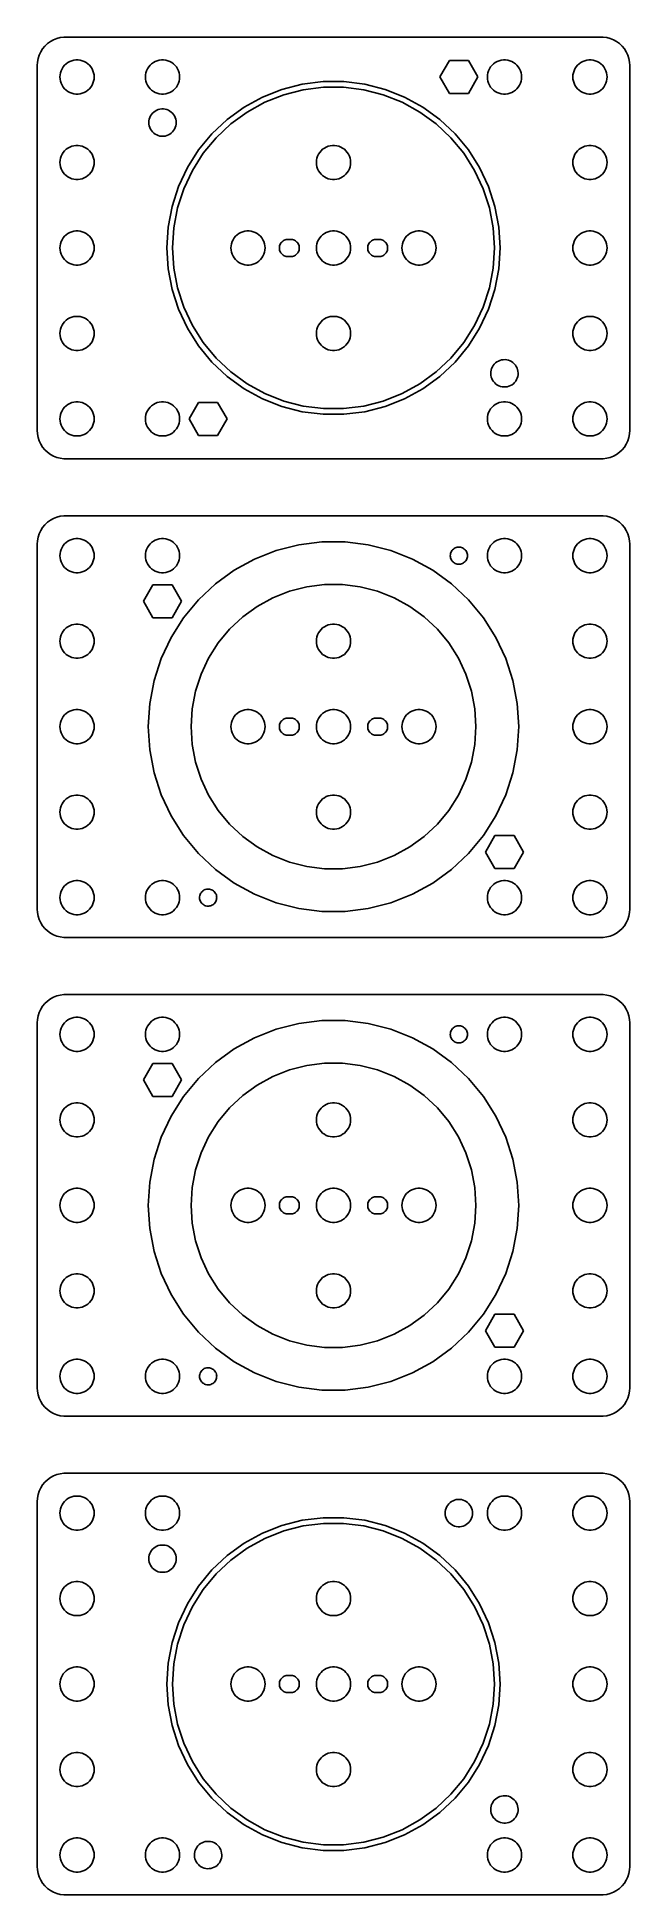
# Model space of a CAD drawing. Header units: metres. Extents: x -52 to 52, y -37 to 289.
import ezdxf

# ---------------------------------------------------------------- set-up
doc = ezdxf.new("R2010")
doc.units = ezdxf.units.M

msp = doc.modelspace()

# ---------------------------------------------------------------- linework, layer by layer
for p, q in [((-51.0451, 286.939), (-51.3815, 286.409)), ((-50.6448, 287.423), (-51.0451, 286.939)), ((-50.1871, 287.853), (-50.6448, 287.423)), ((-49.6791, 288.222), (-50.1871, 287.853)), ((-49.1289, 288.524), (-49.6791, 288.222)), ((-48.5451, 288.755), (-49.1289, 288.524)), ((-47.9369, 288.911), (-48.5451, 288.755)), ((-47.3139, 288.99), (-47.9369, 288.911)), ((47.3139, 288.99), (-47.3139, 288.99)), ((47.9369, 288.911), (47.3139, 288.99)), ((48.5451, 288.755), (47.9369, 288.911)), ((49.1289, 288.524), (48.5451, 288.755)), ((49.6791, 288.222), (49.1289, 288.524)), ((50.1871, 287.853), (49.6791, 288.222)), ((50.6448, 287.423), (50.1871, 287.853)), ((51.0451, 286.939), (50.6448, 287.423)), ((51.3815, 286.409), (51.0451, 286.939)), ((-51.9606, 284.627), (-52, 284)), ((-52, 284), (-52, 220)), ((-51.8429, 285.243), (-51.9606, 284.627)), ((-51.6489, 285.841), (-51.8429, 285.243)), ((-51.3815, 286.409), (-51.6489, 285.841)), ((-47.6289, 283.445), (-47.427, 283.763)), ((-47.427, 283.763), (-47.1869, 284.054)), ((-47.1869, 284.054), (-46.9123, 284.312)), ((-46.9123, 284.312), (-46.6075, 284.533)), ((-46.6075, 284.533), (-46.2773, 284.714)), ((-46.2773, 284.714), (-45.927, 284.853)), ((-45.927, 284.853), (-45.5621, 284.947)), ((-45.5621, 284.947), (-45.1884, 284.994)), ((-45.1884, 284.994), (-44.8116, 284.994)), ((-44.8116, 284.994), (-44.4379, 284.947)), ((-44.4379, 284.947), (-44.0729, 284.853)), ((-44.0729, 284.853), (-43.7227, 284.714)), ((-43.7227, 284.714), (-43.3925, 284.533)), ((-43.3925, 284.533), (-43.0877, 284.312)), ((-43.0877, 284.312), (-42.8131, 284.054)), ((-42.8131, 284.054), (-42.5729, 283.763)), ((-42.5729, 283.763), (-42.3711, 283.445)), ((-32.6289, 283.445), (-32.427, 283.763)), ((-32.427, 283.763), (-32.1869, 284.054)), ((-32.1869, 284.054), (-31.9123, 284.312)), ((-31.9123, 284.312), (-31.6075, 284.533)), ((-31.6075, 284.533), (-31.2773, 284.714)), ((-31.2773, 284.714), (-30.927, 284.853)), ((-30.927, 284.853), (-30.5621, 284.947)), ((-30.5621, 284.947), (-30.1884, 284.994)), ((-30.1884, 284.994), (-29.8116, 284.994)), ((-29.8116, 284.994), (-29.4379, 284.947)), ((-29.4379, 284.947), (-29.0729, 284.853)), ((-29.0729, 284.853), (-28.7227, 284.714)), ((-28.7227, 284.714), (-28.3925, 284.533)), ((-28.3925, 284.533), (-28.0877, 284.312)), ((-28.0877, 284.312), (-27.8131, 284.054)), ((-27.8131, 284.054), (-27.5729, 283.763)), ((-27.5729, 283.763), (-27.3711, 283.445)), ((18.6534, 282), (20.3267, 284.898)), ((20.3267, 284.898), (23.6733, 284.898)), ((23.6733, 284.898), (25.3466, 282)), ((27.3711, 283.445), (27.5729, 283.763)), ((27.5729, 283.763), (27.8131, 284.054)), ((27.8131, 284.054), (28.0877, 284.312)), ((28.0877, 284.312), (28.3925, 284.533)), ((28.3925, 284.533), (28.7227, 284.714)), ((28.7227, 284.714), (29.0729, 284.853)), ((29.0729, 284.853), (29.4379, 284.947)), ((29.4379, 284.947), (29.8116, 284.994)), ((29.8116, 284.994), (30.1884, 284.994)), ((30.1884, 284.994), (30.5621, 284.947)), ((30.5621, 284.947), (30.927, 284.853)), ((30.927, 284.853), (31.2773, 284.714)), ((31.2773, 284.714), (31.6075, 284.533)), ((31.6075, 284.533), (31.9123, 284.312)), ((31.9123, 284.312), (32.1869, 284.054)), ((32.1869, 284.054), (32.427, 283.763)), ((32.427, 283.763), (32.6289, 283.445)), ((42.3711, 283.445), (42.5729, 283.763)), ((42.5729, 283.763), (42.8131, 284.054)), ((42.8131, 284.054), (43.0877, 284.312)), ((43.0877, 284.312), (43.3925, 284.533)), ((43.3925, 284.533), (43.7227, 284.714)), ((43.7227, 284.714), (44.0729, 284.853)), ((44.0729, 284.853), (44.4379, 284.947)), ((44.4379, 284.947), (44.8116, 284.994)), ((44.8116, 284.994), (45.1884, 284.994)), ((45.1884, 284.994), (45.5621, 284.947)), ((45.5621, 284.947), (45.927, 284.853)), ((45.927, 284.853), (46.2773, 284.714)), ((46.2773, 284.714), (46.6075, 284.533)), ((46.6075, 284.533), (46.9123, 284.312)), ((46.9123, 284.312), (47.1869, 284.054)), ((47.1869, 284.054), (47.427, 283.763)), ((47.427, 283.763), (47.6289, 283.445)), ((51.6489, 285.841), (51.3815, 286.409)), ((51.8429, 285.243), (51.6489, 285.841)), ((51.9606, 284.627), (51.8429, 285.243)), ((52, 284), (51.9606, 284.627)), ((52, 220), (52, 284)), ((-48, 282), (-47.9763, 282.376)), ((-47.9763, 281.624), (-48, 282)), ((-47.9763, 282.376), (-47.9057, 282.746)), ((-47.9057, 281.254), (-47.9763, 281.624)), ((-47.9057, 282.746), (-47.7893, 283.104)), ((-47.7893, 280.896), (-47.9057, 281.254)), ((-47.7893, 283.104), (-47.6289, 283.445)), ((-47.6289, 280.555), (-47.7893, 280.896)), ((-47.427, 280.237), (-47.6289, 280.555)), ((-42.3711, 280.555), (-42.5729, 280.237)), ((-42.3711, 283.445), (-42.2107, 283.104)), ((-42.2107, 280.896), (-42.3711, 280.555)), ((-42.2107, 283.104), (-42.0942, 282.746)), ((-42.0942, 281.254), (-42.2107, 280.896)), ((-42.0942, 282.746), (-42.0237, 282.376)), ((-42.0237, 281.624), (-42.0942, 281.254)), ((-42.0237, 282.376), (-42, 282)), ((-42, 282), (-42.0237, 281.624)), ((-33, 282), (-32.9763, 282.376)), ((-32.9763, 281.624), (-33, 282)), ((-32.9763, 282.376), (-32.9057, 282.746)), ((-32.9057, 281.254), (-32.9763, 281.624)), ((-32.9057, 282.746), (-32.7893, 283.104)), ((-32.7893, 280.896), (-32.9057, 281.254)), ((-32.7893, 283.104), (-32.6289, 283.445)), ((-32.6289, 280.555), (-32.7893, 280.896)), ((-32.427, 280.237), (-32.6289, 280.555)), ((-27.3711, 280.555), (-27.5729, 280.237)), ((-27.3711, 283.445), (-27.2107, 283.104)), ((-27.2107, 280.896), (-27.3711, 280.555)), ((-27.2107, 283.104), (-27.0942, 282.746)), ((-27.0942, 281.254), (-27.2107, 280.896)), ((-27.0942, 282.746), (-27.0237, 282.376)), ((-27.0237, 281.624), (-27.0942, 281.254)), ((-27.0237, 282.376), (-27, 282)), ((-27, 282), (-27.0237, 281.624)), ((-9.03874, 279.818), (-5.4809, 280.732)), ((-5.4809, 280.732), (-1.83661, 281.192)), ((-1.83661, 281.192), (1.83661, 281.192)), ((1.83661, 281.192), (5.4809, 280.732)), ((5.4809, 280.732), (9.03874, 279.818)), ((20.3267, 279.102), (18.6534, 282)), ((25.3466, 282), (23.6733, 279.102)), ((27, 282), (27.0237, 282.376)), ((27.0237, 281.624), (27, 282)), ((27.0237, 282.376), (27.0942, 282.746)), ((27.0942, 281.254), (27.0237, 281.624)), ((27.0942, 282.746), (27.2107, 283.104)), ((27.2107, 280.896), (27.0942, 281.254)), ((27.2107, 283.104), (27.3711, 283.445)), ((27.3711, 280.555), (27.2107, 280.896)), ((27.5729, 280.237), (27.3711, 280.555)), ((32.6289, 280.555), (32.427, 280.237)), ((32.6289, 283.445), (32.7893, 283.104)), ((32.7893, 280.896), (32.6289, 280.555)), ((32.7893, 283.104), (32.9057, 282.746)), ((32.9057, 281.254), (32.7893, 280.896)), ((32.9057, 282.746), (32.9763, 282.376)), ((32.9763, 281.624), (32.9057, 281.254)), ((32.9763, 282.376), (33, 282)), ((33, 282), (32.9763, 281.624)), ((42, 282), (42.0237, 282.376)), ((42.0237, 281.624), (42, 282)), ((42.0237, 282.376), (42.0942, 282.746)), ((42.0942, 281.254), (42.0237, 281.624)), ((42.0942, 282.746), (42.2107, 283.104)), ((42.2107, 280.896), (42.0942, 281.254)), ((42.2107, 283.104), (42.3711, 283.445)), ((42.3711, 280.555), (42.2107, 280.896)), ((42.5729, 280.237), (42.3711, 280.555)), ((47.6289, 280.555), (47.427, 280.237)), ((47.6289, 283.445), (47.7893, 283.104)), ((47.7893, 280.896), (47.6289, 280.555)), ((47.7893, 283.104), (47.9057, 282.746)), ((47.9057, 281.254), (47.7893, 280.896)), ((47.9057, 282.746), (47.9763, 282.376)), ((47.9763, 281.624), (47.9057, 281.254)), ((47.9763, 282.376), (48, 282)), ((48, 282), (47.9763, 281.624)), ((-47.1869, 279.946), (-47.427, 280.237)), ((-46.9123, 279.688), (-47.1869, 279.946)), ((-46.6075, 279.467), (-46.9123, 279.688)), ((-46.2773, 279.286), (-46.6075, 279.467)), ((-45.927, 279.147), (-46.2773, 279.286)), ((-45.5621, 279.053), (-45.927, 279.147)), ((-45.1884, 279.006), (-45.5621, 279.053)), ((-44.8116, 279.006), (-45.1884, 279.006)), ((-44.4379, 279.053), (-44.8116, 279.006)), ((-44.0729, 279.147), (-44.4379, 279.053)), ((-43.7227, 279.286), (-44.0729, 279.147)), ((-43.3925, 279.467), (-43.7227, 279.286)), ((-43.0877, 279.688), (-43.3925, 279.467)), ((-42.8131, 279.946), (-43.0877, 279.688)), ((-42.5729, 280.237), (-42.8131, 279.946)), ((-32.1869, 279.946), (-32.427, 280.237)), ((-31.9123, 279.688), (-32.1869, 279.946)), ((-31.6075, 279.467), (-31.9123, 279.688)), ((-31.2773, 279.286), (-31.6075, 279.467)), ((-30.927, 279.147), (-31.2773, 279.286)), ((-30.5621, 279.053), (-30.927, 279.147)), ((-30.1884, 279.006), (-30.5621, 279.053)), ((-29.8116, 279.006), (-30.1884, 279.006)), ((-29.4379, 279.053), (-29.8116, 279.006)), ((-29.0729, 279.147), (-29.4379, 279.053)), ((-28.7227, 279.286), (-29.0729, 279.147)), ((-28.3925, 279.467), (-28.7227, 279.286)), ((-28.0877, 279.688), (-28.3925, 279.467)), ((-27.8131, 279.946), (-28.0877, 279.688)), ((-27.5729, 280.237), (-27.8131, 279.946)), ((-15.6729, 276.697), (-12.454, 278.466)), ((-12.0283, 277.561), (-15.1371, 275.852)), ((-12.454, 278.466), (-9.03874, 279.818)), ((-8.72972, 278.867), (-12.0283, 277.561)), ((-5.29352, 279.75), (-8.72972, 278.867)), ((-1.77382, 280.194), (-5.29352, 279.75)), ((1.77382, 280.194), (-1.77382, 280.194)), ((5.29352, 279.75), (1.77382, 280.194)), ((8.72972, 278.867), (5.29352, 279.75)), ((12.0283, 277.561), (8.72972, 278.867)), ((9.03874, 279.818), (12.454, 278.466)), ((15.1371, 275.852), (12.0283, 277.561)), ((12.454, 278.466), (15.6729, 276.697)), ((23.6733, 279.102), (20.3267, 279.102)), ((27.8131, 279.946), (27.5729, 280.237)), ((28.0877, 279.688), (27.8131, 279.946)), ((28.3925, 279.467), (28.0877, 279.688)), ((28.7227, 279.286), (28.3925, 279.467)), ((29.0729, 279.147), (28.7227, 279.286)), ((29.4379, 279.053), (29.0729, 279.147)), ((29.8116, 279.006), (29.4379, 279.053)), ((30.1884, 279.006), (29.8116, 279.006)), ((30.5621, 279.053), (30.1884, 279.006)), ((30.927, 279.147), (30.5621, 279.053)), ((31.2773, 279.286), (30.927, 279.147)), ((31.6075, 279.467), (31.2773, 279.286)), ((31.9123, 279.688), (31.6075, 279.467)), ((32.1869, 279.946), (31.9123, 279.688)), ((32.427, 280.237), (32.1869, 279.946)), ((42.8131, 279.946), (42.5729, 280.237)), ((43.0877, 279.688), (42.8131, 279.946)), ((43.3925, 279.467), (43.0877, 279.688)), ((43.7227, 279.286), (43.3925, 279.467)), ((44.0729, 279.147), (43.7227, 279.286)), ((44.4379, 279.053), (44.0729, 279.147)), ((44.8116, 279.006), (44.4379, 279.053)), ((45.1884, 279.006), (44.8116, 279.006)), ((45.5621, 279.053), (45.1884, 279.006)), ((45.927, 279.147), (45.5621, 279.053)), ((46.2773, 279.286), (45.927, 279.147)), ((46.6075, 279.467), (46.2773, 279.286)), ((46.9123, 279.688), (46.6075, 279.467)), ((47.1869, 279.946), (46.9123, 279.688)), ((47.427, 280.237), (47.1869, 279.946)), ((-32.4, 274), (-32.3811, 274.301)), ((-32.3811, 273.699), (-32.4, 274)), ((-32.3811, 274.301), (-32.3246, 274.597)), ((-32.3246, 274.597), (-32.2315, 274.883)), ((-32.2315, 274.883), (-32.1031, 275.156)), ((-32.1031, 275.156), (-31.9416, 275.411)), ((-31.9416, 275.411), (-31.7495, 275.643)), ((-31.7495, 275.643), (-31.5298, 275.849)), ((-31.5298, 275.849), (-31.286, 276.026)), ((-31.286, 276.026), (-31.0219, 276.172)), ((-31.0219, 276.172), (-30.7416, 276.283)), ((-30.7416, 276.283), (-30.4497, 276.357)), ((-30.4497, 276.357), (-30.1507, 276.395)), ((-30.1507, 276.395), (-29.8493, 276.395)), ((-29.8493, 276.395), (-29.5503, 276.357)), ((-29.5503, 276.357), (-29.2583, 276.283)), ((-29.2583, 276.283), (-28.9781, 276.172)), ((-28.9781, 276.172), (-28.714, 276.026)), ((-28.714, 276.026), (-28.4702, 275.849)), ((-28.4702, 275.849), (-28.2505, 275.643)), ((-28.2505, 275.643), (-28.0583, 275.411)), ((-28.0583, 275.411), (-27.8969, 275.156)), ((-27.8969, 275.156), (-27.7685, 274.883)), ((-27.7685, 274.883), (-27.6754, 274.597)), ((-27.6754, 274.597), (-27.6189, 274.301)), ((-27.6189, 274.301), (-27.6, 274)), ((-27.6, 274), (-27.6189, 273.699)), ((-21.3223, 272.023), (-18.6446, 274.538)), ((-18.6446, 274.538), (-15.6729, 276.697)), ((-15.1371, 275.852), (-18.0072, 273.767)), ((18.0072, 273.767), (15.1371, 275.852)), ((15.6729, 276.697), (18.6446, 274.538)), ((18.6446, 274.538), (21.3223, 272.023)), ((-32.3246, 273.403), (-32.3811, 273.699)), ((-32.2315, 273.117), (-32.3246, 273.403)), ((-32.1031, 272.844), (-32.2315, 273.117)), ((-31.9416, 272.589), (-32.1031, 272.844)), ((-31.7495, 272.357), (-31.9416, 272.589)), ((-31.5298, 272.151), (-31.7495, 272.357)), ((-31.286, 271.974), (-31.5298, 272.151)), ((-31.0219, 271.828), (-31.286, 271.974)), ((-30.7416, 271.717), (-31.0219, 271.828)), ((-30.4497, 271.643), (-30.7416, 271.717)), ((-30.1507, 271.605), (-30.4497, 271.643)), ((-29.8493, 271.605), (-30.1507, 271.605)), ((-29.5503, 271.643), (-29.8493, 271.605)), ((-29.2583, 271.717), (-29.5503, 271.643)), ((-28.9781, 271.828), (-29.2583, 271.717)), ((-28.714, 271.974), (-28.9781, 271.828)), ((-28.4702, 272.151), (-28.714, 271.974)), ((-28.2505, 272.357), (-28.4702, 272.151)), ((-28.0583, 272.589), (-28.2505, 272.357)), ((-27.8969, 272.844), (-28.0583, 272.589)), ((-27.7685, 273.117), (-27.8969, 272.844)), ((-27.6754, 273.403), (-27.7685, 273.117)), ((-27.6189, 273.699), (-27.6754, 273.403)), ((-23.6637, 269.193), (-21.3223, 272.023)), ((-20.5934, 271.338), (-22.8547, 268.605)), ((-18.0072, 273.767), (-20.5934, 271.338)), ((20.5934, 271.338), (18.0072, 273.767)), ((22.8547, 268.605), (20.5934, 271.338)), ((21.3223, 272.023), (23.6637, 269.193)), ((-48, 267), (-47.9763, 267.376)), ((-47.9763, 267.376), (-47.9057, 267.746)), ((-47.9057, 267.746), (-47.7893, 268.104)), ((-47.7893, 268.104), (-47.6289, 268.445)), ((-47.6289, 268.445), (-47.427, 268.763)), ((-47.427, 268.763), (-47.1869, 269.054)), ((-47.1869, 269.054), (-46.9123, 269.312)), ((-46.9123, 269.312), (-46.6075, 269.533)), ((-46.6075, 269.533), (-46.2773, 269.714)), ((-46.2773, 269.714), (-45.927, 269.853)), ((-45.927, 269.853), (-45.5621, 269.947)), ((-45.5621, 269.947), (-45.1884, 269.994)), ((-45.1884, 269.994), (-44.8116, 269.994)), ((-44.8116, 269.994), (-44.4379, 269.947)), ((-44.4379, 269.947), (-44.0729, 269.853)), ((-44.0729, 269.853), (-43.7227, 269.714)), ((-43.7227, 269.714), (-43.3925, 269.533)), ((-43.3925, 269.533), (-43.0877, 269.312)), ((-43.0877, 269.312), (-42.8131, 269.054)), ((-42.8131, 269.054), (-42.5729, 268.763)), ((-42.5729, 268.763), (-42.3711, 268.445)), ((-42.3711, 268.445), (-42.2107, 268.104)), ((-42.2107, 268.104), (-42.0942, 267.746)), ((-42.0942, 267.746), (-42.0237, 267.376)), ((-42.0237, 267.376), (-42, 267)), ((-25.632, 266.091), (-23.6637, 269.193)), ((-22.8547, 268.605), (-24.7557, 265.61)), ((-3, 267), (-2.97633, 267.376)), ((-2.97633, 267.376), (-2.90575, 267.746)), ((-2.90575, 267.746), (-2.78932, 268.104)), ((-2.78932, 268.104), (-2.62891, 268.445)), ((-2.62891, 268.445), (-2.42705, 268.763)), ((-2.42705, 268.763), (-2.1869, 269.054)), ((-2.1869, 269.054), (-1.91226, 269.312)), ((-1.91226, 269.312), (-1.60747, 269.533)), ((-1.60747, 269.533), (-1.27733, 269.714)), ((-1.27733, 269.714), (-0.92705, 269.853)), ((-0.92705, 269.853), (-0.56213, 269.947)), ((-0.56213, 269.947), (-0.18837, 269.994)), ((-0.18837, 269.994), (0.18837, 269.994)), ((0.18837, 269.994), (0.56213, 269.947)), ((0.56213, 269.947), (0.92705, 269.853)), ((0.92705, 269.853), (1.27733, 269.714)), ((1.27733, 269.714), (1.60747, 269.533)), ((1.60747, 269.533), (1.91226, 269.312)), ((1.91226, 269.312), (2.1869, 269.054)), ((2.1869, 269.054), (2.42705, 268.763)), ((2.42705, 268.763), (2.62891, 268.445)), ((2.62891, 268.445), (2.78932, 268.104)), ((2.78932, 268.104), (2.90575, 267.746)), ((2.90575, 267.746), (2.97633, 267.376)), ((2.97633, 267.376), (3, 267)), ((24.7557, 265.61), (22.8547, 268.605)), ((23.6637, 269.193), (25.632, 266.091)), ((42, 267), (42.0237, 267.376)), ((42.0237, 267.376), (42.0942, 267.746)), ((42.0942, 267.746), (42.2107, 268.104)), ((42.2107, 268.104), (42.3711, 268.445)), ((42.3711, 268.445), (42.5729, 268.763)), ((42.5729, 268.763), (42.8131, 269.054)), ((42.8131, 269.054), (43.0877, 269.312)), ((43.0877, 269.312), (43.3925, 269.533)), ((43.3925, 269.533), (43.7227, 269.714)), ((43.7227, 269.714), (44.0729, 269.853)), ((44.0729, 269.853), (44.4379, 269.947)), ((44.4379, 269.947), (44.8116, 269.994)), ((44.8116, 269.994), (45.1884, 269.994)), ((45.1884, 269.994), (45.5621, 269.947)), ((45.5621, 269.947), (45.927, 269.853)), ((45.927, 269.853), (46.2773, 269.714)), ((46.2773, 269.714), (46.6075, 269.533)), ((46.6075, 269.533), (46.9123, 269.312)), ((46.9123, 269.312), (47.1869, 269.054)), ((47.1869, 269.054), (47.427, 268.763)), ((47.427, 268.763), (47.6289, 268.445)), ((47.6289, 268.445), (47.7893, 268.104)), ((47.7893, 268.104), (47.9057, 267.746)), ((47.9057, 267.746), (47.9763, 267.376)), ((47.9763, 267.376), (48, 267)), ((-47.9763, 266.624), (-48, 267)), ((-47.9057, 266.254), (-47.9763, 266.624)), ((-47.7893, 265.896), (-47.9057, 266.254)), ((-47.6289, 265.555), (-47.7893, 265.896)), ((-47.427, 265.237), (-47.6289, 265.555)), ((-47.1869, 264.946), (-47.427, 265.237)), ((-46.9123, 264.688), (-47.1869, 264.946)), ((-46.6075, 264.467), (-46.9123, 264.688)), ((-46.2773, 264.286), (-46.6075, 264.467)), ((-45.927, 264.147), (-46.2773, 264.286)), ((-45.5621, 264.053), (-45.927, 264.147)), ((-45.1884, 264.006), (-45.5621, 264.053)), ((-44.4379, 264.053), (-44.8116, 264.006)), ((-44.0729, 264.147), (-44.4379, 264.053)), ((-43.7227, 264.286), (-44.0729, 264.147)), ((-43.3925, 264.467), (-43.7227, 264.286)), ((-43.0877, 264.688), (-43.3925, 264.467)), ((-42.8131, 264.946), (-43.0877, 264.688)), ((-42.5729, 265.237), (-42.8131, 264.946)), ((-42.3711, 265.555), (-42.5729, 265.237)), ((-42.2107, 265.896), (-42.3711, 265.555)), ((-42.0942, 266.254), (-42.2107, 265.896)), ((-42.0237, 266.624), (-42.0942, 266.254)), ((-42, 267), (-42.0237, 266.624)), ((-27.196, 262.768), (-25.632, 266.091)), ((-24.7557, 265.61), (-26.2662, 262.4)), ((-2.97633, 266.624), (-3, 267)), ((-2.90575, 266.254), (-2.97633, 266.624)), ((-2.78932, 265.896), (-2.90575, 266.254)), ((-2.62891, 265.555), (-2.78932, 265.896)), ((-2.42705, 265.237), (-2.62891, 265.555)), ((-2.1869, 264.946), (-2.42705, 265.237)), ((-1.91226, 264.688), (-2.1869, 264.946)), ((-1.60747, 264.467), (-1.91226, 264.688)), ((-1.27733, 264.286), (-1.60747, 264.467)), ((-0.92705, 264.147), (-1.27733, 264.286)), ((-0.56213, 264.053), (-0.92705, 264.147)), ((-0.18837, 264.006), (-0.56213, 264.053)), ((0.56213, 264.053), (0.18837, 264.006)), ((0.92705, 264.147), (0.56213, 264.053)), ((1.27733, 264.286), (0.92705, 264.147)), ((1.60747, 264.467), (1.27733, 264.286)), ((1.91226, 264.688), (1.60747, 264.467)), ((2.1869, 264.946), (1.91226, 264.688)), ((2.42705, 265.237), (2.1869, 264.946)), ((2.62891, 265.555), (2.42705, 265.237)), ((2.78932, 265.896), (2.62891, 265.555)), ((2.90575, 266.254), (2.78932, 265.896)), ((2.97633, 266.624), (2.90575, 266.254)), ((3, 267), (2.97633, 266.624)), ((26.2662, 262.4), (24.7557, 265.61)), ((25.632, 266.091), (27.196, 262.768)), ((42.0237, 266.624), (42, 267)), ((42.0942, 266.254), (42.0237, 266.624)), ((42.2107, 265.896), (42.0942, 266.254)), ((42.3711, 265.555), (42.2107, 265.896)), ((42.5729, 265.237), (42.3711, 265.555)), ((42.8131, 264.946), (42.5729, 265.237)), ((43.0877, 264.688), (42.8131, 264.946)), ((43.3925, 264.467), (43.0877, 264.688)), ((43.7227, 264.286), (43.3925, 264.467)), ((44.0729, 264.147), (43.7227, 264.286)), ((44.4379, 264.053), (44.0729, 264.147)), ((44.8116, 264.006), (44.4379, 264.053)), ((45.5621, 264.053), (45.1884, 264.006)), ((45.927, 264.147), (45.5621, 264.053)), ((46.2773, 264.286), (45.927, 264.147)), ((46.6075, 264.467), (46.2773, 264.286)), ((46.9123, 264.688), (46.6075, 264.467)), ((47.1869, 264.946), (46.9123, 264.688)), ((47.427, 265.237), (47.1869, 264.946)), ((47.6289, 265.555), (47.427, 265.237)), ((47.7893, 265.896), (47.6289, 265.555)), ((47.9057, 266.254), (47.7893, 265.896)), ((47.9763, 266.624), (47.9057, 266.254)), ((48, 267), (47.9763, 266.624)), ((-44.8116, 264.006), (-45.1884, 264.006)), ((-28.3311, 259.274), (-27.196, 262.768)), ((-26.2662, 262.4), (-27.3625, 259.025)), ((0.18837, 264.006), (-0.18837, 264.006)), ((27.3625, 259.025), (26.2662, 262.4)), ((27.196, 262.768), (28.3311, 259.274)), ((45.1884, 264.006), (44.8116, 264.006)), ((-29.0193, 255.666), (-28.3311, 259.274)), ((-27.3625, 259.025), (-28.0272, 255.541)), ((28.0272, 255.541), (27.3625, 259.025)), ((28.3311, 259.274), (29.0193, 255.666)), ((-47.1869, 254.054), (-46.9123, 254.312)), ((-46.9123, 254.312), (-46.6075, 254.533)), ((-46.6075, 254.533), (-46.2773, 254.714)), ((-46.2773, 254.714), (-45.927, 254.853)), ((-45.927, 254.853), (-45.5621, 254.947)), ((-45.5621, 254.947), (-45.1884, 254.994)), ((-45.1884, 254.994), (-44.8116, 254.994)), ((-44.8116, 254.994), (-44.4379, 254.947)), ((-44.4379, 254.947), (-44.0729, 254.853)), ((-44.0729, 254.853), (-43.7227, 254.714)), ((-43.7227, 254.714), (-43.3925, 254.533)), ((-43.3925, 254.533), (-43.0877, 254.312)), ((-43.0877, 254.312), (-42.8131, 254.054)), ((-29.25, 252), (-29.0193, 255.666)), ((-28.0272, 255.541), (-28.25, 252)), ((-17.1869, 254.054), (-16.9123, 254.312)), ((-16.9123, 254.312), (-16.6075, 254.533)), ((-16.6075, 254.533), (-16.2773, 254.714)), ((-16.2773, 254.714), (-15.927, 254.853)), ((-15.927, 254.853), (-15.5621, 254.947)), ((-15.5621, 254.947), (-15.1884, 254.994)), ((-15.1884, 254.994), (-14.8116, 254.994)), ((-14.8116, 254.994), (-14.4379, 254.947)), ((-14.4379, 254.947), (-14.0729, 254.853)), ((-14.0729, 254.853), (-13.7227, 254.714)), ((-13.7227, 254.714), (-13.3925, 254.533)), ((-13.3925, 254.533), (-13.0877, 254.312)), ((-13.0877, 254.312), (-12.8131, 254.054)), ((-2.1869, 254.054), (-1.91226, 254.312)), ((-1.91226, 254.312), (-1.60747, 254.533)), ((-1.60747, 254.533), (-1.27733, 254.714)), ((-1.27733, 254.714), (-0.92705, 254.853)), ((-0.92705, 254.853), (-0.56213, 254.947)), ((-0.56213, 254.947), (-0.18837, 254.994)), ((-0.18837, 254.994), (0.18837, 254.994)), ((0.18837, 254.994), (0.56213, 254.947)), ((0.56213, 254.947), (0.92705, 254.853)), ((0.92705, 254.853), (1.27733, 254.714)), ((1.27733, 254.714), (1.60747, 254.533)), ((1.60747, 254.533), (1.91226, 254.312)), ((1.91226, 254.312), (2.1869, 254.054)), ((12.8131, 254.054), (13.0877, 254.312)), ((13.0877, 254.312), (13.3925, 254.533)), ((13.3925, 254.533), (13.7227, 254.714)), ((13.7227, 254.714), (14.0729, 254.853)), ((14.0729, 254.853), (14.4379, 254.947)), ((14.4379, 254.947), (14.8116, 254.994)), ((14.8116, 254.994), (15.1884, 254.994)), ((15.1884, 254.994), (15.5621, 254.947)), ((15.5621, 254.947), (15.927, 254.853)), ((15.927, 254.853), (16.2773, 254.714)), ((16.2773, 254.714), (16.6075, 254.533)), ((16.6075, 254.533), (16.9123, 254.312)), ((16.9123, 254.312), (17.1869, 254.054)), ((28.25, 252), (28.0272, 255.541)), ((29.0193, 255.666), (29.25, 252)), ((42.8131, 254.054), (43.0877, 254.312)), ((43.0877, 254.312), (43.3925, 254.533)), ((43.3925, 254.533), (43.7227, 254.714)), ((43.7227, 254.714), (44.0729, 254.853)), ((44.0729, 254.853), (44.4379, 254.947)), ((44.4379, 254.947), (44.8116, 254.994)), ((44.8116, 254.994), (45.1884, 254.994)), ((45.1884, 254.994), (45.5621, 254.947)), ((45.5621, 254.947), (45.927, 254.853)), ((45.927, 254.853), (46.2773, 254.714)), ((46.2773, 254.714), (46.6075, 254.533)), ((46.6075, 254.533), (46.9123, 254.312)), ((46.9123, 254.312), (47.1869, 254.054)), ((-48, 252), (-47.9763, 252.376)), ((-47.9763, 251.624), (-48, 252)), ((-47.9763, 252.376), (-47.9057, 252.746)), ((-47.9057, 251.254), (-47.9763, 251.624)), ((-47.9057, 252.746), (-47.7893, 253.104)), ((-47.7893, 250.896), (-47.9057, 251.254)), ((-47.7893, 253.104), (-47.6289, 253.445)), ((-47.6289, 253.445), (-47.427, 253.763)), ((-47.427, 253.763), (-47.1869, 254.054)), ((-42.8131, 254.054), (-42.5729, 253.763)), ((-42.5729, 253.763), (-42.3711, 253.445)), ((-42.3711, 253.445), (-42.2107, 253.104)), ((-42.2107, 253.104), (-42.0942, 252.746)), ((-42.0942, 251.254), (-42.2107, 250.896)), ((-42.0942, 252.746), (-42.0237, 252.376)), ((-42.0237, 251.624), (-42.0942, 251.254)), ((-42.0237, 252.376), (-42, 252)), ((-42, 252), (-42.0237, 251.624)), ((-29.0193, 248.334), (-29.25, 252)), ((-28.25, 252), (-28.0272, 248.459)), ((-18, 252), (-17.9763, 252.376)), ((-17.9763, 251.624), (-18, 252)), ((-17.9763, 252.376), (-17.9057, 252.746)), ((-17.9057, 251.254), (-17.9763, 251.624)), ((-17.9057, 252.746), (-17.7893, 253.104)), ((-17.7893, 250.896), (-17.9057, 251.254)), ((-17.7893, 253.104), (-17.6289, 253.445)), ((-17.6289, 253.445), (-17.427, 253.763)), ((-17.427, 253.763), (-17.1869, 254.054)), ((-12.8131, 254.054), (-12.5729, 253.763)), ((-12.5729, 253.763), (-12.3711, 253.445)), ((-12.3711, 253.445), (-12.2107, 253.104)), ((-12.2107, 253.104), (-12.0942, 252.746)), ((-12.0942, 251.254), (-12.2107, 250.896)), ((-12.0942, 252.746), (-12.0237, 252.376)), ((-12.0237, 251.624), (-12.0942, 251.254)), ((-12.0237, 252.376), (-12, 252)), ((-12, 252), (-12.0237, 251.624)), ((-9.5, 252), (-9.48816, 252.188)), ((-9.48816, 251.812), (-9.5, 252)), ((-9.48816, 252.188), (-9.45287, 252.373)), ((-9.45287, 251.627), (-9.48816, 251.812)), ((-9.45287, 252.373), (-9.39465, 252.552)), ((-9.39465, 251.448), (-9.45287, 251.627)), ((-9.39465, 252.552), (-9.31445, 252.723)), ((-9.31445, 251.277), (-9.39465, 251.448)), ((-9.31445, 252.723), (-9.21352, 252.882)), ((-9.21352, 251.118), (-9.31445, 251.277)), ((-9.21352, 252.882), (-9.09344, 253.027)), ((-9.09344, 250.973), (-9.21352, 251.118)), ((-9.09344, 253.027), (-8.95613, 253.156)), ((-8.95613, 253.156), (-8.80373, 253.266)), ((-8.80373, 253.266), (-8.63866, 253.357)), ((-8.63866, 253.357), (-8.46352, 253.427)), ((-8.46352, 253.427), (-8.28107, 253.473)), ((-8.28107, 253.473), (-8.09418, 253.497)), ((-8.09418, 253.497), (-7.40581, 253.497)), ((-7.40581, 253.497), (-7.21892, 253.473)), ((-7.21892, 253.473), (-7.03647, 253.427)), ((-7.03647, 253.427), (-6.86133, 253.357)), ((-6.86133, 253.357), (-6.69626, 253.266)), ((-6.69626, 253.266), (-6.54385, 253.156)), ((-6.54385, 253.156), (-6.40654, 253.027)), ((-6.40654, 253.027), (-6.28647, 252.882)), ((-6.28647, 251.118), (-6.40654, 250.973)), ((-6.28647, 252.882), (-6.18553, 252.723)), ((-6.18553, 251.277), (-6.28647, 251.118)), ((-6.18553, 252.723), (-6.10533, 252.552)), ((-6.10533, 251.448), (-6.18553, 251.277)), ((-6.10533, 252.552), (-6.04712, 252.373)), ((-6.04712, 251.627), (-6.10533, 251.448)), ((-6.04712, 252.373), (-6.01183, 252.188)), ((-6.01183, 251.812), (-6.04712, 251.627)), ((-6.01183, 252.188), (-6, 252)), ((-6, 252), (-6.01183, 251.812)), ((-3, 252), (-2.97633, 252.376)), ((-2.97633, 251.624), (-3, 252)), ((-2.97633, 252.376), (-2.90575, 252.746)), ((-2.90575, 251.254), (-2.97633, 251.624)), ((-2.90575, 252.746), (-2.78932, 253.104)), ((-2.78932, 250.896), (-2.90575, 251.254)), ((-2.78932, 253.104), (-2.62891, 253.445)), ((-2.62891, 253.445), (-2.42705, 253.763)), ((-2.42705, 253.763), (-2.1869, 254.054)), ((2.1869, 254.054), (2.42705, 253.763)), ((2.42705, 253.763), (2.62891, 253.445)), ((2.62891, 253.445), (2.78932, 253.104)), ((2.78932, 253.104), (2.90575, 252.746)), ((2.90575, 251.254), (2.78932, 250.896)), ((2.90575, 252.746), (2.97633, 252.376)), ((2.97633, 251.624), (2.90575, 251.254)), ((2.97633, 252.376), (3, 252)), ((3, 252), (2.97633, 251.624)), ((6, 252), (6.01183, 252.188)), ((6.01183, 251.812), (6, 252)), ((6.01183, 252.188), (6.04712, 252.373)), ((6.04712, 251.627), (6.01183, 251.812)), ((6.04712, 252.373), (6.10533, 252.552)), ((6.10533, 251.448), (6.04712, 251.627)), ((6.10533, 252.552), (6.18553, 252.723)), ((6.18553, 251.277), (6.10533, 251.448)), ((6.18553, 252.723), (6.28647, 252.882)), ((6.28647, 251.118), (6.18553, 251.277)), ((6.28647, 252.882), (6.40654, 253.027)), ((6.40654, 250.973), (6.28647, 251.118)), ((6.40654, 253.027), (6.54385, 253.156)), ((6.54385, 253.156), (6.69626, 253.266)), ((6.69626, 253.266), (6.86133, 253.357)), ((6.86133, 253.357), (7.03647, 253.427)), ((7.03647, 253.427), (7.21892, 253.473)), ((7.21892, 253.473), (7.40581, 253.497)), ((7.40581, 253.497), (8.09418, 253.497)), ((8.09418, 253.497), (8.28107, 253.473)), ((8.28107, 253.473), (8.46352, 253.427)), ((8.46352, 253.427), (8.63866, 253.357)), ((8.63866, 253.357), (8.80373, 253.266)), ((8.80373, 253.266), (8.95613, 253.156)), ((8.95613, 253.156), (9.09344, 253.027)), ((9.09344, 253.027), (9.21352, 252.882)), ((9.21352, 251.118), (9.09344, 250.973)), ((9.21352, 252.882), (9.31445, 252.723)), ((9.31445, 251.277), (9.21352, 251.118)), ((9.31445, 252.723), (9.39465, 252.552)), ((9.39465, 251.448), (9.31445, 251.277)), ((9.39465, 252.552), (9.45287, 252.373)), ((9.45287, 251.627), (9.39465, 251.448)), ((9.45287, 252.373), (9.48816, 252.188)), ((9.48816, 251.812), (9.45287, 251.627)), ((9.48816, 252.188), (9.5, 252)), ((9.5, 252), (9.48816, 251.812)), ((12, 252), (12.0237, 252.376)), ((12.0237, 251.624), (12, 252)), ((12.0237, 252.376), (12.0942, 252.746)), ((12.0942, 251.254), (12.0237, 251.624)), ((12.0942, 252.746), (12.2107, 253.104)), ((12.2107, 250.896), (12.0942, 251.254)), ((12.2107, 253.104), (12.3711, 253.445)), ((12.3711, 253.445), (12.5729, 253.763)), ((12.5729, 253.763), (12.8131, 254.054)), ((17.1869, 254.054), (17.427, 253.763)), ((17.427, 253.763), (17.6289, 253.445)), ((17.6289, 253.445), (17.7893, 253.104)), ((17.7893, 253.104), (17.9057, 252.746)), ((17.9057, 251.254), (17.7893, 250.896)), ((17.9057, 252.746), (17.9763, 252.376)), ((17.9763, 251.624), (17.9057, 251.254)), ((17.9763, 252.376), (18, 252)), ((18, 252), (17.9763, 251.624)), ((28.0272, 248.459), (28.25, 252)), ((29.25, 252), (29.0193, 248.334)), ((42, 252), (42.0237, 252.376)), ((42.0237, 251.624), (42, 252)), ((42.0237, 252.376), (42.0942, 252.746)), ((42.0942, 251.254), (42.0237, 251.624)), ((42.0942, 252.746), (42.2107, 253.104)), ((42.2107, 250.896), (42.0942, 251.254)), ((42.2107, 253.104), (42.3711, 253.445)), ((42.3711, 253.445), (42.5729, 253.763)), ((42.5729, 253.763), (42.8131, 254.054)), ((47.1869, 254.054), (47.427, 253.763)), ((47.427, 253.763), (47.6289, 253.445)), ((47.6289, 253.445), (47.7893, 253.104)), ((47.7893, 253.104), (47.9057, 252.746)), ((47.9057, 251.254), (47.7893, 250.896)), ((47.9057, 252.746), (47.9763, 252.376)), ((47.9763, 251.624), (47.9057, 251.254)), ((47.9763, 252.376), (48, 252)), ((48, 252), (47.9763, 251.624)), ((-47.6289, 250.555), (-47.7893, 250.896)), ((-47.427, 250.237), (-47.6289, 250.555)), ((-47.1869, 249.946), (-47.427, 250.237)), ((-46.9123, 249.688), (-47.1869, 249.946)), ((-46.6075, 249.467), (-46.9123, 249.688)), ((-46.2773, 249.286), (-46.6075, 249.467)), ((-45.927, 249.147), (-46.2773, 249.286)), ((-45.5621, 249.053), (-45.927, 249.147)), ((-45.1884, 249.006), (-45.5621, 249.053)), ((-44.8116, 249.006), (-45.1884, 249.006)), ((-44.4379, 249.053), (-44.8116, 249.006)), ((-44.0729, 249.147), (-44.4379, 249.053)), ((-43.7227, 249.286), (-44.0729, 249.147)), ((-43.3925, 249.467), (-43.7227, 249.286)), ((-43.0877, 249.688), (-43.3925, 249.467)), ((-42.8131, 249.946), (-43.0877, 249.688)), ((-42.5729, 250.237), (-42.8131, 249.946)), ((-42.3711, 250.555), (-42.5729, 250.237)), ((-42.2107, 250.896), (-42.3711, 250.555)), ((-28.3311, 244.726), (-29.0193, 248.334)), ((-28.0272, 248.459), (-27.3625, 244.975)), ((-17.6289, 250.555), (-17.7893, 250.896)), ((-17.427, 250.237), (-17.6289, 250.555)), ((-17.1869, 249.946), (-17.427, 250.237)), ((-16.9123, 249.688), (-17.1869, 249.946)), ((-16.6075, 249.467), (-16.9123, 249.688)), ((-16.2773, 249.286), (-16.6075, 249.467)), ((-15.927, 249.147), (-16.2773, 249.286)), ((-15.5621, 249.053), (-15.927, 249.147)), ((-15.1884, 249.006), (-15.5621, 249.053)), ((-14.8116, 249.006), (-15.1884, 249.006)), ((-14.4379, 249.053), (-14.8116, 249.006)), ((-14.0729, 249.147), (-14.4379, 249.053)), ((-13.7227, 249.286), (-14.0729, 249.147)), ((-13.3925, 249.467), (-13.7227, 249.286)), ((-13.0877, 249.688), (-13.3925, 249.467)), ((-12.8131, 249.946), (-13.0877, 249.688)), ((-12.5729, 250.237), (-12.8131, 249.946)), ((-12.3711, 250.555), (-12.5729, 250.237)), ((-12.2107, 250.896), (-12.3711, 250.555)), ((-8.95613, 250.844), (-9.09344, 250.973)), ((-8.80373, 250.734), (-8.95613, 250.844)), ((-8.63866, 250.643), (-8.80373, 250.734)), ((-8.46352, 250.573), (-8.63866, 250.643)), ((-8.28107, 250.527), (-8.46352, 250.573)), ((-8.09418, 250.503), (-8.28107, 250.527)), ((-7.40581, 250.503), (-8.09418, 250.503)), ((-7.21892, 250.527), (-7.40581, 250.503)), ((-7.03647, 250.573), (-7.21892, 250.527)), ((-6.86133, 250.643), (-7.03647, 250.573)), ((-6.69626, 250.734), (-6.86133, 250.643)), ((-6.54385, 250.844), (-6.69626, 250.734)), ((-6.40654, 250.973), (-6.54385, 250.844)), ((-2.62891, 250.555), (-2.78932, 250.896)), ((-2.42705, 250.237), (-2.62891, 250.555)), ((-2.1869, 249.946), (-2.42705, 250.237)), ((-1.91226, 249.688), (-2.1869, 249.946)), ((-1.60747, 249.467), (-1.91226, 249.688)), ((-1.27733, 249.286), (-1.60747, 249.467)), ((-0.92705, 249.147), (-1.27733, 249.286)), ((-0.56213, 249.053), (-0.92705, 249.147)), ((-0.18837, 249.006), (-0.56213, 249.053)), ((0.18837, 249.006), (-0.18837, 249.006)), ((0.56213, 249.053), (0.18837, 249.006)), ((0.92705, 249.147), (0.56213, 249.053)), ((1.27733, 249.286), (0.92705, 249.147)), ((1.60747, 249.467), (1.27733, 249.286)), ((1.91226, 249.688), (1.60747, 249.467)), ((2.1869, 249.946), (1.91226, 249.688)), ((2.42705, 250.237), (2.1869, 249.946)), ((2.62891, 250.555), (2.42705, 250.237)), ((2.78932, 250.896), (2.62891, 250.555)), ((6.54385, 250.844), (6.40654, 250.973)), ((6.69626, 250.734), (6.54385, 250.844)), ((6.86133, 250.643), (6.69626, 250.734)), ((7.03647, 250.573), (6.86133, 250.643)), ((7.21892, 250.527), (7.03647, 250.573)), ((7.40581, 250.503), (7.21892, 250.527)), ((8.09418, 250.503), (7.40581, 250.503)), ((8.28107, 250.527), (8.09418, 250.503)), ((8.46352, 250.573), (8.28107, 250.527)), ((8.63866, 250.643), (8.46352, 250.573)), ((8.80373, 250.734), (8.63866, 250.643)), ((8.95613, 250.844), (8.80373, 250.734)), ((9.09344, 250.973), (8.95613, 250.844)), ((12.3711, 250.555), (12.2107, 250.896)), ((12.5729, 250.237), (12.3711, 250.555)), ((12.8131, 249.946), (12.5729, 250.237)), ((13.0877, 249.688), (12.8131, 249.946)), ((13.3925, 249.467), (13.0877, 249.688)), ((13.7227, 249.286), (13.3925, 249.467)), ((14.0729, 249.147), (13.7227, 249.286)), ((14.4379, 249.053), (14.0729, 249.147)), ((14.8116, 249.006), (14.4379, 249.053)), ((15.1884, 249.006), (14.8116, 249.006)), ((15.5621, 249.053), (15.1884, 249.006)), ((15.927, 249.147), (15.5621, 249.053)), ((16.2773, 249.286), (15.927, 249.147)), ((16.6075, 249.467), (16.2773, 249.286)), ((16.9123, 249.688), (16.6075, 249.467)), ((17.1869, 249.946), (16.9123, 249.688)), ((17.427, 250.237), (17.1869, 249.946)), ((17.6289, 250.555), (17.427, 250.237)), ((17.7893, 250.896), (17.6289, 250.555)), ((27.3625, 244.975), (28.0272, 248.459)), ((29.0193, 248.334), (28.3311, 244.726)), ((42.3711, 250.555), (42.2107, 250.896)), ((42.5729, 250.237), (42.3711, 250.555)), ((42.8131, 249.946), (42.5729, 250.237)), ((43.0877, 249.688), (42.8131, 249.946)), ((43.3925, 249.467), (43.0877, 249.688)), ((43.7227, 249.286), (43.3925, 249.467)), ((44.0729, 249.147), (43.7227, 249.286)), ((44.4379, 249.053), (44.0729, 249.147)), ((44.8116, 249.006), (44.4379, 249.053)), ((45.1884, 249.006), (44.8116, 249.006)), ((45.5621, 249.053), (45.1884, 249.006)), ((45.927, 249.147), (45.5621, 249.053)), ((46.2773, 249.286), (45.927, 249.147)), ((46.6075, 249.467), (46.2773, 249.286)), ((46.9123, 249.688), (46.6075, 249.467)), ((47.1869, 249.946), (46.9123, 249.688)), ((47.427, 250.237), (47.1869, 249.946)), ((47.6289, 250.555), (47.427, 250.237)), ((47.7893, 250.896), (47.6289, 250.555)), ((-27.196, 241.232), (-28.3311, 244.726)), ((-27.3625, 244.975), (-26.2662, 241.6)), ((26.2662, 241.6), (27.3625, 244.975)), ((28.3311, 244.726), (27.196, 241.232)), ((-25.632, 237.909), (-27.196, 241.232)), ((-26.2662, 241.6), (-24.7557, 238.39)), ((24.7557, 238.39), (26.2662, 241.6)), ((27.196, 241.232), (25.632, 237.909)), ((-47.9057, 237.746), (-47.7893, 238.104)), ((-47.7893, 238.104), (-47.6289, 238.445)), ((-47.6289, 238.445), (-47.427, 238.763)), ((-47.427, 238.763), (-47.1869, 239.054)), ((-47.1869, 239.054), (-46.9123, 239.312)), ((-46.9123, 239.312), (-46.6075, 239.533)), ((-46.6075, 239.533), (-46.2773, 239.714)), ((-46.2773, 239.714), (-45.927, 239.853)), ((-45.927, 239.853), (-45.5621, 239.947)), ((-45.5621, 239.947), (-45.1884, 239.994)), ((-45.1884, 239.994), (-44.8116, 239.994)), ((-44.8116, 239.994), (-44.4379, 239.947)), ((-44.4379, 239.947), (-44.0729, 239.853)), ((-44.0729, 239.853), (-43.7227, 239.714)), ((-43.7227, 239.714), (-43.3925, 239.533)), ((-43.3925, 239.533), (-43.0877, 239.312)), ((-43.0877, 239.312), (-42.8131, 239.054)), ((-42.8131, 239.054), (-42.5729, 238.763)), ((-42.5729, 238.763), (-42.3711, 238.445)), ((-42.3711, 238.445), (-42.2107, 238.104)), ((-42.2107, 238.104), (-42.0942, 237.746)), ((-24.7557, 238.39), (-22.8547, 235.395)), ((-2.90575, 237.746), (-2.78932, 238.104)), ((-2.78932, 238.104), (-2.62891, 238.445)), ((-2.62891, 238.445), (-2.42705, 238.763)), ((-2.42705, 238.763), (-2.1869, 239.054)), ((-2.1869, 239.054), (-1.91226, 239.312)), ((-1.91226, 239.312), (-1.60747, 239.533)), ((-1.60747, 239.533), (-1.27733, 239.714)), ((-1.27733, 239.714), (-0.92705, 239.853)), ((-0.92705, 239.853), (-0.56213, 239.947)), ((-0.56213, 239.947), (-0.18837, 239.994)), ((-0.18837, 239.994), (0.18837, 239.994)), ((0.18837, 239.994), (0.56213, 239.947)), ((0.56213, 239.947), (0.92705, 239.853)), ((0.92705, 239.853), (1.27733, 239.714)), ((1.27733, 239.714), (1.60747, 239.533)), ((1.60747, 239.533), (1.91226, 239.312)), ((1.91226, 239.312), (2.1869, 239.054)), ((2.1869, 239.054), (2.42705, 238.763)), ((2.42705, 238.763), (2.62891, 238.445)), ((2.62891, 238.445), (2.78932, 238.104)), ((2.78932, 238.104), (2.90575, 237.746)), ((22.8547, 235.395), (24.7557, 238.39)), ((42.0942, 237.746), (42.2107, 238.104)), ((42.2107, 238.104), (42.3711, 238.445)), ((42.3711, 238.445), (42.5729, 238.763)), ((42.5729, 238.763), (42.8131, 239.054)), ((42.8131, 239.054), (43.0877, 239.312)), ((43.0877, 239.312), (43.3925, 239.533)), ((43.3925, 239.533), (43.7227, 239.714)), ((43.7227, 239.714), (44.0729, 239.853)), ((44.0729, 239.853), (44.4379, 239.947)), ((44.4379, 239.947), (44.8116, 239.994)), ((44.8116, 239.994), (45.1884, 239.994)), ((45.1884, 239.994), (45.5621, 239.947)), ((45.5621, 239.947), (45.927, 239.853)), ((45.927, 239.853), (46.2773, 239.714)), ((46.2773, 239.714), (46.6075, 239.533)), ((46.6075, 239.533), (46.9123, 239.312)), ((46.9123, 239.312), (47.1869, 239.054)), ((47.1869, 239.054), (47.427, 238.763)), ((47.427, 238.763), (47.6289, 238.445)), ((47.6289, 238.445), (47.7893, 238.104)), ((47.7893, 238.104), (47.9057, 237.746)), ((-48, 237), (-47.9763, 237.376)), ((-47.9763, 236.624), (-48, 237)), ((-47.9763, 237.376), (-47.9057, 237.746)), ((-47.9057, 236.254), (-47.9763, 236.624)), ((-47.7893, 235.896), (-47.9057, 236.254)), ((-47.6289, 235.555), (-47.7893, 235.896)), ((-47.427, 235.237), (-47.6289, 235.555)), ((-47.1869, 234.946), (-47.427, 235.237)), ((-46.9123, 234.688), (-47.1869, 234.946)), ((-42.8131, 234.946), (-43.0877, 234.688)), ((-42.5729, 235.237), (-42.8131, 234.946)), ((-42.3711, 235.555), (-42.5729, 235.237)), ((-42.2107, 235.896), (-42.3711, 235.555)), ((-42.0942, 236.254), (-42.2107, 235.896)), ((-42.0942, 237.746), (-42.0237, 237.376)), ((-42.0237, 236.624), (-42.0942, 236.254)), ((-42.0237, 237.376), (-42, 237)), ((-42, 237), (-42.0237, 236.624)), ((-23.6637, 234.807), (-25.632, 237.909)), ((-21.3223, 231.977), (-23.6637, 234.807)), ((-22.8547, 235.395), (-20.5934, 232.662)), ((-3, 237), (-2.97633, 237.376)), ((-2.97633, 236.624), (-3, 237)), ((-2.97633, 237.376), (-2.90575, 237.746)), ((-2.90575, 236.254), (-2.97633, 236.624)), ((-2.78932, 235.896), (-2.90575, 236.254)), ((-2.62891, 235.555), (-2.78932, 235.896)), ((-2.42705, 235.237), (-2.62891, 235.555)), ((-2.1869, 234.946), (-2.42705, 235.237)), ((-1.91226, 234.688), (-2.1869, 234.946)), ((2.1869, 234.946), (1.91226, 234.688)), ((2.42705, 235.237), (2.1869, 234.946)), ((2.62891, 235.555), (2.42705, 235.237)), ((2.78932, 235.896), (2.62891, 235.555)), ((2.90575, 236.254), (2.78932, 235.896)), ((2.90575, 237.746), (2.97633, 237.376)), ((2.97633, 236.624), (2.90575, 236.254)), ((2.97633, 237.376), (3, 237)), ((3, 237), (2.97633, 236.624)), ((20.5934, 232.662), (22.8547, 235.395)), ((23.6637, 234.807), (21.3223, 231.977)), ((25.632, 237.909), (23.6637, 234.807)), ((42, 237), (42.0237, 237.376)), ((42.0237, 236.624), (42, 237)), ((42.0237, 237.376), (42.0942, 237.746)), ((42.0942, 236.254), (42.0237, 236.624)), ((42.2107, 235.896), (42.0942, 236.254)), ((42.3711, 235.555), (42.2107, 235.896)), ((42.5729, 235.237), (42.3711, 235.555)), ((42.8131, 234.946), (42.5729, 235.237)), ((43.0877, 234.688), (42.8131, 234.946)), ((47.1869, 234.946), (46.9123, 234.688)), ((47.427, 235.237), (47.1869, 234.946)), ((47.6289, 235.555), (47.427, 235.237)), ((47.7893, 235.896), (47.6289, 235.555)), ((47.9057, 236.254), (47.7893, 235.896)), ((47.9057, 237.746), (47.9763, 237.376)), ((47.9763, 236.624), (47.9057, 236.254)), ((47.9763, 237.376), (48, 237)), ((48, 237), (47.9763, 236.624)), ((-46.6075, 234.467), (-46.9123, 234.688)), ((-46.2773, 234.286), (-46.6075, 234.467)), ((-45.927, 234.147), (-46.2773, 234.286)), ((-45.5621, 234.053), (-45.927, 234.147)), ((-45.1884, 234.006), (-45.5621, 234.053)), ((-44.8116, 234.006), (-45.1884, 234.006)), ((-44.4379, 234.053), (-44.8116, 234.006)), ((-44.0729, 234.147), (-44.4379, 234.053)), ((-43.7227, 234.286), (-44.0729, 234.147)), ((-43.3925, 234.467), (-43.7227, 234.286)), ((-43.0877, 234.688), (-43.3925, 234.467)), ((-18.6446, 229.462), (-21.3223, 231.977)), ((-20.5934, 232.662), (-18.0072, 230.233)), ((-1.60747, 234.467), (-1.91226, 234.688)), ((-1.27733, 234.286), (-1.60747, 234.467)), ((-0.92705, 234.147), (-1.27733, 234.286)), ((-0.56213, 234.053), (-0.92705, 234.147)), ((-0.18837, 234.006), (-0.56213, 234.053)), ((0.18837, 234.006), (-0.18837, 234.006)), ((0.56213, 234.053), (0.18837, 234.006)), ((0.92705, 234.147), (0.56213, 234.053)), ((1.27733, 234.286), (0.92705, 234.147)), ((1.60747, 234.467), (1.27733, 234.286)), ((1.91226, 234.688), (1.60747, 234.467)), ((18.0072, 230.233), (20.5934, 232.662)), ((21.3223, 231.977), (18.6446, 229.462)), ((28.0292, 231.37), (28.2164, 231.606)), ((28.2164, 231.606), (28.4318, 231.817)), ((28.4318, 231.817), (28.6719, 231.999)), ((28.6719, 231.999), (28.9329, 232.15)), ((28.9329, 232.15), (29.2107, 232.267)), ((29.2107, 232.267), (29.501, 232.348)), ((29.501, 232.348), (29.7992, 232.392)), ((29.7992, 232.392), (30.1005, 232.398)), ((30.1005, 232.398), (30.4002, 232.366)), ((30.4002, 232.366), (30.6937, 232.298)), ((30.6937, 232.298), (30.9762, 232.193)), ((30.9762, 232.193), (31.2433, 232.053)), ((31.2433, 232.053), (31.4908, 231.881)), ((31.4908, 231.881), (31.7147, 231.679)), ((31.7147, 231.679), (31.9117, 231.451)), ((31.9117, 231.451), (32.0785, 231.2)), ((43.3925, 234.467), (43.0877, 234.688)), ((43.7227, 234.286), (43.3925, 234.467)), ((44.0729, 234.147), (43.7227, 234.286)), ((44.4379, 234.053), (44.0729, 234.147)), ((44.8116, 234.006), (44.4379, 234.053)), ((45.1884, 234.006), (44.8116, 234.006)), ((45.5621, 234.053), (45.1884, 234.006)), ((45.927, 234.147), (45.5621, 234.053)), ((46.2773, 234.286), (45.927, 234.147)), ((46.6075, 234.467), (46.2773, 234.286)), ((46.9123, 234.688), (46.6075, 234.467)), ((-15.6729, 227.303), (-18.6446, 229.462)), ((-18.0072, 230.233), (-15.1371, 228.148)), ((15.1371, 228.148), (18.0072, 230.233)), ((18.6446, 229.462), (15.6729, 227.303)), ((27.6005, 229.95), (27.6131, 230.251)), ((27.6257, 229.649), (27.6005, 229.95)), ((27.6131, 230.251), (27.6634, 230.548)), ((27.6884, 229.355), (27.6257, 229.649)), ((27.6634, 230.548), (27.7505, 230.837)), ((27.7875, 229.07), (27.6884, 229.355)), ((27.7505, 230.837), (27.8731, 231.112)), ((27.9215, 228.8), (27.7875, 229.07)), ((27.8731, 231.112), (28.0292, 231.37)), ((28.0883, 228.549), (27.9215, 228.8)), ((28.2853, 228.321), (28.0883, 228.549)), ((28.5092, 228.119), (28.2853, 228.321)), ((31.7835, 228.394), (31.5682, 228.183)), ((31.9707, 228.63), (31.7835, 228.394)), ((32.1269, 228.888), (31.9707, 228.63)), ((32.0785, 231.2), (32.2125, 230.93)), ((32.2495, 229.163), (32.1269, 228.888)), ((32.2125, 230.93), (32.3116, 230.645)), ((32.3366, 229.452), (32.2495, 229.163)), ((32.3116, 230.645), (32.3743, 230.351)), ((32.3868, 229.749), (32.3366, 229.452)), ((32.3743, 230.351), (32.3995, 230.05)), ((32.3995, 230.05), (32.3868, 229.749)), ((-45.927, 224.853), (-45.5621, 224.947)), ((-45.5621, 224.947), (-45.1884, 224.994)), ((-45.1884, 224.994), (-44.8116, 224.994)), ((-44.8116, 224.994), (-44.4379, 224.947)), ((-44.4379, 224.947), (-44.0729, 224.853)), ((-30.927, 224.853), (-30.5621, 224.947)), ((-30.5621, 224.947), (-30.1884, 224.994)), ((-30.1884, 224.994), (-29.8116, 224.994)), ((-29.8116, 224.994), (-29.4379, 224.947)), ((-29.4379, 224.947), (-29.0729, 224.853)), ((-12.454, 225.534), (-15.6729, 227.303)), ((-15.1371, 228.148), (-12.0283, 226.439)), ((-9.03874, 224.182), (-12.454, 225.534)), ((-12.0283, 226.439), (-8.72972, 225.133)), ((-8.72972, 225.133), (-5.29352, 224.25)), ((5.29352, 224.25), (8.72972, 225.133)), ((8.72972, 225.133), (12.0283, 226.439)), ((12.454, 225.534), (9.03874, 224.182)), ((12.0283, 226.439), (15.1371, 228.148)), ((15.6729, 227.303), (12.454, 225.534)), ((28.7567, 227.947), (28.5092, 228.119)), ((29.0238, 227.807), (28.7567, 227.947)), ((29.3063, 227.702), (29.0238, 227.807)), ((29.0729, 224.853), (29.4379, 224.947)), ((29.5997, 227.634), (29.3063, 227.702)), ((29.4379, 224.947), (29.8116, 224.994)), ((29.8995, 227.602), (29.5997, 227.634)), ((29.8116, 224.994), (30.1884, 224.994)), ((30.2008, 227.608), (29.8995, 227.602)), ((30.1884, 224.994), (30.5621, 224.947)), ((30.499, 227.652), (30.2008, 227.608)), ((30.7893, 227.734), (30.499, 227.652)), ((30.5621, 224.947), (30.927, 224.853)), ((31.0671, 227.85), (30.7893, 227.734)), ((31.3281, 228.001), (31.0671, 227.85)), ((31.5682, 228.183), (31.3281, 228.001)), ((44.0729, 224.853), (44.4379, 224.947)), ((44.4379, 224.947), (44.8116, 224.994)), ((44.8116, 224.994), (45.1884, 224.994)), ((45.1884, 224.994), (45.5621, 224.947)), ((45.5621, 224.947), (45.927, 224.853)), ((-48, 222), (-47.9763, 222.376)), ((-47.9763, 221.624), (-48, 222)), ((-47.9763, 222.376), (-47.9057, 222.746)), ((-47.9057, 222.746), (-47.7893, 223.104)), ((-47.7893, 223.104), (-47.6289, 223.445)), ((-47.6289, 223.445), (-47.427, 223.763)), ((-47.427, 223.763), (-47.1869, 224.054)), ((-47.1869, 224.054), (-46.9123, 224.312)), ((-46.9123, 224.312), (-46.6075, 224.533)), ((-46.6075, 224.533), (-46.2773, 224.714)), ((-46.2773, 224.714), (-45.927, 224.853)), ((-44.0729, 224.853), (-43.7227, 224.714)), ((-43.7227, 224.714), (-43.3925, 224.533)), ((-43.3925, 224.533), (-43.0877, 224.312)), ((-43.0877, 224.312), (-42.8131, 224.054)), ((-42.8131, 224.054), (-42.5729, 223.763)), ((-42.5729, 223.763), (-42.3711, 223.445)), ((-42.3711, 223.445), (-42.2107, 223.104)), ((-42.2107, 223.104), (-42.0942, 222.746)), ((-42.0942, 222.746), (-42.0237, 222.376)), ((-42.0237, 222.376), (-42, 222)), ((-42, 222), (-42.0237, 221.624)), ((-33, 222), (-32.9763, 222.376)), ((-32.9763, 221.624), (-33, 222)), ((-32.9763, 222.376), (-32.9057, 222.746)), ((-32.9057, 222.746), (-32.7893, 223.104)), ((-32.7893, 223.104), (-32.6289, 223.445)), ((-32.6289, 223.445), (-32.427, 223.763)), ((-32.427, 223.763), (-32.1869, 224.054)), ((-32.1869, 224.054), (-31.9123, 224.312)), ((-31.9123, 224.312), (-31.6075, 224.533)), ((-31.6075, 224.533), (-31.2773, 224.714)), ((-31.2773, 224.714), (-30.927, 224.853)), ((-29.0729, 224.853), (-28.7227, 224.714)), ((-28.7227, 224.714), (-28.3925, 224.533)), ((-28.3925, 224.533), (-28.0877, 224.312)), ((-28.0877, 224.312), (-27.8131, 224.054)), ((-27.8131, 224.054), (-27.5729, 223.763)), ((-27.5729, 223.763), (-27.3711, 223.445)), ((-27.3711, 223.445), (-27.2107, 223.104)), ((-27.2107, 223.104), (-27.0942, 222.746)), ((-27.0942, 222.746), (-27.0237, 222.376)), ((-27.0237, 222.376), (-27, 222)), ((-27, 222), (-27.0237, 221.624)), ((-25.3466, 222), (-23.6733, 224.898)), ((-23.6733, 219.102), (-25.3466, 222)), ((-23.6733, 224.898), (-20.3267, 224.898)), ((-20.3267, 224.898), (-18.6534, 222)), ((-18.6534, 222), (-20.3267, 219.102)), ((-5.4809, 223.268), (-9.03874, 224.182)), ((-1.83661, 222.808), (-5.4809, 223.268)), ((-5.29352, 224.25), (-1.77382, 223.806)), ((1.83661, 222.808), (-1.83661, 222.808)), ((-1.77382, 223.806), (1.77382, 223.806)), ((1.77382, 223.806), (5.29352, 224.25)), ((5.4809, 223.268), (1.83661, 222.808)), ((9.03874, 224.182), (5.4809, 223.268)), ((27, 222), (27.0237, 222.376)), ((27.0237, 221.624), (27, 222)), ((27.0237, 222.376), (27.0942, 222.746)), ((27.0942, 222.746), (27.2107, 223.104)), ((27.2107, 223.104), (27.3711, 223.445)), ((27.3711, 223.445), (27.5729, 223.763)), ((27.5729, 223.763), (27.8131, 224.054)), ((27.8131, 224.054), (28.0877, 224.312)), ((28.0877, 224.312), (28.3925, 224.533)), ((28.3925, 224.533), (28.7227, 224.714)), ((28.7227, 224.714), (29.0729, 224.853)), ((30.927, 224.853), (31.2773, 224.714)), ((31.2773, 224.714), (31.6075, 224.533)), ((31.6075, 224.533), (31.9123, 224.312)), ((31.9123, 224.312), (32.1869, 224.054)), ((32.1869, 224.054), (32.427, 223.763)), ((32.427, 223.763), (32.6289, 223.445)), ((32.6289, 223.445), (32.7893, 223.104)), ((32.7893, 223.104), (32.9057, 222.746)), ((32.9057, 222.746), (32.9763, 222.376)), ((32.9763, 222.376), (33, 222)), ((33, 222), (32.9763, 221.624)), ((42, 222), (42.0237, 222.376)), ((42.0237, 221.624), (42, 222)), ((42.0237, 222.376), (42.0942, 222.746)), ((42.0942, 222.746), (42.2107, 223.104)), ((42.2107, 223.104), (42.3711, 223.445)), ((42.3711, 223.445), (42.5729, 223.763)), ((42.5729, 223.763), (42.8131, 224.054)), ((42.8131, 224.054), (43.0877, 224.312)), ((43.0877, 224.312), (43.3925, 224.533)), ((43.3925, 224.533), (43.7227, 224.714)), ((43.7227, 224.714), (44.0729, 224.853)), ((45.927, 224.853), (46.2773, 224.714)), ((46.2773, 224.714), (46.6075, 224.533)), ((46.6075, 224.533), (46.9123, 224.312)), ((46.9123, 224.312), (47.1869, 224.054)), ((47.1869, 224.054), (47.427, 223.763)), ((47.427, 223.763), (47.6289, 223.445)), ((47.6289, 223.445), (47.7893, 223.104)), ((47.7893, 223.104), (47.9057, 222.746)), ((47.9057, 222.746), (47.9763, 222.376)), ((47.9763, 222.376), (48, 222)), ((48, 222), (47.9763, 221.624)), ((-52, 220), (-51.9606, 219.373)), ((-51.9606, 219.373), (-51.8429, 218.757)), ((-51.8429, 218.757), (-51.6489, 218.159)), ((-47.9057, 221.254), (-47.9763, 221.624)), ((-47.7893, 220.896), (-47.9057, 221.254)), ((-47.6289, 220.555), (-47.7893, 220.896)), ((-47.427, 220.237), (-47.6289, 220.555)), ((-47.1869, 219.946), (-47.427, 220.237)), ((-46.9123, 219.688), (-47.1869, 219.946)), ((-46.6075, 219.467), (-46.9123, 219.688)), ((-46.2773, 219.286), (-46.6075, 219.467)), ((-45.927, 219.147), (-46.2773, 219.286)), ((-45.5621, 219.053), (-45.927, 219.147)), ((-45.1884, 219.006), (-45.5621, 219.053)), ((-44.8116, 219.006), (-45.1884, 219.006)), ((-44.4379, 219.053), (-44.8116, 219.006)), ((-44.0729, 219.147), (-44.4379, 219.053)), ((-43.7227, 219.286), (-44.0729, 219.147)), ((-43.3925, 219.467), (-43.7227, 219.286)), ((-43.0877, 219.688), (-43.3925, 219.467)), ((-42.8131, 219.946), (-43.0877, 219.688)), ((-42.5729, 220.237), (-42.8131, 219.946)), ((-42.3711, 220.555), (-42.5729, 220.237)), ((-42.2107, 220.896), (-42.3711, 220.555)), ((-42.0942, 221.254), (-42.2107, 220.896)), ((-42.0237, 221.624), (-42.0942, 221.254)), ((-32.9057, 221.254), (-32.9763, 221.624)), ((-32.7893, 220.896), (-32.9057, 221.254)), ((-32.6289, 220.555), (-32.7893, 220.896)), ((-32.427, 220.237), (-32.6289, 220.555)), ((-32.1869, 219.946), (-32.427, 220.237)), ((-31.9123, 219.688), (-32.1869, 219.946)), ((-31.6075, 219.467), (-31.9123, 219.688)), ((-31.2773, 219.286), (-31.6075, 219.467)), ((-30.927, 219.147), (-31.2773, 219.286)), ((-30.5621, 219.053), (-30.927, 219.147)), ((-30.1884, 219.006), (-30.5621, 219.053)), ((-29.8116, 219.006), (-30.1884, 219.006)), ((-29.4379, 219.053), (-29.8116, 219.006)), ((-29.0729, 219.147), (-29.4379, 219.053)), ((-28.7227, 219.286), (-29.0729, 219.147)), ((-28.3925, 219.467), (-28.7227, 219.286)), ((-28.0877, 219.688), (-28.3925, 219.467)), ((-27.8131, 219.946), (-28.0877, 219.688)), ((-27.5729, 220.237), (-27.8131, 219.946)), ((-27.3711, 220.555), (-27.5729, 220.237)), ((-27.2107, 220.896), (-27.3711, 220.555)), ((-27.0942, 221.254), (-27.2107, 220.896)), ((-27.0237, 221.624), (-27.0942, 221.254)), ((-20.3267, 219.102), (-23.6733, 219.102)), ((27.0942, 221.254), (27.0237, 221.624)), ((27.2107, 220.896), (27.0942, 221.254)), ((27.3711, 220.555), (27.2107, 220.896)), ((27.5729, 220.237), (27.3711, 220.555)), ((27.8131, 219.946), (27.5729, 220.237)), ((28.0877, 219.688), (27.8131, 219.946)), ((28.3925, 219.467), (28.0877, 219.688)), ((28.7227, 219.286), (28.3925, 219.467)), ((29.0729, 219.147), (28.7227, 219.286)), ((29.4379, 219.053), (29.0729, 219.147)), ((29.8116, 219.006), (29.4379, 219.053)), ((30.1884, 219.006), (29.8116, 219.006)), ((30.5621, 219.053), (30.1884, 219.006)), ((30.927, 219.147), (30.5621, 219.053)), ((31.2773, 219.286), (30.927, 219.147)), ((31.6075, 219.467), (31.2773, 219.286)), ((31.9123, 219.688), (31.6075, 219.467)), ((32.1869, 219.946), (31.9123, 219.688)), ((32.427, 220.237), (32.1869, 219.946)), ((32.6289, 220.555), (32.427, 220.237)), ((32.7893, 220.896), (32.6289, 220.555)), ((32.9057, 221.254), (32.7893, 220.896)), ((32.9763, 221.624), (32.9057, 221.254)), ((42.0942, 221.254), (42.0237, 221.624)), ((42.2107, 220.896), (42.0942, 221.254)), ((42.3711, 220.555), (42.2107, 220.896)), ((42.5729, 220.237), (42.3711, 220.555)), ((42.8131, 219.946), (42.5729, 220.237)), ((43.0877, 219.688), (42.8131, 219.946)), ((43.3925, 219.467), (43.0877, 219.688)), ((43.7227, 219.286), (43.3925, 219.467)), ((44.0729, 219.147), (43.7227, 219.286)), ((44.4379, 219.053), (44.0729, 219.147)), ((44.8116, 219.006), (44.4379, 219.053)), ((45.1884, 219.006), (44.8116, 219.006)), ((45.5621, 219.053), (45.1884, 219.006)), ((45.927, 219.147), (45.5621, 219.053)), ((46.2773, 219.286), (45.927, 219.147)), ((46.6075, 219.467), (46.2773, 219.286)), ((46.9123, 219.688), (46.6075, 219.467)), ((47.1869, 219.946), (46.9123, 219.688)), ((47.427, 220.237), (47.1869, 219.946)), ((47.6289, 220.555), (47.427, 220.237)), ((47.7893, 220.896), (47.6289, 220.555)), ((47.9057, 221.254), (47.7893, 220.896)), ((47.9763, 221.624), (47.9057, 221.254)), ((51.6489, 218.159), (51.8429, 218.757)), ((51.8429, 218.757), (51.9606, 219.373)), ((51.9606, 219.373), (52, 220)), ((-51.6489, 218.159), (-51.3815, 217.591)), ((-51.3815, 217.591), (-51.0451, 217.061)), ((-51.0451, 217.061), (-50.6448, 216.577)), ((-50.6448, 216.577), (-50.1871, 216.147)), ((-50.1871, 216.147), (-49.6791, 215.778)), ((-49.6791, 215.778), (-49.1289, 215.476)), ((-49.1289, 215.476), (-48.5451, 215.245)), ((-48.5451, 215.245), (-47.9369, 215.089)), ((47.9369, 215.089), (48.5451, 215.245)), ((48.5451, 215.245), (49.1289, 215.476)), ((49.1289, 215.476), (49.6791, 215.778)), ((49.6791, 215.778), (50.1871, 216.147)), ((50.1871, 216.147), (50.6448, 216.577)), ((50.6448, 216.577), (51.0451, 217.061)), ((51.0451, 217.061), (51.3815, 217.591)), ((51.3815, 217.591), (51.6489, 218.159)), ((-47.9369, 215.089), (-47.3139, 215.01)), ((-47.3139, 215.01), (47.3139, 215.01)), ((47.3139, 215.01), (47.9369, 215.089)), ((-51.3815, 202.409), (-51.6489, 201.841)), ((-51.0451, 202.939), (-51.3815, 202.409)), ((-50.6448, 203.423), (-51.0451, 202.939)), ((-50.1871, 203.853), (-50.6448, 203.423)), ((-49.6791, 204.222), (-50.1871, 203.853)), ((-49.1289, 204.524), (-49.6791, 204.222)), ((-48.5451, 204.755), (-49.1289, 204.524)), ((-47.9369, 204.911), (-48.5451, 204.755)), ((-47.3139, 204.99), (-47.9369, 204.911)), ((47.3139, 204.99), (-47.3139, 204.99)), ((47.9369, 204.911), (47.3139, 204.99)), ((48.5451, 204.755), (47.9369, 204.911)), ((49.1289, 204.524), (48.5451, 204.755)), ((49.6791, 204.222), (49.1289, 204.524)), ((50.1871, 203.853), (49.6791, 204.222)), ((50.6448, 203.423), (50.1871, 203.853)), ((51.0451, 202.939), (50.6448, 203.423)), ((51.3815, 202.409), (51.0451, 202.939)), ((51.6489, 201.841), (51.3815, 202.409)), ((-51.9606, 200.627), (-52, 200)), ((-52, 200), (-52, 136)), ((-51.8429, 201.243), (-51.9606, 200.627)), ((-51.6489, 201.841), (-51.8429, 201.243)), ((-47.9057, 198.746), (-47.7893, 199.104)), ((-47.7893, 199.104), (-47.6289, 199.445)), ((-47.6289, 199.445), (-47.427, 199.763)), ((-47.427, 199.763), (-47.1869, 200.054)), ((-47.1869, 200.054), (-46.9123, 200.312)), ((-46.9123, 200.312), (-46.6075, 200.533)), ((-46.6075, 200.533), (-46.2773, 200.714)), ((-46.2773, 200.714), (-45.927, 200.853)), ((-45.927, 200.853), (-45.5621, 200.947)), ((-45.5621, 200.947), (-45.1884, 200.994)), ((-45.1884, 200.994), (-44.8116, 200.994)), ((-44.8116, 200.994), (-44.4379, 200.947)), ((-44.4379, 200.947), (-44.0729, 200.853)), ((-44.0729, 200.853), (-43.7227, 200.714)), ((-43.7227, 200.714), (-43.3925, 200.533)), ((-43.3925, 200.533), (-43.0877, 200.312)), ((-43.0877, 200.312), (-42.8131, 200.054)), ((-42.8131, 200.054), (-42.5729, 199.763)), ((-42.5729, 199.763), (-42.3711, 199.445)), ((-42.3711, 199.445), (-42.2107, 199.104)), ((-42.2107, 199.104), (-42.0942, 198.746)), ((-32.9057, 198.746), (-32.7893, 199.104)), ((-32.7893, 199.104), (-32.6289, 199.445)), ((-32.6289, 199.445), (-32.427, 199.763)), ((-32.427, 199.763), (-32.1869, 200.054)), ((-32.1869, 200.054), (-31.9123, 200.312)), ((-31.9123, 200.312), (-31.6075, 200.533)), ((-31.6075, 200.533), (-31.2773, 200.714)), ((-31.2773, 200.714), (-30.927, 200.853)), ((-30.927, 200.853), (-30.5621, 200.947)), ((-30.5621, 200.947), (-30.1884, 200.994)), ((-30.1884, 200.994), (-29.8116, 200.994)), ((-29.8116, 200.994), (-29.4379, 200.947)), ((-29.4379, 200.947), (-29.0729, 200.853)), ((-29.0729, 200.853), (-28.7227, 200.714)), ((-28.7227, 200.714), (-28.3925, 200.533)), ((-28.3925, 200.533), (-28.0877, 200.312)), ((-28.0877, 200.312), (-27.8131, 200.054)), ((-27.8131, 200.054), (-27.5729, 199.763)), ((-27.5729, 199.763), (-27.3711, 199.445)), ((-27.3711, 199.445), (-27.2107, 199.104)), ((-27.2107, 199.104), (-27.0942, 198.746)), ((-13.8378, 197.407), (-10.043, 198.909)), ((-10.043, 198.909), (-6.08989, 199.924)), ((-6.08989, 199.924), (-2.04068, 200.436)), ((-2.04068, 200.436), (2.04068, 200.436)), ((2.04068, 200.436), (6.08989, 199.924)), ((6.08989, 199.924), (10.043, 198.909)), ((10.043, 198.909), (13.8378, 197.407)), ((20.6855, 198.723), (20.7865, 198.882)), ((20.7865, 198.882), (20.9065, 199.027)), ((20.9065, 199.027), (21.0439, 199.156)), ((21.0439, 199.156), (21.1963, 199.266)), ((21.1963, 199.266), (21.3613, 199.357)), ((21.3613, 199.357), (21.5365, 199.427)), ((21.5365, 199.427), (21.7189, 199.473)), ((21.7189, 199.473), (21.9058, 199.497)), ((21.9058, 199.497), (22.0942, 199.497)), ((22.0942, 199.497), (22.2811, 199.473)), ((22.2811, 199.473), (22.4635, 199.427)), ((22.4635, 199.427), (22.6387, 199.357)), ((22.6387, 199.357), (22.8037, 199.266)), ((22.8037, 199.266), (22.9561, 199.156)), ((22.9561, 199.156), (23.0934, 199.027)), ((23.0934, 199.027), (23.2135, 198.882)), ((23.2135, 198.882), (23.3145, 198.723)), ((27.0942, 198.746), (27.2107, 199.104)), ((27.2107, 199.104), (27.3711, 199.445)), ((27.3711, 199.445), (27.5729, 199.763)), ((27.5729, 199.763), (27.8131, 200.054)), ((27.8131, 200.054), (28.0877, 200.312)), ((28.0877, 200.312), (28.3925, 200.533)), ((28.3925, 200.533), (28.7227, 200.714)), ((28.7227, 200.714), (29.0729, 200.853)), ((29.0729, 200.853), (29.4379, 200.947)), ((29.4379, 200.947), (29.8116, 200.994)), ((29.8116, 200.994), (30.1884, 200.994)), ((30.1884, 200.994), (30.5621, 200.947)), ((30.5621, 200.947), (30.927, 200.853)), ((30.927, 200.853), (31.2773, 200.714)), ((31.2773, 200.714), (31.6075, 200.533)), ((31.6075, 200.533), (31.9123, 200.312)), ((31.9123, 200.312), (32.1869, 200.054)), ((32.1869, 200.054), (32.427, 199.763)), ((32.427, 199.763), (32.6289, 199.445)), ((32.6289, 199.445), (32.7893, 199.104)), ((32.7893, 199.104), (32.9057, 198.746)), ((42.0942, 198.746), (42.2107, 199.104)), ((42.2107, 199.104), (42.3711, 199.445)), ((42.3711, 199.445), (42.5729, 199.763)), ((42.5729, 199.763), (42.8131, 200.054)), ((42.8131, 200.054), (43.0877, 200.312)), ((43.0877, 200.312), (43.3925, 200.533)), ((43.3925, 200.533), (43.7227, 200.714)), ((43.7227, 200.714), (44.0729, 200.853)), ((44.0729, 200.853), (44.4379, 200.947)), ((44.4379, 200.947), (44.8116, 200.994)), ((44.8116, 200.994), (45.1884, 200.994)), ((45.1884, 200.994), (45.5621, 200.947)), ((45.5621, 200.947), (45.927, 200.853)), ((45.927, 200.853), (46.2773, 200.714)), ((46.2773, 200.714), (46.6075, 200.533)), ((46.6075, 200.533), (46.9123, 200.312)), ((46.9123, 200.312), (47.1869, 200.054)), ((47.1869, 200.054), (47.427, 199.763)), ((47.427, 199.763), (47.6289, 199.445)), ((47.6289, 199.445), (47.7893, 199.104)), ((47.7893, 199.104), (47.9057, 198.746)), ((51.8429, 201.243), (51.6489, 201.841)), ((51.9606, 200.627), (51.8429, 201.243)), ((52, 200), (51.9606, 200.627)), ((52, 136), (52, 200)), ((-48, 198), (-47.9763, 198.376)), ((-47.9763, 197.624), (-48, 198)), ((-47.9763, 198.376), (-47.9057, 198.746)), ((-47.9057, 197.254), (-47.9763, 197.624)), ((-47.7893, 196.896), (-47.9057, 197.254)), ((-47.6289, 196.555), (-47.7893, 196.896)), ((-47.427, 196.237), (-47.6289, 196.555)), ((-47.1869, 195.946), (-47.427, 196.237)), ((-46.9123, 195.688), (-47.1869, 195.946)), ((-46.6075, 195.467), (-46.9123, 195.688)), ((-43.0877, 195.688), (-43.3925, 195.467)), ((-42.8131, 195.946), (-43.0877, 195.688)), ((-42.5729, 196.237), (-42.8131, 195.946)), ((-42.3711, 196.555), (-42.5729, 196.237)), ((-42.2107, 196.896), (-42.3711, 196.555)), ((-42.0942, 197.254), (-42.2107, 196.896)), ((-42.0942, 198.746), (-42.0237, 198.376)), ((-42.0237, 197.624), (-42.0942, 197.254)), ((-42.0237, 198.376), (-42, 198)), ((-42, 198), (-42.0237, 197.624)), ((-33, 198), (-32.9763, 198.376)), ((-32.9763, 197.624), (-33, 198)), ((-32.9763, 198.376), (-32.9057, 198.746)), ((-32.9057, 197.254), (-32.9763, 197.624)), ((-32.7893, 196.896), (-32.9057, 197.254)), ((-32.6289, 196.555), (-32.7893, 196.896)), ((-32.427, 196.237), (-32.6289, 196.555)), ((-32.1869, 195.946), (-32.427, 196.237)), ((-31.9123, 195.688), (-32.1869, 195.946)), ((-31.6075, 195.467), (-31.9123, 195.688)), ((-28.0877, 195.688), (-28.3925, 195.467)), ((-27.8131, 195.946), (-28.0877, 195.688)), ((-27.5729, 196.237), (-27.8131, 195.946)), ((-27.3711, 196.555), (-27.5729, 196.237)), ((-27.2107, 196.896), (-27.3711, 196.555)), ((-27.0942, 197.254), (-27.2107, 196.896)), ((-27.0942, 198.746), (-27.0237, 198.376)), ((-27.0237, 197.624), (-27.0942, 197.254)), ((-27.0237, 198.376), (-27, 198)), ((-27, 198), (-27.0237, 197.624)), ((-17.4144, 195.441), (-13.8378, 197.407)), ((13.8378, 197.407), (17.4144, 195.441)), ((20.5, 198), (20.5118, 198.188)), ((20.5118, 197.812), (20.5, 198)), ((20.5118, 198.188), (20.5471, 198.373)), ((20.5471, 197.627), (20.5118, 197.812)), ((20.5471, 198.373), (20.6053, 198.552)), ((20.6053, 197.448), (20.5471, 197.627)), ((20.6053, 198.552), (20.6855, 198.723)), ((20.6855, 197.277), (20.6053, 197.448)), ((20.7865, 197.118), (20.6855, 197.277)), ((20.9065, 196.973), (20.7865, 197.118)), ((21.0439, 196.844), (20.9065, 196.973)), ((21.1963, 196.734), (21.0439, 196.844)), ((21.3613, 196.643), (21.1963, 196.734)), ((21.5365, 196.573), (21.3613, 196.643)), ((21.7189, 196.527), (21.5365, 196.573)), ((21.9058, 196.503), (21.7189, 196.527)), ((22.0942, 196.503), (21.9058, 196.503)), ((22.2811, 196.527), (22.0942, 196.503)), ((22.4635, 196.573), (22.2811, 196.527)), ((22.6387, 196.643), (22.4635, 196.573)), ((22.8037, 196.734), (22.6387, 196.643)), ((22.9561, 196.844), (22.8037, 196.734)), ((23.0934, 196.973), (22.9561, 196.844)), ((23.2135, 197.118), (23.0934, 196.973)), ((23.3145, 197.277), (23.2135, 197.118)), ((23.3145, 198.723), (23.3947, 198.552)), ((23.3947, 197.448), (23.3145, 197.277)), ((23.3947, 198.552), (23.4529, 198.373)), ((23.4529, 197.627), (23.3947, 197.448)), ((23.4529, 198.373), (23.4882, 198.188)), ((23.4882, 197.812), (23.4529, 197.627)), ((23.4882, 198.188), (23.5, 198)), ((23.5, 198), (23.4882, 197.812)), ((27, 198), (27.0237, 198.376)), ((27.0237, 197.624), (27, 198)), ((27.0237, 198.376), (27.0942, 198.746)), ((27.0942, 197.254), (27.0237, 197.624)), ((27.2107, 196.896), (27.0942, 197.254)), ((27.3711, 196.555), (27.2107, 196.896)), ((27.5729, 196.237), (27.3711, 196.555)), ((27.8131, 195.946), (27.5729, 196.237)), ((28.0877, 195.688), (27.8131, 195.946)), ((28.3925, 195.467), (28.0877, 195.688)), ((31.9123, 195.688), (31.6075, 195.467)), ((32.1869, 195.946), (31.9123, 195.688)), ((32.427, 196.237), (32.1869, 195.946)), ((32.6289, 196.555), (32.427, 196.237)), ((32.7893, 196.896), (32.6289, 196.555)), ((32.9057, 197.254), (32.7893, 196.896)), ((32.9057, 198.746), (32.9763, 198.376)), ((32.9763, 197.624), (32.9057, 197.254)), ((32.9763, 198.376), (33, 198)), ((33, 198), (32.9763, 197.624)), ((42, 198), (42.0237, 198.376)), ((42.0237, 197.624), (42, 198)), ((42.0237, 198.376), (42.0942, 198.746)), ((42.0942, 197.254), (42.0237, 197.624)), ((42.2107, 196.896), (42.0942, 197.254)), ((42.3711, 196.555), (42.2107, 196.896)), ((42.5729, 196.237), (42.3711, 196.555)), ((42.8131, 195.946), (42.5729, 196.237)), ((43.0877, 195.688), (42.8131, 195.946)), ((43.3925, 195.467), (43.0877, 195.688)), ((46.9123, 195.688), (46.6075, 195.467)), ((47.1869, 195.946), (46.9123, 195.688)), ((47.427, 196.237), (47.1869, 195.946)), ((47.6289, 196.555), (47.427, 196.237)), ((47.7893, 196.896), (47.6289, 196.555)), ((47.9057, 197.254), (47.7893, 196.896)), ((47.9057, 198.746), (47.9763, 198.376)), ((47.9763, 197.624), (47.9057, 197.254)), ((47.9763, 198.376), (48, 198)), ((48, 198), (47.9763, 197.624)), ((-46.2773, 195.286), (-46.6075, 195.467)), ((-45.927, 195.147), (-46.2773, 195.286)), ((-45.5621, 195.053), (-45.927, 195.147)), ((-45.1884, 195.006), (-45.5621, 195.053)), ((-44.8116, 195.006), (-45.1884, 195.006)), ((-44.4379, 195.053), (-44.8116, 195.006)), ((-44.0729, 195.147), (-44.4379, 195.053)), ((-43.7227, 195.286), (-44.0729, 195.147)), ((-43.3925, 195.467), (-43.7227, 195.286)), ((-33.3466, 190), (-31.6733, 192.898)), ((-31.6733, 192.898), (-28.3267, 192.898)), ((-31.2773, 195.286), (-31.6075, 195.467)), ((-30.927, 195.147), (-31.2773, 195.286)), ((-30.5621, 195.053), (-30.927, 195.147)), ((-30.1884, 195.006), (-30.5621, 195.053)), ((-29.8116, 195.006), (-30.1884, 195.006)), ((-29.4379, 195.053), (-29.8116, 195.006)), ((-29.0729, 195.147), (-29.4379, 195.053)), ((-28.7227, 195.286), (-29.0729, 195.147)), ((-28.3925, 195.467), (-28.7227, 195.286)), ((-28.3267, 192.898), (-26.6534, 190)), ((-23.6915, 190.248), (-20.7163, 193.042)), ((-20.7163, 193.042), (-17.4144, 195.441)), ((-4.68452, 192.557), (-7.72542, 191.776)), ((-1.56975, 192.951), (-4.68452, 192.557)), ((1.56975, 192.951), (-1.56975, 192.951)), ((4.68452, 192.557), (1.56975, 192.951)), ((7.72542, 191.776), (4.68452, 192.557)), ((17.4144, 195.441), (20.7163, 193.042)), ((20.7163, 193.042), (23.6915, 190.248)), ((28.7227, 195.286), (28.3925, 195.467)), ((29.0729, 195.147), (28.7227, 195.286)), ((29.4379, 195.053), (29.0729, 195.147)), ((29.8116, 195.006), (29.4379, 195.053)), ((30.1884, 195.006), (29.8116, 195.006)), ((30.5621, 195.053), (30.1884, 195.006)), ((30.927, 195.147), (30.5621, 195.053)), ((31.2773, 195.286), (30.927, 195.147)), ((31.6075, 195.467), (31.2773, 195.286)), ((43.7227, 195.286), (43.3925, 195.467)), ((44.0729, 195.147), (43.7227, 195.286)), ((44.4379, 195.053), (44.0729, 195.147)), ((44.8116, 195.006), (44.4379, 195.053)), ((45.1884, 195.006), (44.8116, 195.006)), ((45.5621, 195.053), (45.1884, 195.006)), ((45.927, 195.147), (45.5621, 195.053)), ((46.2773, 195.286), (45.927, 195.147)), ((46.6075, 195.467), (46.2773, 195.286)), ((-31.6733, 187.102), (-33.3466, 190)), ((-26.6534, 190), (-28.3267, 187.102)), ((-26.293, 187.103), (-23.6915, 190.248)), ((-13.3957, 189.108), (-15.9356, 187.263)), ((-10.6445, 190.621), (-13.3957, 189.108)), ((-7.72542, 191.776), (-10.6445, 190.621)), ((10.6445, 190.621), (7.72542, 191.776)), ((13.3957, 189.108), (10.6445, 190.621)), ((15.9356, 187.263), (13.3957, 189.108)), ((23.6915, 190.248), (26.293, 187.103)), ((-46.2773, 185.714), (-45.927, 185.853)), ((-45.927, 185.853), (-45.5621, 185.947)), ((-45.5621, 185.947), (-45.1884, 185.994)), ((-45.1884, 185.994), (-44.8116, 185.994)), ((-44.8116, 185.994), (-44.4379, 185.947)), ((-44.4379, 185.947), (-44.0729, 185.853)), ((-44.0729, 185.853), (-43.7227, 185.714)), ((-28.3267, 187.102), (-31.6733, 187.102)), ((-28.48, 183.657), (-26.293, 187.103)), ((-15.9356, 187.263), (-18.2242, 185.114)), ((-1.27733, 185.714), (-0.92705, 185.853)), ((-0.92705, 185.853), (-0.56213, 185.947)), ((-0.56213, 185.947), (-0.18837, 185.994)), ((-0.18837, 185.994), (0.18837, 185.994)), ((0.18837, 185.994), (0.56213, 185.947)), ((0.56213, 185.947), (0.92705, 185.853)), ((0.92705, 185.853), (1.27733, 185.714)), ((18.2242, 185.114), (15.9356, 187.263)), ((26.293, 187.103), (28.48, 183.657)), ((43.7227, 185.714), (44.0729, 185.853)), ((44.0729, 185.853), (44.4379, 185.947)), ((44.4379, 185.947), (44.8116, 185.994)), ((44.8116, 185.994), (45.1884, 185.994)), ((45.1884, 185.994), (45.5621, 185.947)), ((45.5621, 185.947), (45.927, 185.853)), ((45.927, 185.853), (46.2773, 185.714)), ((-48, 183), (-47.9763, 183.376)), ((-47.9763, 182.624), (-48, 183)), ((-47.9763, 183.376), (-47.9057, 183.746)), ((-47.9057, 182.254), (-47.9763, 182.624)), ((-47.9057, 183.746), (-47.7893, 184.104)), ((-47.7893, 184.104), (-47.6289, 184.445)), ((-47.6289, 184.445), (-47.427, 184.763)), ((-47.427, 184.763), (-47.1869, 185.054)), ((-47.1869, 185.054), (-46.9123, 185.312)), ((-46.9123, 185.312), (-46.6075, 185.533)), ((-46.6075, 185.533), (-46.2773, 185.714)), ((-43.7227, 185.714), (-43.3925, 185.533)), ((-43.3925, 185.533), (-43.0877, 185.312)), ((-43.0877, 185.312), (-42.8131, 185.054)), ((-42.8131, 185.054), (-42.5729, 184.763)), ((-42.5729, 184.763), (-42.3711, 184.445)), ((-42.3711, 184.445), (-42.2107, 184.104)), ((-42.2107, 184.104), (-42.0942, 183.746)), ((-42.0942, 183.746), (-42.0237, 183.376)), ((-42.0237, 182.624), (-42.0942, 182.254)), ((-42.0237, 183.376), (-42, 183)), ((-42, 183), (-42.0237, 182.624)), ((-30.2177, 179.964), (-28.48, 183.657)), ((-20.2254, 182.695), (-21.9077, 180.044)), ((-18.2242, 185.114), (-20.2254, 182.695)), ((-3, 183), (-2.97633, 183.376)), ((-2.97633, 182.624), (-3, 183)), ((-2.97633, 183.376), (-2.90575, 183.746)), ((-2.90575, 182.254), (-2.97633, 182.624)), ((-2.90575, 183.746), (-2.78932, 184.104)), ((-2.78932, 184.104), (-2.62891, 184.445)), ((-2.62891, 184.445), (-2.42705, 184.763)), ((-2.42705, 184.763), (-2.1869, 185.054)), ((-2.1869, 185.054), (-1.91226, 185.312)), ((-1.91226, 185.312), (-1.60747, 185.533)), ((-1.60747, 185.533), (-1.27733, 185.714)), ((1.27733, 185.714), (1.60747, 185.533)), ((1.60747, 185.533), (1.91226, 185.312)), ((1.91226, 185.312), (2.1869, 185.054)), ((2.1869, 185.054), (2.42705, 184.763)), ((2.42705, 184.763), (2.62891, 184.445)), ((2.62891, 184.445), (2.78932, 184.104)), ((2.78932, 184.104), (2.90575, 183.746)), ((2.90575, 183.746), (2.97633, 183.376)), ((2.97633, 182.624), (2.90575, 182.254)), ((2.97633, 183.376), (3, 183)), ((3, 183), (2.97633, 182.624)), ((20.2254, 182.695), (18.2242, 185.114)), ((21.9077, 180.044), (20.2254, 182.695)), ((28.48, 183.657), (30.2177, 179.964)), ((42, 183), (42.0237, 183.376)), ((42.0237, 182.624), (42, 183)), ((42.0237, 183.376), (42.0942, 183.746)), ((42.0942, 182.254), (42.0237, 182.624)), ((42.0942, 183.746), (42.2107, 184.104)), ((42.2107, 184.104), (42.3711, 184.445)), ((42.3711, 184.445), (42.5729, 184.763)), ((42.5729, 184.763), (42.8131, 185.054)), ((42.8131, 185.054), (43.0877, 185.312)), ((43.0877, 185.312), (43.3925, 185.533)), ((43.3925, 185.533), (43.7227, 185.714)), ((46.2773, 185.714), (46.6075, 185.533)), ((46.6075, 185.533), (46.9123, 185.312)), ((46.9123, 185.312), (47.1869, 185.054)), ((47.1869, 185.054), (47.427, 184.763)), ((47.427, 184.763), (47.6289, 184.445)), ((47.6289, 184.445), (47.7893, 184.104)), ((47.7893, 184.104), (47.9057, 183.746)), ((47.9057, 183.746), (47.9763, 183.376)), ((47.9763, 182.624), (47.9057, 182.254)), ((47.9763, 183.376), (48, 183)), ((48, 183), (47.9763, 182.624)), ((-47.7893, 181.896), (-47.9057, 182.254)), ((-47.6289, 181.555), (-47.7893, 181.896)), ((-47.427, 181.237), (-47.6289, 181.555)), ((-47.1869, 180.946), (-47.427, 181.237)), ((-46.9123, 180.688), (-47.1869, 180.946)), ((-46.6075, 180.467), (-46.9123, 180.688)), ((-46.2773, 180.286), (-46.6075, 180.467)), ((-45.927, 180.147), (-46.2773, 180.286)), ((-45.5621, 180.053), (-45.927, 180.147)), ((-45.1884, 180.006), (-45.5621, 180.053)), ((-44.8116, 180.006), (-45.1884, 180.006)), ((-44.4379, 180.053), (-44.8116, 180.006)), ((-44.0729, 180.147), (-44.4379, 180.053)), ((-43.7227, 180.286), (-44.0729, 180.147)), ((-43.3925, 180.467), (-43.7227, 180.286)), ((-43.0877, 180.688), (-43.3925, 180.467)), ((-42.8131, 180.946), (-43.0877, 180.688)), ((-42.5729, 181.237), (-42.8131, 180.946)), ((-42.3711, 181.555), (-42.5729, 181.237)), ((-42.2107, 181.896), (-42.3711, 181.555)), ((-42.0942, 182.254), (-42.2107, 181.896)), ((-31.4789, 176.082), (-30.2177, 179.964)), ((-21.9077, 180.044), (-23.2444, 177.203)), ((-2.78932, 181.896), (-2.90575, 182.254)), ((-2.62891, 181.555), (-2.78932, 181.896)), ((-2.42705, 181.237), (-2.62891, 181.555)), ((-2.1869, 180.946), (-2.42705, 181.237)), ((-1.91226, 180.688), (-2.1869, 180.946)), ((-1.60747, 180.467), (-1.91226, 180.688)), ((-1.27733, 180.286), (-1.60747, 180.467)), ((-0.92705, 180.147), (-1.27733, 180.286)), ((-0.56213, 180.053), (-0.92705, 180.147)), ((-0.18837, 180.006), (-0.56213, 180.053)), ((0.18837, 180.006), (-0.18837, 180.006)), ((0.56213, 180.053), (0.18837, 180.006)), ((0.92705, 180.147), (0.56213, 180.053)), ((1.27733, 180.286), (0.92705, 180.147)), ((1.60747, 180.467), (1.27733, 180.286)), ((1.91226, 180.688), (1.60747, 180.467)), ((2.1869, 180.946), (1.91226, 180.688)), ((2.42705, 181.237), (2.1869, 180.946)), ((2.62891, 181.555), (2.42705, 181.237)), ((2.78932, 181.896), (2.62891, 181.555)), ((2.90575, 182.254), (2.78932, 181.896)), ((23.2444, 177.203), (21.9077, 180.044)), ((30.2177, 179.964), (31.4789, 176.082)), ((42.2107, 181.896), (42.0942, 182.254)), ((42.3711, 181.555), (42.2107, 181.896)), ((42.5729, 181.237), (42.3711, 181.555)), ((42.8131, 180.946), (42.5729, 181.237)), ((43.0877, 180.688), (42.8131, 180.946)), ((43.3925, 180.467), (43.0877, 180.688)), ((43.7227, 180.286), (43.3925, 180.467)), ((44.0729, 180.147), (43.7227, 180.286)), ((44.4379, 180.053), (44.0729, 180.147)), ((44.8116, 180.006), (44.4379, 180.053)), ((45.1884, 180.006), (44.8116, 180.006)), ((45.5621, 180.053), (45.1884, 180.006)), ((45.927, 180.147), (45.5621, 180.053)), ((46.2773, 180.286), (45.927, 180.147)), ((46.6075, 180.467), (46.2773, 180.286)), ((46.9123, 180.688), (46.6075, 180.467)), ((47.1869, 180.946), (46.9123, 180.688)), ((47.427, 181.237), (47.1869, 180.946)), ((47.6289, 181.555), (47.427, 181.237)), ((47.7893, 181.896), (47.6289, 181.555)), ((47.9057, 182.254), (47.7893, 181.896)), ((-32.2437, 172.073), (-31.4789, 176.082)), ((-23.2444, 177.203), (-24.2146, 174.217)), ((24.2146, 174.217), (23.2444, 177.203)), ((31.4789, 176.082), (32.2437, 172.073)), ((-24.2146, 174.217), (-24.8029, 171.133)), ((24.8029, 171.133), (24.2146, 174.217)), ((-47.6289, 169.445), (-47.427, 169.763)), ((-47.427, 169.763), (-47.1869, 170.054)), ((-47.1869, 170.054), (-46.9123, 170.312)), ((-46.9123, 170.312), (-46.6075, 170.533)), ((-46.6075, 170.533), (-46.2773, 170.714)), ((-46.2773, 170.714), (-45.927, 170.853)), ((-45.927, 170.853), (-45.5621, 170.947)), ((-45.5621, 170.947), (-45.1884, 170.994)), ((-45.1884, 170.994), (-44.8116, 170.994)), ((-44.8116, 170.994), (-44.4379, 170.947)), ((-44.4379, 170.947), (-44.0729, 170.853)), ((-44.0729, 170.853), (-43.7227, 170.714)), ((-43.7227, 170.714), (-43.3925, 170.533)), ((-43.3925, 170.533), (-43.0877, 170.312)), ((-43.0877, 170.312), (-42.8131, 170.054)), ((-42.8131, 170.054), (-42.5729, 169.763)), ((-42.5729, 169.763), (-42.3711, 169.445)), ((-32.5, 168), (-32.2437, 172.073)), ((-24.8029, 171.133), (-25, 168)), ((-17.6289, 169.445), (-17.427, 169.763)), ((-17.427, 169.763), (-17.1869, 170.054)), ((-17.1869, 170.054), (-16.9123, 170.312)), ((-16.9123, 170.312), (-16.6075, 170.533)), ((-16.6075, 170.533), (-16.2773, 170.714)), ((-16.2773, 170.714), (-15.927, 170.853)), ((-15.927, 170.853), (-15.5621, 170.947)), ((-15.5621, 170.947), (-15.1884, 170.994)), ((-15.1884, 170.994), (-14.8116, 170.994)), ((-14.8116, 170.994), (-14.4379, 170.947)), ((-14.4379, 170.947), (-14.0729, 170.853)), ((-14.0729, 170.853), (-13.7227, 170.714)), ((-13.7227, 170.714), (-13.3925, 170.533)), ((-13.3925, 170.533), (-13.0877, 170.312)), ((-13.0877, 170.312), (-12.8131, 170.054)), ((-12.8131, 170.054), (-12.5729, 169.763)), ((-12.5729, 169.763), (-12.3711, 169.445)), ((-2.62891, 169.445), (-2.42705, 169.763)), ((-2.42705, 169.763), (-2.1869, 170.054)), ((-2.1869, 170.054), (-1.91226, 170.312)), ((-1.91226, 170.312), (-1.60747, 170.533)), ((-1.60747, 170.533), (-1.27733, 170.714)), ((-1.27733, 170.714), (-0.92705, 170.853)), ((-0.92705, 170.853), (-0.56213, 170.947)), ((-0.56213, 170.947), (-0.18837, 170.994)), ((-0.18837, 170.994), (0.18837, 170.994)), ((0.18837, 170.994), (0.56213, 170.947)), ((0.56213, 170.947), (0.92705, 170.853)), ((0.92705, 170.853), (1.27733, 170.714)), ((1.27733, 170.714), (1.60747, 170.533)), ((1.60747, 170.533), (1.91226, 170.312)), ((1.91226, 170.312), (2.1869, 170.054)), ((2.1869, 170.054), (2.42705, 169.763)), ((2.42705, 169.763), (2.62891, 169.445)), ((12.3711, 169.445), (12.5729, 169.763)), ((12.5729, 169.763), (12.8131, 170.054)), ((12.8131, 170.054), (13.0877, 170.312)), ((13.0877, 170.312), (13.3925, 170.533)), ((13.3925, 170.533), (13.7227, 170.714)), ((13.7227, 170.714), (14.0729, 170.853)), ((14.0729, 170.853), (14.4379, 170.947)), ((14.4379, 170.947), (14.8116, 170.994)), ((14.8116, 170.994), (15.1884, 170.994)), ((15.1884, 170.994), (15.5621, 170.947)), ((15.5621, 170.947), (15.927, 170.853)), ((15.927, 170.853), (16.2773, 170.714)), ((16.2773, 170.714), (16.6075, 170.533)), ((16.6075, 170.533), (16.9123, 170.312)), ((16.9123, 170.312), (17.1869, 170.054)), ((17.1869, 170.054), (17.427, 169.763)), ((17.427, 169.763), (17.6289, 169.445)), ((25, 168), (24.8029, 171.133)), ((32.2437, 172.073), (32.5, 168)), ((42.3711, 169.445), (42.5729, 169.763)), ((42.5729, 169.763), (42.8131, 170.054)), ((42.8131, 170.054), (43.0877, 170.312)), ((43.0877, 170.312), (43.3925, 170.533)), ((43.3925, 170.533), (43.7227, 170.714)), ((43.7227, 170.714), (44.0729, 170.853)), ((44.0729, 170.853), (44.4379, 170.947)), ((44.4379, 170.947), (44.8116, 170.994)), ((44.8116, 170.994), (45.1884, 170.994)), ((45.1884, 170.994), (45.5621, 170.947)), ((45.5621, 170.947), (45.927, 170.853)), ((45.927, 170.853), (46.2773, 170.714)), ((46.2773, 170.714), (46.6075, 170.533)), ((46.6075, 170.533), (46.9123, 170.312)), ((46.9123, 170.312), (47.1869, 170.054)), ((47.1869, 170.054), (47.427, 169.763)), ((47.427, 169.763), (47.6289, 169.445)), ((-48, 168), (-47.9763, 168.376)), ((-47.9763, 167.624), (-48, 168)), ((-47.9763, 168.376), (-47.9057, 168.746)), ((-47.9057, 167.254), (-47.9763, 167.624)), ((-47.9057, 168.746), (-47.7893, 169.104)), ((-47.7893, 166.896), (-47.9057, 167.254)), ((-47.7893, 169.104), (-47.6289, 169.445)), ((-47.6289, 166.555), (-47.7893, 166.896)), ((-47.427, 166.237), (-47.6289, 166.555)), ((-42.3711, 166.555), (-42.5729, 166.237)), ((-42.3711, 169.445), (-42.2107, 169.104)), ((-42.2107, 166.896), (-42.3711, 166.555)), ((-42.2107, 169.104), (-42.0942, 168.746)), ((-42.0942, 167.254), (-42.2107, 166.896)), ((-42.0942, 168.746), (-42.0237, 168.376)), ((-42.0237, 167.624), (-42.0942, 167.254)), ((-42.0237, 168.376), (-42, 168)), ((-42, 168), (-42.0237, 167.624)), ((-32.2437, 163.927), (-32.5, 168)), ((-25, 168), (-24.8029, 164.867)), ((-18, 168), (-17.9763, 168.376)), ((-17.9763, 167.624), (-18, 168)), ((-17.9763, 168.376), (-17.9057, 168.746)), ((-17.9057, 167.254), (-17.9763, 167.624)), ((-17.9057, 168.746), (-17.7893, 169.104)), ((-17.7893, 166.896), (-17.9057, 167.254)), ((-17.7893, 169.104), (-17.6289, 169.445)), ((-17.6289, 166.555), (-17.7893, 166.896)), ((-17.427, 166.237), (-17.6289, 166.555)), ((-12.3711, 166.555), (-12.5729, 166.237)), ((-12.3711, 169.445), (-12.2107, 169.104)), ((-12.2107, 166.896), (-12.3711, 166.555)), ((-12.2107, 169.104), (-12.0942, 168.746)), ((-12.0942, 167.254), (-12.2107, 166.896)), ((-12.0942, 168.746), (-12.0237, 168.376)), ((-12.0237, 167.624), (-12.0942, 167.254)), ((-12.0237, 168.376), (-12, 168)), ((-12, 168), (-12.0237, 167.624)), ((-9.5, 168), (-9.48816, 168.188)), ((-9.48816, 167.812), (-9.5, 168)), ((-9.48816, 168.188), (-9.45287, 168.373)), ((-9.45287, 167.627), (-9.48816, 167.812)), ((-9.45287, 168.373), (-9.39465, 168.552)), ((-9.39465, 167.448), (-9.45287, 167.627)), ((-9.39465, 168.552), (-9.31445, 168.723)), ((-9.31445, 167.277), (-9.39465, 167.448)), ((-9.31445, 168.723), (-9.21352, 168.882)), ((-9.21352, 167.118), (-9.31445, 167.277)), ((-9.21352, 168.882), (-9.09344, 169.027)), ((-9.09344, 166.973), (-9.21352, 167.118)), ((-9.09344, 169.027), (-8.95613, 169.156)), ((-8.95613, 166.844), (-9.09344, 166.973)), ((-8.95613, 169.156), (-8.80373, 169.266)), ((-8.80373, 166.734), (-8.95613, 166.844)), ((-8.80373, 169.266), (-8.63866, 169.357)), ((-8.63866, 166.643), (-8.80373, 166.734)), ((-8.63866, 169.357), (-8.46352, 169.427)), ((-8.46352, 166.573), (-8.63866, 166.643)), ((-8.46352, 169.427), (-8.28107, 169.473)), ((-8.28107, 166.527), (-8.46352, 166.573)), ((-8.28107, 169.473), (-8.09418, 169.497)), ((-8.09418, 166.503), (-8.28107, 166.527)), ((-8.09418, 169.497), (-7.40581, 169.497)), ((-7.40581, 166.503), (-8.09418, 166.503)), ((-7.40581, 169.497), (-7.21892, 169.473)), ((-7.21892, 166.527), (-7.40581, 166.503)), ((-7.21892, 169.473), (-7.03647, 169.427)), ((-7.03647, 166.573), (-7.21892, 166.527)), ((-7.03647, 169.427), (-6.86133, 169.357)), ((-6.86133, 166.643), (-7.03647, 166.573)), ((-6.86133, 169.357), (-6.69626, 169.266)), ((-6.69626, 166.734), (-6.86133, 166.643)), ((-6.69626, 169.266), (-6.54385, 169.156)), ((-6.54385, 166.844), (-6.69626, 166.734)), ((-6.54385, 169.156), (-6.40654, 169.027)), ((-6.40654, 166.973), (-6.54385, 166.844)), ((-6.40654, 169.027), (-6.28647, 168.882)), ((-6.28647, 167.118), (-6.40654, 166.973)), ((-6.28647, 168.882), (-6.18553, 168.723)), ((-6.18553, 167.277), (-6.28647, 167.118)), ((-6.18553, 168.723), (-6.10533, 168.552)), ((-6.10533, 167.448), (-6.18553, 167.277)), ((-6.10533, 168.552), (-6.04712, 168.373)), ((-6.04712, 167.627), (-6.10533, 167.448)), ((-6.04712, 168.373), (-6.01183, 168.188)), ((-6.01183, 167.812), (-6.04712, 167.627)), ((-6.01183, 168.188), (-6, 168)), ((-6, 168), (-6.01183, 167.812)), ((-3, 168), (-2.97633, 168.376)), ((-2.97633, 167.624), (-3, 168)), ((-2.97633, 168.376), (-2.90575, 168.746)), ((-2.90575, 167.254), (-2.97633, 167.624)), ((-2.90575, 168.746), (-2.78932, 169.104)), ((-2.78932, 166.896), (-2.90575, 167.254)), ((-2.78932, 169.104), (-2.62891, 169.445)), ((-2.62891, 166.555), (-2.78932, 166.896)), ((-2.42705, 166.237), (-2.62891, 166.555)), ((2.62891, 166.555), (2.42705, 166.237)), ((2.62891, 169.445), (2.78932, 169.104)), ((2.78932, 166.896), (2.62891, 166.555)), ((2.78932, 169.104), (2.90575, 168.746)), ((2.90575, 167.254), (2.78932, 166.896)), ((2.90575, 168.746), (2.97633, 168.376)), ((2.97633, 167.624), (2.90575, 167.254)), ((2.97633, 168.376), (3, 168)), ((3, 168), (2.97633, 167.624)), ((6, 168), (6.01183, 168.188)), ((6.01183, 167.812), (6, 168)), ((6.01183, 168.188), (6.04712, 168.373)), ((6.04712, 167.627), (6.01183, 167.812)), ((6.04712, 168.373), (6.10533, 168.552)), ((6.10533, 167.448), (6.04712, 167.627)), ((6.10533, 168.552), (6.18553, 168.723)), ((6.18553, 167.277), (6.10533, 167.448)), ((6.18553, 168.723), (6.28647, 168.882)), ((6.28647, 167.118), (6.18553, 167.277)), ((6.28647, 168.882), (6.40654, 169.027)), ((6.40654, 166.973), (6.28647, 167.118)), ((6.40654, 169.027), (6.54385, 169.156)), ((6.54385, 166.844), (6.40654, 166.973)), ((6.54385, 169.156), (6.69626, 169.266)), ((6.69626, 166.734), (6.54385, 166.844)), ((6.69626, 169.266), (6.86133, 169.357)), ((6.86133, 166.643), (6.69626, 166.734)), ((6.86133, 169.357), (7.03647, 169.427)), ((7.03647, 166.573), (6.86133, 166.643)), ((7.03647, 169.427), (7.21892, 169.473)), ((7.21892, 166.527), (7.03647, 166.573)), ((7.21892, 169.473), (7.40581, 169.497)), ((7.40581, 166.503), (7.21892, 166.527)), ((7.40581, 169.497), (8.09418, 169.497)), ((8.09418, 166.503), (7.40581, 166.503)), ((8.09418, 169.497), (8.28107, 169.473)), ((8.28107, 166.527), (8.09418, 166.503)), ((8.28107, 169.473), (8.46352, 169.427)), ((8.46352, 166.573), (8.28107, 166.527)), ((8.46352, 169.427), (8.63866, 169.357)), ((8.63866, 166.643), (8.46352, 166.573)), ((8.63866, 169.357), (8.80373, 169.266)), ((8.80373, 166.734), (8.63866, 166.643)), ((8.80373, 169.266), (8.95613, 169.156)), ((8.95613, 166.844), (8.80373, 166.734)), ((8.95613, 169.156), (9.09344, 169.027)), ((9.09344, 166.973), (8.95613, 166.844)), ((9.09344, 169.027), (9.21352, 168.882)), ((9.21352, 167.118), (9.09344, 166.973)), ((9.21352, 168.882), (9.31445, 168.723)), ((9.31445, 167.277), (9.21352, 167.118)), ((9.31445, 168.723), (9.39465, 168.552)), ((9.39465, 167.448), (9.31445, 167.277)), ((9.39465, 168.552), (9.45287, 168.373)), ((9.45287, 167.627), (9.39465, 167.448)), ((9.45287, 168.373), (9.48816, 168.188)), ((9.48816, 167.812), (9.45287, 167.627)), ((9.48816, 168.188), (9.5, 168)), ((9.5, 168), (9.48816, 167.812)), ((12, 168), (12.0237, 168.376)), ((12.0237, 167.624), (12, 168)), ((12.0237, 168.376), (12.0942, 168.746)), ((12.0942, 167.254), (12.0237, 167.624)), ((12.0942, 168.746), (12.2107, 169.104)), ((12.2107, 166.896), (12.0942, 167.254)), ((12.2107, 169.104), (12.3711, 169.445)), ((12.3711, 166.555), (12.2107, 166.896)), ((12.5729, 166.237), (12.3711, 166.555)), ((17.6289, 166.555), (17.427, 166.237)), ((17.6289, 169.445), (17.7893, 169.104)), ((17.7893, 166.896), (17.6289, 166.555)), ((17.7893, 169.104), (17.9057, 168.746)), ((17.9057, 167.254), (17.7893, 166.896)), ((17.9057, 168.746), (17.9763, 168.376)), ((17.9763, 167.624), (17.9057, 167.254)), ((17.9763, 168.376), (18, 168)), ((18, 168), (17.9763, 167.624)), ((24.8029, 164.867), (25, 168)), ((32.5, 168), (32.2437, 163.927)), ((42, 168), (42.0237, 168.376)), ((42.0237, 167.624), (42, 168)), ((42.0237, 168.376), (42.0942, 168.746)), ((42.0942, 167.254), (42.0237, 167.624)), ((42.0942, 168.746), (42.2107, 169.104)), ((42.2107, 166.896), (42.0942, 167.254)), ((42.2107, 169.104), (42.3711, 169.445)), ((42.3711, 166.555), (42.2107, 166.896)), ((42.5729, 166.237), (42.3711, 166.555)), ((47.6289, 166.555), (47.427, 166.237)), ((47.6289, 169.445), (47.7893, 169.104)), ((47.7893, 166.896), (47.6289, 166.555)), ((47.7893, 169.104), (47.9057, 168.746)), ((47.9057, 167.254), (47.7893, 166.896)), ((47.9057, 168.746), (47.9763, 168.376)), ((47.9763, 167.624), (47.9057, 167.254)), ((47.9763, 168.376), (48, 168)), ((48, 168), (47.9763, 167.624)), ((-47.1869, 165.946), (-47.427, 166.237)), ((-46.9123, 165.688), (-47.1869, 165.946)), ((-46.6075, 165.467), (-46.9123, 165.688)), ((-46.2773, 165.286), (-46.6075, 165.467)), ((-45.927, 165.147), (-46.2773, 165.286)), ((-45.5621, 165.053), (-45.927, 165.147)), ((-45.1884, 165.006), (-45.5621, 165.053)), ((-44.8116, 165.006), (-45.1884, 165.006)), ((-44.4379, 165.053), (-44.8116, 165.006)), ((-44.0729, 165.147), (-44.4379, 165.053)), ((-43.7227, 165.286), (-44.0729, 165.147)), ((-43.3925, 165.467), (-43.7227, 165.286)), ((-43.0877, 165.688), (-43.3925, 165.467)), ((-42.8131, 165.946), (-43.0877, 165.688)), ((-42.5729, 166.237), (-42.8131, 165.946)), ((-31.4789, 159.918), (-32.2437, 163.927)), ((-24.8029, 164.867), (-24.2146, 161.783)), ((-17.1869, 165.946), (-17.427, 166.237)), ((-16.9123, 165.688), (-17.1869, 165.946)), ((-16.6075, 165.467), (-16.9123, 165.688)), ((-16.2773, 165.286), (-16.6075, 165.467)), ((-15.927, 165.147), (-16.2773, 165.286)), ((-15.5621, 165.053), (-15.927, 165.147)), ((-15.1884, 165.006), (-15.5621, 165.053)), ((-14.8116, 165.006), (-15.1884, 165.006)), ((-14.4379, 165.053), (-14.8116, 165.006)), ((-14.0729, 165.147), (-14.4379, 165.053)), ((-13.7227, 165.286), (-14.0729, 165.147)), ((-13.3925, 165.467), (-13.7227, 165.286)), ((-13.0877, 165.688), (-13.3925, 165.467)), ((-12.8131, 165.946), (-13.0877, 165.688)), ((-12.5729, 166.237), (-12.8131, 165.946)), ((-2.1869, 165.946), (-2.42705, 166.237)), ((-1.91226, 165.688), (-2.1869, 165.946)), ((-1.60747, 165.467), (-1.91226, 165.688)), ((-1.27733, 165.286), (-1.60747, 165.467)), ((-0.92705, 165.147), (-1.27733, 165.286)), ((-0.56213, 165.053), (-0.92705, 165.147)), ((-0.18837, 165.006), (-0.56213, 165.053)), ((0.18837, 165.006), (-0.18837, 165.006)), ((0.56213, 165.053), (0.18837, 165.006)), ((0.92705, 165.147), (0.56213, 165.053)), ((1.27733, 165.286), (0.92705, 165.147)), ((1.60747, 165.467), (1.27733, 165.286)), ((1.91226, 165.688), (1.60747, 165.467)), ((2.1869, 165.946), (1.91226, 165.688)), ((2.42705, 166.237), (2.1869, 165.946)), ((12.8131, 165.946), (12.5729, 166.237)), ((13.0877, 165.688), (12.8131, 165.946)), ((13.3925, 165.467), (13.0877, 165.688)), ((13.7227, 165.286), (13.3925, 165.467)), ((14.0729, 165.147), (13.7227, 165.286)), ((14.4379, 165.053), (14.0729, 165.147)), ((14.8116, 165.006), (14.4379, 165.053)), ((15.1884, 165.006), (14.8116, 165.006)), ((15.5621, 165.053), (15.1884, 165.006)), ((15.927, 165.147), (15.5621, 165.053)), ((16.2773, 165.286), (15.927, 165.147)), ((16.6075, 165.467), (16.2773, 165.286)), ((16.9123, 165.688), (16.6075, 165.467)), ((17.1869, 165.946), (16.9123, 165.688)), ((17.427, 166.237), (17.1869, 165.946)), ((24.2146, 161.783), (24.8029, 164.867)), ((32.2437, 163.927), (31.4789, 159.918)), ((42.8131, 165.946), (42.5729, 166.237)), ((43.0877, 165.688), (42.8131, 165.946)), ((43.3925, 165.467), (43.0877, 165.688)), ((43.7227, 165.286), (43.3925, 165.467)), ((44.0729, 165.147), (43.7227, 165.286)), ((44.4379, 165.053), (44.0729, 165.147)), ((44.8116, 165.006), (44.4379, 165.053)), ((45.1884, 165.006), (44.8116, 165.006)), ((45.5621, 165.053), (45.1884, 165.006)), ((45.927, 165.147), (45.5621, 165.053)), ((46.2773, 165.286), (45.927, 165.147)), ((46.6075, 165.467), (46.2773, 165.286)), ((46.9123, 165.688), (46.6075, 165.467)), ((47.1869, 165.946), (46.9123, 165.688)), ((47.427, 166.237), (47.1869, 165.946)), ((-30.2177, 156.036), (-31.4789, 159.918)), ((-24.2146, 161.783), (-23.2444, 158.797)), ((23.2444, 158.797), (24.2146, 161.783)), ((31.4789, 159.918), (30.2177, 156.036)), ((-23.2444, 158.797), (-21.9077, 155.956)), ((21.9077, 155.956), (23.2444, 158.797)), ((-48, 153), (-47.9763, 153.376)), ((-47.9763, 153.376), (-47.9057, 153.746)), ((-47.9057, 153.746), (-47.7893, 154.104)), ((-47.7893, 154.104), (-47.6289, 154.445)), ((-47.6289, 154.445), (-47.427, 154.763)), ((-47.427, 154.763), (-47.1869, 155.054)), ((-47.1869, 155.054), (-46.9123, 155.312)), ((-46.9123, 155.312), (-46.6075, 155.533)), ((-46.6075, 155.533), (-46.2773, 155.714)), ((-46.2773, 155.714), (-45.927, 155.853)), ((-45.927, 155.853), (-45.5621, 155.947)), ((-45.5621, 155.947), (-45.1884, 155.994)), ((-45.1884, 155.994), (-44.8116, 155.994)), ((-44.8116, 155.994), (-44.4379, 155.947)), ((-44.4379, 155.947), (-44.0729, 155.853)), ((-44.0729, 155.853), (-43.7227, 155.714)), ((-43.7227, 155.714), (-43.3925, 155.533)), ((-43.3925, 155.533), (-43.0877, 155.312)), ((-43.0877, 155.312), (-42.8131, 155.054)), ((-42.8131, 155.054), (-42.5729, 154.763)), ((-42.5729, 154.763), (-42.3711, 154.445)), ((-42.3711, 154.445), (-42.2107, 154.104)), ((-42.2107, 154.104), (-42.0942, 153.746)), ((-42.0942, 153.746), (-42.0237, 153.376)), ((-42.0237, 153.376), (-42, 153)), ((-28.48, 152.343), (-30.2177, 156.036)), ((-21.9077, 155.956), (-20.2254, 153.305)), ((-20.2254, 153.305), (-18.2242, 150.886)), ((-3, 153), (-2.97633, 153.376)), ((-2.97633, 153.376), (-2.90575, 153.746)), ((-2.90575, 153.746), (-2.78932, 154.104)), ((-2.78932, 154.104), (-2.62891, 154.445)), ((-2.62891, 154.445), (-2.42705, 154.763)), ((-2.42705, 154.763), (-2.1869, 155.054)), ((-2.1869, 155.054), (-1.91226, 155.312)), ((-1.91226, 155.312), (-1.60747, 155.533)), ((-1.60747, 155.533), (-1.27733, 155.714)), ((-1.27733, 155.714), (-0.92705, 155.853)), ((-0.92705, 155.853), (-0.56213, 155.947)), ((-0.56213, 155.947), (-0.18837, 155.994)), ((-0.18837, 155.994), (0.18837, 155.994)), ((0.18837, 155.994), (0.56213, 155.947)), ((0.56213, 155.947), (0.92705, 155.853)), ((0.92705, 155.853), (1.27733, 155.714)), ((1.27733, 155.714), (1.60747, 155.533)), ((1.60747, 155.533), (1.91226, 155.312)), ((1.91226, 155.312), (2.1869, 155.054)), ((2.1869, 155.054), (2.42705, 154.763)), ((2.42705, 154.763), (2.62891, 154.445)), ((2.62891, 154.445), (2.78932, 154.104)), ((2.78932, 154.104), (2.90575, 153.746)), ((2.90575, 153.746), (2.97633, 153.376)), ((2.97633, 153.376), (3, 153)), ((18.2242, 150.886), (20.2254, 153.305)), ((20.2254, 153.305), (21.9077, 155.956)), ((30.2177, 156.036), (28.48, 152.343)), ((42, 153), (42.0237, 153.376)), ((42.0237, 153.376), (42.0942, 153.746)), ((42.0942, 153.746), (42.2107, 154.104)), ((42.2107, 154.104), (42.3711, 154.445)), ((42.3711, 154.445), (42.5729, 154.763)), ((42.5729, 154.763), (42.8131, 155.054)), ((42.8131, 155.054), (43.0877, 155.312)), ((43.0877, 155.312), (43.3925, 155.533)), ((43.3925, 155.533), (43.7227, 155.714)), ((43.7227, 155.714), (44.0729, 155.853)), ((44.0729, 155.853), (44.4379, 155.947)), ((44.4379, 155.947), (44.8116, 155.994)), ((44.8116, 155.994), (45.1884, 155.994)), ((45.1884, 155.994), (45.5621, 155.947)), ((45.5621, 155.947), (45.927, 155.853)), ((45.927, 155.853), (46.2773, 155.714)), ((46.2773, 155.714), (46.6075, 155.533)), ((46.6075, 155.533), (46.9123, 155.312)), ((46.9123, 155.312), (47.1869, 155.054)), ((47.1869, 155.054), (47.427, 154.763)), ((47.427, 154.763), (47.6289, 154.445)), ((47.6289, 154.445), (47.7893, 154.104)), ((47.7893, 154.104), (47.9057, 153.746)), ((47.9057, 153.746), (47.9763, 153.376)), ((47.9763, 153.376), (48, 153)), ((-47.9763, 152.624), (-48, 153)), ((-47.9057, 152.254), (-47.9763, 152.624)), ((-47.7893, 151.896), (-47.9057, 152.254)), ((-47.6289, 151.555), (-47.7893, 151.896)), ((-47.427, 151.237), (-47.6289, 151.555)), ((-47.1869, 150.946), (-47.427, 151.237)), ((-46.9123, 150.688), (-47.1869, 150.946)), ((-46.6075, 150.467), (-46.9123, 150.688)), ((-46.2773, 150.286), (-46.6075, 150.467)), ((-45.927, 150.147), (-46.2773, 150.286)), ((-45.5621, 150.053), (-45.927, 150.147)), ((-45.1884, 150.006), (-45.5621, 150.053)), ((-44.8116, 150.006), (-45.1884, 150.006)), ((-44.4379, 150.053), (-44.8116, 150.006)), ((-44.0729, 150.147), (-44.4379, 150.053)), ((-43.7227, 150.286), (-44.0729, 150.147)), ((-43.3925, 150.467), (-43.7227, 150.286)), ((-43.0877, 150.688), (-43.3925, 150.467)), ((-42.8131, 150.946), (-43.0877, 150.688)), ((-42.5729, 151.237), (-42.8131, 150.946)), ((-42.3711, 151.555), (-42.5729, 151.237)), ((-42.2107, 151.896), (-42.3711, 151.555)), ((-42.0942, 152.254), (-42.2107, 151.896)), ((-42.0237, 152.624), (-42.0942, 152.254)), ((-42, 153), (-42.0237, 152.624)), ((-26.293, 148.897), (-28.48, 152.343)), ((-18.2242, 150.886), (-15.9356, 148.737)), ((-2.97633, 152.624), (-3, 153)), ((-2.90575, 152.254), (-2.97633, 152.624)), ((-2.78932, 151.896), (-2.90575, 152.254)), ((-2.62891, 151.555), (-2.78932, 151.896)), ((-2.42705, 151.237), (-2.62891, 151.555)), ((-2.1869, 150.946), (-2.42705, 151.237)), ((-1.91226, 150.688), (-2.1869, 150.946)), ((-1.60747, 150.467), (-1.91226, 150.688)), ((-1.27733, 150.286), (-1.60747, 150.467)), ((-0.92705, 150.147), (-1.27733, 150.286)), ((-0.56213, 150.053), (-0.92705, 150.147)), ((-0.18837, 150.006), (-0.56213, 150.053)), ((0.18837, 150.006), (-0.18837, 150.006)), ((0.56213, 150.053), (0.18837, 150.006)), ((0.92705, 150.147), (0.56213, 150.053)), ((1.27733, 150.286), (0.92705, 150.147)), ((1.60747, 150.467), (1.27733, 150.286)), ((1.91226, 150.688), (1.60747, 150.467)), ((2.1869, 150.946), (1.91226, 150.688)), ((2.42705, 151.237), (2.1869, 150.946)), ((2.62891, 151.555), (2.42705, 151.237)), ((2.78932, 151.896), (2.62891, 151.555)), ((2.90575, 152.254), (2.78932, 151.896)), ((2.97633, 152.624), (2.90575, 152.254)), ((3, 153), (2.97633, 152.624)), ((15.9356, 148.737), (18.2242, 150.886)), ((28.48, 152.343), (26.293, 148.897)), ((42.0237, 152.624), (42, 153)), ((42.0942, 152.254), (42.0237, 152.624)), ((42.2107, 151.896), (42.0942, 152.254)), ((42.3711, 151.555), (42.2107, 151.896)), ((42.5729, 151.237), (42.3711, 151.555)), ((42.8131, 150.946), (42.5729, 151.237)), ((43.0877, 150.688), (42.8131, 150.946)), ((43.3925, 150.467), (43.0877, 150.688)), ((43.7227, 150.286), (43.3925, 150.467)), ((44.0729, 150.147), (43.7227, 150.286)), ((44.4379, 150.053), (44.0729, 150.147)), ((44.8116, 150.006), (44.4379, 150.053)), ((45.1884, 150.006), (44.8116, 150.006)), ((45.5621, 150.053), (45.1884, 150.006)), ((45.927, 150.147), (45.5621, 150.053)), ((46.2773, 150.286), (45.927, 150.147)), ((46.6075, 150.467), (46.2773, 150.286)), ((46.9123, 150.688), (46.6075, 150.467)), ((47.1869, 150.946), (46.9123, 150.688)), ((47.427, 151.237), (47.1869, 150.946)), ((47.6289, 151.555), (47.427, 151.237)), ((47.7893, 151.896), (47.6289, 151.555)), ((47.9057, 152.254), (47.7893, 151.896)), ((47.9763, 152.624), (47.9057, 152.254)), ((48, 153), (47.9763, 152.624)), ((-23.6915, 145.752), (-26.293, 148.897)), ((-15.9356, 148.737), (-13.3957, 146.892)), ((-13.3957, 146.892), (-10.6445, 145.379)), ((10.6445, 145.379), (13.3957, 146.892)), ((13.3957, 146.892), (15.9356, 148.737)), ((26.293, 148.897), (23.6915, 145.752)), ((26.6534, 146), (28.3267, 148.898)), ((28.3267, 148.898), (31.6733, 148.898)), ((31.6733, 148.898), (33.3466, 146)), ((-20.7163, 142.958), (-23.6915, 145.752)), ((-10.6445, 145.379), (-7.72542, 144.224)), ((-7.72542, 144.224), (-4.68452, 143.443)), ((-4.68452, 143.443), (-1.56975, 143.049)), ((1.56975, 143.049), (4.68452, 143.443)), ((4.68452, 143.443), (7.72542, 144.224)), ((7.72542, 144.224), (10.6445, 145.379)), ((23.6915, 145.752), (20.7163, 142.958)), ((28.3267, 143.102), (26.6534, 146)), ((33.3466, 146), (31.6733, 143.102)), ((-47.1869, 140.054), (-46.9123, 140.312)), ((-46.9123, 140.312), (-46.6075, 140.533)), ((-46.6075, 140.533), (-46.2773, 140.714)), ((-46.2773, 140.714), (-45.927, 140.853)), ((-45.927, 140.853), (-45.5621, 140.947)), ((-45.5621, 140.947), (-45.1884, 140.994)), ((-45.1884, 140.994), (-44.8116, 140.994)), ((-44.8116, 140.994), (-44.4379, 140.947)), ((-44.4379, 140.947), (-44.0729, 140.853)), ((-44.0729, 140.853), (-43.7227, 140.714)), ((-43.7227, 140.714), (-43.3925, 140.533)), ((-43.3925, 140.533), (-43.0877, 140.312)), ((-43.0877, 140.312), (-42.8131, 140.054)), ((-32.1869, 140.054), (-31.9123, 140.312)), ((-31.9123, 140.312), (-31.6075, 140.533)), ((-31.6075, 140.533), (-31.2773, 140.714)), ((-31.2773, 140.714), (-30.927, 140.853)), ((-30.927, 140.853), (-30.5621, 140.947)), ((-30.5621, 140.947), (-30.1884, 140.994)), ((-30.1884, 140.994), (-29.8116, 140.994)), ((-29.8116, 140.994), (-29.4379, 140.947)), ((-29.4379, 140.947), (-29.0729, 140.853)), ((-29.0729, 140.853), (-28.7227, 140.714)), ((-28.7227, 140.714), (-28.3925, 140.533)), ((-28.3925, 140.533), (-28.0877, 140.312)), ((-28.0877, 140.312), (-27.8131, 140.054)), ((-17.4144, 140.559), (-20.7163, 142.958)), ((-13.8378, 138.593), (-17.4144, 140.559)), ((-1.56975, 143.049), (1.56975, 143.049)), ((17.4144, 140.559), (13.8378, 138.593)), ((20.7163, 142.958), (17.4144, 140.559)), ((27.8131, 140.054), (28.0877, 140.312)), ((28.0877, 140.312), (28.3925, 140.533)), ((31.6733, 143.102), (28.3267, 143.102)), ((28.3925, 140.533), (28.7227, 140.714)), ((28.7227, 140.714), (29.0729, 140.853)), ((29.0729, 140.853), (29.4379, 140.947)), ((29.4379, 140.947), (29.8116, 140.994)), ((29.8116, 140.994), (30.1884, 140.994)), ((30.1884, 140.994), (30.5621, 140.947)), ((30.5621, 140.947), (30.927, 140.853)), ((30.927, 140.853), (31.2773, 140.714)), ((31.2773, 140.714), (31.6075, 140.533)), ((31.6075, 140.533), (31.9123, 140.312)), ((31.9123, 140.312), (32.1869, 140.054)), ((42.8131, 140.054), (43.0877, 140.312)), ((43.0877, 140.312), (43.3925, 140.533)), ((43.3925, 140.533), (43.7227, 140.714)), ((43.7227, 140.714), (44.0729, 140.853)), ((44.0729, 140.853), (44.4379, 140.947)), ((44.4379, 140.947), (44.8116, 140.994)), ((44.8116, 140.994), (45.1884, 140.994)), ((45.1884, 140.994), (45.5621, 140.947)), ((45.5621, 140.947), (45.927, 140.853)), ((45.927, 140.853), (46.2773, 140.714)), ((46.2773, 140.714), (46.6075, 140.533)), ((46.6075, 140.533), (46.9123, 140.312)), ((46.9123, 140.312), (47.1869, 140.054)), ((-48, 138), (-47.9763, 138.376)), ((-47.9763, 137.624), (-48, 138)), ((-47.9763, 138.376), (-47.9057, 138.746)), ((-47.9057, 137.254), (-47.9763, 137.624)), ((-47.9057, 138.746), (-47.7893, 139.104)), ((-47.7893, 136.896), (-47.9057, 137.254)), ((-47.7893, 139.104), (-47.6289, 139.445)), ((-47.6289, 139.445), (-47.427, 139.763)), ((-47.427, 139.763), (-47.1869, 140.054)), ((-42.8131, 140.054), (-42.5729, 139.763)), ((-42.5729, 139.763), (-42.3711, 139.445)), ((-42.3711, 139.445), (-42.2107, 139.104)), ((-42.2107, 139.104), (-42.0942, 138.746)), ((-42.0942, 137.254), (-42.2107, 136.896)), ((-42.0942, 138.746), (-42.0237, 138.376)), ((-42.0237, 137.624), (-42.0942, 137.254)), ((-42.0237, 138.376), (-42, 138)), ((-42, 138), (-42.0237, 137.624)), ((-33, 138), (-32.9763, 138.376)), ((-32.9763, 137.624), (-33, 138)), ((-32.9763, 138.376), (-32.9057, 138.746)), ((-32.9057, 137.254), (-32.9763, 137.624)), ((-32.9057, 138.746), (-32.7893, 139.104)), ((-32.7893, 136.896), (-32.9057, 137.254)), ((-32.7893, 139.104), (-32.6289, 139.445)), ((-32.6289, 139.445), (-32.427, 139.763)), ((-32.427, 139.763), (-32.1869, 140.054)), ((-27.8131, 140.054), (-27.5729, 139.763)), ((-27.5729, 139.763), (-27.3711, 139.445)), ((-27.3711, 139.445), (-27.2107, 139.104)), ((-27.2107, 139.104), (-27.0942, 138.746)), ((-27.0942, 137.254), (-27.2107, 136.896)), ((-27.0942, 138.746), (-27.0237, 138.376)), ((-27.0237, 137.624), (-27.0942, 137.254)), ((-27.0237, 138.376), (-27, 138)), ((-27, 138), (-27.0237, 137.624)), ((-23.4997, 137.969), (-23.4918, 138.157)), ((-23.4839, 137.781), (-23.4997, 137.969)), ((-23.4918, 138.157), (-23.4604, 138.343)), ((-23.4447, 137.597), (-23.4839, 137.781)), ((-23.4604, 138.343), (-23.4059, 138.523)), ((-23.3828, 137.419), (-23.4447, 137.597)), ((-23.4059, 138.523), (-23.3293, 138.695)), ((-23.299, 137.25), (-23.3828, 137.419)), ((-23.3293, 138.695), (-23.2317, 138.856)), ((-23.1948, 137.093), (-23.299, 137.25)), ((-23.2317, 138.856), (-23.1147, 139.004)), ((-23.0717, 136.951), (-23.1948, 137.093)), ((-23.1147, 139.004), (-22.9801, 139.135)), ((-22.9317, 136.824), (-23.0717, 136.951)), ((-22.9801, 139.135), (-22.8301, 139.249)), ((-22.8301, 139.249), (-22.6669, 139.344)), ((-22.6669, 139.344), (-22.4933, 139.417)), ((-22.4933, 139.417), (-22.3119, 139.467)), ((-22.3119, 139.467), (-22.1255, 139.495)), ((-22.1255, 139.495), (-21.9372, 139.499)), ((-21.9372, 139.499), (-21.7498, 139.479)), ((-21.7498, 139.479), (-21.5665, 139.436)), ((-21.5665, 139.436), (-21.3899, 139.37)), ((-21.3899, 139.37), (-21.2229, 139.283)), ((-21.2229, 139.283), (-21.0683, 139.176)), ((-21.0683, 139.176), (-20.9283, 139.049)), ((-20.8853, 136.996), (-21.0199, 136.865)), ((-20.9283, 139.049), (-20.8052, 138.907)), ((-20.7683, 137.144), (-20.8853, 136.996)), ((-20.8052, 138.907), (-20.701, 138.75)), ((-20.6707, 137.305), (-20.7683, 137.144)), ((-20.701, 138.75), (-20.6172, 138.581)), ((-20.5941, 137.477), (-20.6707, 137.305)), ((-20.6172, 138.581), (-20.5553, 138.403)), ((-20.5396, 137.657), (-20.5941, 137.477)), ((-20.5553, 138.403), (-20.5161, 138.219)), ((-20.5082, 137.843), (-20.5396, 137.657)), ((-20.5161, 138.219), (-20.5003, 138.031)), ((-20.5003, 138.031), (-20.5082, 137.843)), ((-10.043, 137.091), (-13.8378, 138.593)), ((-6.08989, 136.076), (-10.043, 137.091)), ((10.043, 137.091), (6.08989, 136.076)), ((13.8378, 138.593), (10.043, 137.091)), ((27, 138), (27.0237, 138.376)), ((27.0237, 137.624), (27, 138)), ((27.0237, 138.376), (27.0942, 138.746)), ((27.0942, 137.254), (27.0237, 137.624)), ((27.0942, 138.746), (27.2107, 139.104)), ((27.2107, 136.896), (27.0942, 137.254)), ((27.2107, 139.104), (27.3711, 139.445)), ((27.3711, 139.445), (27.5729, 139.763)), ((27.5729, 139.763), (27.8131, 140.054)), ((32.1869, 140.054), (32.427, 139.763)), ((32.427, 139.763), (32.6289, 139.445)), ((32.6289, 139.445), (32.7893, 139.104)), ((32.7893, 139.104), (32.9057, 138.746)), ((32.9057, 137.254), (32.7893, 136.896)), ((32.9057, 138.746), (32.9763, 138.376)), ((32.9763, 137.624), (32.9057, 137.254)), ((32.9763, 138.376), (33, 138)), ((33, 138), (32.9763, 137.624)), ((42, 138), (42.0237, 138.376)), ((42.0237, 137.624), (42, 138)), ((42.0237, 138.376), (42.0942, 138.746)), ((42.0942, 137.254), (42.0237, 137.624)), ((42.0942, 138.746), (42.2107, 139.104)), ((42.2107, 136.896), (42.0942, 137.254)), ((42.2107, 139.104), (42.3711, 139.445)), ((42.3711, 139.445), (42.5729, 139.763)), ((42.5729, 139.763), (42.8131, 140.054)), ((47.1869, 140.054), (47.427, 139.763)), ((47.427, 139.763), (47.6289, 139.445)), ((47.6289, 139.445), (47.7893, 139.104)), ((47.7893, 139.104), (47.9057, 138.746)), ((47.9057, 137.254), (47.7893, 136.896)), ((47.9057, 138.746), (47.9763, 138.376)), ((47.9763, 137.624), (47.9057, 137.254)), ((47.9763, 138.376), (48, 138)), ((48, 138), (47.9763, 137.624)), ((-52, 136), (-51.9606, 135.373)), ((-51.9606, 135.373), (-51.8429, 134.757)), ((-51.8429, 134.757), (-51.6489, 134.159)), ((-51.6489, 134.159), (-51.3815, 133.591)), ((-47.6289, 136.555), (-47.7893, 136.896)), ((-47.427, 136.237), (-47.6289, 136.555)), ((-47.1869, 135.946), (-47.427, 136.237)), ((-46.9123, 135.688), (-47.1869, 135.946)), ((-46.6075, 135.467), (-46.9123, 135.688)), ((-46.2773, 135.286), (-46.6075, 135.467)), ((-45.927, 135.147), (-46.2773, 135.286)), ((-45.5621, 135.053), (-45.927, 135.147)), ((-45.1884, 135.006), (-45.5621, 135.053)), ((-44.8116, 135.006), (-45.1884, 135.006)), ((-44.4379, 135.053), (-44.8116, 135.006)), ((-44.0729, 135.147), (-44.4379, 135.053)), ((-43.7227, 135.286), (-44.0729, 135.147)), ((-43.3925, 135.467), (-43.7227, 135.286)), ((-43.0877, 135.688), (-43.3925, 135.467)), ((-42.8131, 135.946), (-43.0877, 135.688)), ((-42.5729, 136.237), (-42.8131, 135.946)), ((-42.3711, 136.555), (-42.5729, 136.237)), ((-42.2107, 136.896), (-42.3711, 136.555)), ((-32.6289, 136.555), (-32.7893, 136.896)), ((-32.427, 136.237), (-32.6289, 136.555)), ((-32.1869, 135.946), (-32.427, 136.237)), ((-31.9123, 135.688), (-32.1869, 135.946)), ((-31.6075, 135.467), (-31.9123, 135.688)), ((-31.2773, 135.286), (-31.6075, 135.467)), ((-30.927, 135.147), (-31.2773, 135.286)), ((-30.5621, 135.053), (-30.927, 135.147)), ((-30.1884, 135.006), (-30.5621, 135.053)), ((-29.8116, 135.006), (-30.1884, 135.006)), ((-29.4379, 135.053), (-29.8116, 135.006)), ((-29.0729, 135.147), (-29.4379, 135.053)), ((-28.7227, 135.286), (-29.0729, 135.147)), ((-28.3925, 135.467), (-28.7227, 135.286)), ((-28.0877, 135.688), (-28.3925, 135.467)), ((-27.8131, 135.946), (-28.0877, 135.688)), ((-27.5729, 136.237), (-27.8131, 135.946)), ((-27.3711, 136.555), (-27.5729, 136.237)), ((-27.2107, 136.896), (-27.3711, 136.555)), ((-22.777, 136.717), (-22.9317, 136.824)), ((-22.6101, 136.63), (-22.777, 136.717)), ((-22.4335, 136.564), (-22.6101, 136.63)), ((-22.2502, 136.521), (-22.4335, 136.564)), ((-22.0628, 136.501), (-22.2502, 136.521)), ((-21.8745, 136.505), (-22.0628, 136.501)), ((-21.6881, 136.533), (-21.8745, 136.505)), ((-21.5067, 136.583), (-21.6881, 136.533)), ((-21.333, 136.656), (-21.5067, 136.583)), ((-21.1699, 136.751), (-21.333, 136.656)), ((-21.0199, 136.865), (-21.1699, 136.751)), ((-2.04068, 135.564), (-6.08989, 136.076)), ((2.04068, 135.564), (-2.04068, 135.564)), ((6.08989, 136.076), (2.04068, 135.564)), ((27.3711, 136.555), (27.2107, 136.896)), ((27.5729, 136.237), (27.3711, 136.555)), ((27.8131, 135.946), (27.5729, 136.237)), ((28.0877, 135.688), (27.8131, 135.946)), ((28.3925, 135.467), (28.0877, 135.688)), ((28.7227, 135.286), (28.3925, 135.467)), ((29.0729, 135.147), (28.7227, 135.286)), ((29.4379, 135.053), (29.0729, 135.147)), ((29.8116, 135.006), (29.4379, 135.053)), ((30.1884, 135.006), (29.8116, 135.006)), ((30.5621, 135.053), (30.1884, 135.006)), ((30.927, 135.147), (30.5621, 135.053)), ((31.2773, 135.286), (30.927, 135.147)), ((31.6075, 135.467), (31.2773, 135.286)), ((31.9123, 135.688), (31.6075, 135.467)), ((32.1869, 135.946), (31.9123, 135.688)), ((32.427, 136.237), (32.1869, 135.946)), ((32.6289, 136.555), (32.427, 136.237)), ((32.7893, 136.896), (32.6289, 136.555)), ((42.3711, 136.555), (42.2107, 136.896)), ((42.5729, 136.237), (42.3711, 136.555)), ((42.8131, 135.946), (42.5729, 136.237)), ((43.0877, 135.688), (42.8131, 135.946)), ((43.3925, 135.467), (43.0877, 135.688)), ((43.7227, 135.286), (43.3925, 135.467)), ((44.0729, 135.147), (43.7227, 135.286)), ((44.4379, 135.053), (44.0729, 135.147)), ((44.8116, 135.006), (44.4379, 135.053)), ((45.1884, 135.006), (44.8116, 135.006)), ((45.5621, 135.053), (45.1884, 135.006)), ((45.927, 135.147), (45.5621, 135.053)), ((46.2773, 135.286), (45.927, 135.147)), ((46.6075, 135.467), (46.2773, 135.286)), ((46.9123, 135.688), (46.6075, 135.467)), ((47.1869, 135.946), (46.9123, 135.688)), ((47.427, 136.237), (47.1869, 135.946)), ((47.6289, 136.555), (47.427, 136.237)), ((47.7893, 136.896), (47.6289, 136.555)), ((51.3815, 133.591), (51.6489, 134.159)), ((51.6489, 134.159), (51.8429, 134.757)), ((51.8429, 134.757), (51.9606, 135.373)), ((51.9606, 135.373), (52, 136)), ((-51.3815, 133.591), (-51.0451, 133.061)), ((-51.0451, 133.061), (-50.6448, 132.577)), ((-50.6448, 132.577), (-50.1871, 132.147)), ((-50.1871, 132.147), (-49.6791, 131.778)), ((-49.6791, 131.778), (-49.1289, 131.476)), ((-49.1289, 131.476), (-48.5451, 131.245)), ((-48.5451, 131.245), (-47.9369, 131.089)), ((-47.9369, 131.089), (-47.3139, 131.01)), ((-47.3139, 131.01), (47.3139, 131.01)), ((47.3139, 131.01), (47.9369, 131.089)), ((47.9369, 131.089), (48.5451, 131.245)), ((48.5451, 131.245), (49.1289, 131.476)), ((49.1289, 131.476), (49.6791, 131.778)), ((49.6791, 131.778), (50.1871, 132.147)), ((50.1871, 132.147), (50.6448, 132.577)), ((50.6448, 132.577), (51.0451, 133.061)), ((51.0451, 133.061), (51.3815, 133.591)), ((-48.5451, 120.755), (-49.1289, 120.524)), ((-47.9369, 120.911), (-48.5451, 120.755)), ((-47.3139, 120.99), (-47.9369, 120.911)), ((47.3139, 120.99), (-47.3139, 120.99)), ((47.9369, 120.911), (47.3139, 120.99)), ((48.5451, 120.755), (47.9369, 120.911)), ((49.1289, 120.524), (48.5451, 120.755)), ((-51.6489, 117.841), (-51.8429, 117.243)), ((-51.3815, 118.409), (-51.6489, 117.841)), ((-51.0451, 118.939), (-51.3815, 118.409)), ((-50.6448, 119.423), (-51.0451, 118.939)), ((-50.1871, 119.853), (-50.6448, 119.423)), ((-49.6791, 120.222), (-50.1871, 119.853)), ((-49.1289, 120.524), (-49.6791, 120.222)), ((49.6791, 120.222), (49.1289, 120.524)), ((50.1871, 119.853), (49.6791, 120.222)), ((50.6448, 119.423), (50.1871, 119.853)), ((51.0451, 118.939), (50.6448, 119.423)), ((51.3815, 118.409), (51.0451, 118.939)), ((51.6489, 117.841), (51.3815, 118.409)), ((51.8429, 117.243), (51.6489, 117.841)), ((-51.9606, 116.627), (-52, 116)), ((-52, 116), (-52, 52)), ((-51.8429, 117.243), (-51.9606, 116.627)), ((-48, 114), (-47.9763, 114.376)), ((-47.9763, 114.376), (-47.9057, 114.746)), ((-47.9057, 114.746), (-47.7893, 115.104)), ((-47.7893, 115.104), (-47.6289, 115.445)), ((-47.6289, 115.445), (-47.427, 115.763)), ((-47.427, 115.763), (-47.1869, 116.054)), ((-47.1869, 116.054), (-46.9123, 116.312)), ((-46.9123, 116.312), (-46.6075, 116.533)), ((-46.6075, 116.533), (-46.2773, 116.714)), ((-46.2773, 116.714), (-45.927, 116.853)), ((-45.927, 116.853), (-45.5621, 116.947)), ((-45.5621, 116.947), (-45.1884, 116.994)), ((-45.1884, 116.994), (-44.8116, 116.994)), ((-44.8116, 116.994), (-44.4379, 116.947)), ((-44.4379, 116.947), (-44.0729, 116.853)), ((-44.0729, 116.853), (-43.7227, 116.714)), ((-43.7227, 116.714), (-43.3925, 116.533)), ((-43.3925, 116.533), (-43.0877, 116.312)), ((-43.0877, 116.312), (-42.8131, 116.054)), ((-42.8131, 116.054), (-42.5729, 115.763)), ((-42.5729, 115.763), (-42.3711, 115.445)), ((-42.3711, 115.445), (-42.2107, 115.104)), ((-42.2107, 115.104), (-42.0942, 114.746)), ((-42.0942, 114.746), (-42.0237, 114.376)), ((-42.0237, 114.376), (-42, 114)), ((-33, 114), (-32.9763, 114.376)), ((-32.9763, 114.376), (-32.9057, 114.746)), ((-32.9057, 114.746), (-32.7893, 115.104)), ((-32.7893, 115.104), (-32.6289, 115.445)), ((-32.6289, 115.445), (-32.427, 115.763)), ((-32.427, 115.763), (-32.1869, 116.054)), ((-32.1869, 116.054), (-31.9123, 116.312)), ((-31.9123, 116.312), (-31.6075, 116.533)), ((-31.6075, 116.533), (-31.2773, 116.714)), ((-31.2773, 116.714), (-30.927, 116.853)), ((-30.927, 116.853), (-30.5621, 116.947)), ((-30.5621, 116.947), (-30.1884, 116.994)), ((-30.1884, 116.994), (-29.8116, 116.994)), ((-29.8116, 116.994), (-29.4379, 116.947)), ((-29.4379, 116.947), (-29.0729, 116.853)), ((-29.0729, 116.853), (-28.7227, 116.714)), ((-28.7227, 116.714), (-28.3925, 116.533)), ((-28.3925, 116.533), (-28.0877, 116.312)), ((-28.0877, 116.312), (-27.8131, 116.054)), ((-27.8131, 116.054), (-27.5729, 115.763)), ((-27.5729, 115.763), (-27.3711, 115.445)), ((-27.3711, 115.445), (-27.2107, 115.104)), ((-27.2107, 115.104), (-27.0942, 114.746)), ((-27.0942, 114.746), (-27.0237, 114.376)), ((-27.0237, 114.376), (-27, 114)), ((-13.8378, 113.407), (-10.043, 114.909)), ((-10.043, 114.909), (-6.08989, 115.924)), ((-6.08989, 115.924), (-2.04068, 116.436)), ((-2.04068, 116.436), (2.04068, 116.436)), ((2.04068, 116.436), (6.08989, 115.924)), ((6.08989, 115.924), (10.043, 114.909)), ((10.043, 114.909), (13.8378, 113.407)), ((20.5, 114), (20.5118, 114.188)), ((20.5118, 114.188), (20.5471, 114.373)), ((20.5471, 114.373), (20.6053, 114.552)), ((20.6053, 114.552), (20.6855, 114.723)), ((20.6855, 114.723), (20.7865, 114.882)), ((20.7865, 114.882), (20.9065, 115.027)), ((20.9065, 115.027), (21.0439, 115.156)), ((21.0439, 115.156), (21.1963, 115.266)), ((21.1963, 115.266), (21.3613, 115.357)), ((21.3613, 115.357), (21.5365, 115.427)), ((21.5365, 115.427), (21.7189, 115.473)), ((21.7189, 115.473), (21.9058, 115.497)), ((21.9058, 115.497), (22.0942, 115.497)), ((22.0942, 115.497), (22.2811, 115.473)), ((22.2811, 115.473), (22.4635, 115.427)), ((22.4635, 115.427), (22.6387, 115.357)), ((22.6387, 115.357), (22.8037, 115.266)), ((22.8037, 115.266), (22.9561, 115.156)), ((22.9561, 115.156), (23.0934, 115.027)), ((23.0934, 115.027), (23.2135, 114.882)), ((23.2135, 114.882), (23.3145, 114.723)), ((23.3145, 114.723), (23.3947, 114.552)), ((23.3947, 114.552), (23.4529, 114.373)), ((23.4529, 114.373), (23.4882, 114.188)), ((23.4882, 114.188), (23.5, 114)), ((27, 114), (27.0237, 114.376)), ((27.0237, 114.376), (27.0942, 114.746)), ((27.0942, 114.746), (27.2107, 115.104)), ((27.2107, 115.104), (27.3711, 115.445)), ((27.3711, 115.445), (27.5729, 115.763)), ((27.5729, 115.763), (27.8131, 116.054)), ((27.8131, 116.054), (28.0877, 116.312)), ((28.0877, 116.312), (28.3925, 116.533)), ((28.3925, 116.533), (28.7227, 116.714)), ((28.7227, 116.714), (29.0729, 116.853)), ((29.0729, 116.853), (29.4379, 116.947)), ((29.4379, 116.947), (29.8116, 116.994)), ((29.8116, 116.994), (30.1884, 116.994)), ((30.1884, 116.994), (30.5621, 116.947)), ((30.5621, 116.947), (30.927, 116.853)), ((30.927, 116.853), (31.2773, 116.714)), ((31.2773, 116.714), (31.6075, 116.533)), ((31.6075, 116.533), (31.9123, 116.312)), ((31.9123, 116.312), (32.1869, 116.054)), ((32.1869, 116.054), (32.427, 115.763)), ((32.427, 115.763), (32.6289, 115.445)), ((32.6289, 115.445), (32.7893, 115.104)), ((32.7893, 115.104), (32.9057, 114.746)), ((32.9057, 114.746), (32.9763, 114.376)), ((32.9763, 114.376), (33, 114)), ((42, 114), (42.0237, 114.376)), ((42.0237, 114.376), (42.0942, 114.746)), ((42.0942, 114.746), (42.2107, 115.104)), ((42.2107, 115.104), (42.3711, 115.445)), ((42.3711, 115.445), (42.5729, 115.763)), ((42.5729, 115.763), (42.8131, 116.054)), ((42.8131, 116.054), (43.0877, 116.312)), ((43.0877, 116.312), (43.3925, 116.533)), ((43.3925, 116.533), (43.7227, 116.714)), ((43.7227, 116.714), (44.0729, 116.853)), ((44.0729, 116.853), (44.4379, 116.947)), ((44.4379, 116.947), (44.8116, 116.994)), ((44.8116, 116.994), (45.1884, 116.994)), ((45.1884, 116.994), (45.5621, 116.947)), ((45.5621, 116.947), (45.927, 116.853)), ((45.927, 116.853), (46.2773, 116.714)), ((46.2773, 116.714), (46.6075, 116.533)), ((46.6075, 116.533), (46.9123, 116.312)), ((46.9123, 116.312), (47.1869, 116.054)), ((47.1869, 116.054), (47.427, 115.763)), ((47.427, 115.763), (47.6289, 115.445)), ((47.6289, 115.445), (47.7893, 115.104)), ((47.7893, 115.104), (47.9057, 114.746)), ((47.9057, 114.746), (47.9763, 114.376)), ((47.9763, 114.376), (48, 114)), ((51.9606, 116.627), (51.8429, 117.243)), ((52, 116), (51.9606, 116.627)), ((52, 52), (52, 116)), ((-47.9763, 113.624), (-48, 114)), ((-47.9057, 113.254), (-47.9763, 113.624)), ((-47.7893, 112.896), (-47.9057, 113.254)), ((-47.6289, 112.555), (-47.7893, 112.896)), ((-47.427, 112.237), (-47.6289, 112.555)), ((-47.1869, 111.946), (-47.427, 112.237)), ((-46.9123, 111.688), (-47.1869, 111.946)), ((-46.6075, 111.467), (-46.9123, 111.688)), ((-46.2773, 111.286), (-46.6075, 111.467)), ((-45.927, 111.147), (-46.2773, 111.286)), ((-45.5621, 111.053), (-45.927, 111.147)), ((-45.1884, 111.006), (-45.5621, 111.053)), ((-44.8116, 111.006), (-45.1884, 111.006)), ((-44.4379, 111.053), (-44.8116, 111.006)), ((-44.0729, 111.147), (-44.4379, 111.053)), ((-43.7227, 111.286), (-44.0729, 111.147)), ((-43.3925, 111.467), (-43.7227, 111.286)), ((-43.0877, 111.688), (-43.3925, 111.467)), ((-42.8131, 111.946), (-43.0877, 111.688)), ((-42.5729, 112.237), (-42.8131, 111.946)), ((-42.3711, 112.555), (-42.5729, 112.237)), ((-42.2107, 112.896), (-42.3711, 112.555)), ((-42.0942, 113.254), (-42.2107, 112.896)), ((-42.0237, 113.624), (-42.0942, 113.254)), ((-42, 114), (-42.0237, 113.624)), ((-32.9763, 113.624), (-33, 114)), ((-32.9057, 113.254), (-32.9763, 113.624)), ((-32.7893, 112.896), (-32.9057, 113.254)), ((-32.6289, 112.555), (-32.7893, 112.896)), ((-32.427, 112.237), (-32.6289, 112.555)), ((-32.1869, 111.946), (-32.427, 112.237)), ((-31.9123, 111.688), (-32.1869, 111.946)), ((-31.6075, 111.467), (-31.9123, 111.688)), ((-31.2773, 111.286), (-31.6075, 111.467)), ((-30.927, 111.147), (-31.2773, 111.286)), ((-30.5621, 111.053), (-30.927, 111.147)), ((-30.1884, 111.006), (-30.5621, 111.053)), ((-29.8116, 111.006), (-30.1884, 111.006)), ((-29.4379, 111.053), (-29.8116, 111.006)), ((-29.0729, 111.147), (-29.4379, 111.053)), ((-28.7227, 111.286), (-29.0729, 111.147)), ((-28.3925, 111.467), (-28.7227, 111.286)), ((-28.0877, 111.688), (-28.3925, 111.467)), ((-27.8131, 111.946), (-28.0877, 111.688)), ((-27.5729, 112.237), (-27.8131, 111.946)), ((-27.3711, 112.555), (-27.5729, 112.237)), ((-27.2107, 112.896), (-27.3711, 112.555)), ((-27.0942, 113.254), (-27.2107, 112.896)), ((-27.0237, 113.624), (-27.0942, 113.254)), ((-27, 114), (-27.0237, 113.624)), ((-20.7163, 109.042), (-17.4144, 111.441)), ((-17.4144, 111.441), (-13.8378, 113.407)), ((13.8378, 113.407), (17.4144, 111.441)), ((17.4144, 111.441), (20.7163, 109.042)), ((20.5118, 113.812), (20.5, 114)), ((20.5471, 113.627), (20.5118, 113.812)), ((20.6053, 113.448), (20.5471, 113.627)), ((20.6855, 113.277), (20.6053, 113.448)), ((20.7865, 113.118), (20.6855, 113.277)), ((20.9065, 112.973), (20.7865, 113.118)), ((21.0439, 112.844), (20.9065, 112.973)), ((21.1963, 112.734), (21.0439, 112.844)), ((21.3613, 112.643), (21.1963, 112.734)), ((21.5365, 112.573), (21.3613, 112.643)), ((21.7189, 112.527), (21.5365, 112.573)), ((21.9058, 112.503), (21.7189, 112.527)), ((22.0942, 112.503), (21.9058, 112.503)), ((22.2811, 112.527), (22.0942, 112.503)), ((22.4635, 112.573), (22.2811, 112.527)), ((22.6387, 112.643), (22.4635, 112.573)), ((22.8037, 112.734), (22.6387, 112.643)), ((22.9561, 112.844), (22.8037, 112.734)), ((23.0934, 112.973), (22.9561, 112.844)), ((23.2135, 113.118), (23.0934, 112.973)), ((23.3145, 113.277), (23.2135, 113.118)), ((23.3947, 113.448), (23.3145, 113.277)), ((23.4529, 113.627), (23.3947, 113.448)), ((23.4882, 113.812), (23.4529, 113.627)), ((23.5, 114), (23.4882, 113.812)), ((27.0237, 113.624), (27, 114)), ((27.0942, 113.254), (27.0237, 113.624)), ((27.2107, 112.896), (27.0942, 113.254)), ((27.3711, 112.555), (27.2107, 112.896)), ((27.5729, 112.237), (27.3711, 112.555)), ((27.8131, 111.946), (27.5729, 112.237)), ((28.0877, 111.688), (27.8131, 111.946)), ((28.3925, 111.467), (28.0877, 111.688)), ((28.7227, 111.286), (28.3925, 111.467)), ((29.0729, 111.147), (28.7227, 111.286)), ((29.4379, 111.053), (29.0729, 111.147)), ((29.8116, 111.006), (29.4379, 111.053)), ((30.1884, 111.006), (29.8116, 111.006)), ((30.5621, 111.053), (30.1884, 111.006)), ((30.927, 111.147), (30.5621, 111.053)), ((31.2773, 111.286), (30.927, 111.147)), ((31.6075, 111.467), (31.2773, 111.286)), ((31.9123, 111.688), (31.6075, 111.467)), ((32.1869, 111.946), (31.9123, 111.688)), ((32.427, 112.237), (32.1869, 111.946)), ((32.6289, 112.555), (32.427, 112.237)), ((32.7893, 112.896), (32.6289, 112.555)), ((32.9057, 113.254), (32.7893, 112.896)), ((32.9763, 113.624), (32.9057, 113.254)), ((33, 114), (32.9763, 113.624)), ((42.0237, 113.624), (42, 114)), ((42.0942, 113.254), (42.0237, 113.624)), ((42.2107, 112.896), (42.0942, 113.254)), ((42.3711, 112.555), (42.2107, 112.896)), ((42.5729, 112.237), (42.3711, 112.555)), ((42.8131, 111.946), (42.5729, 112.237)), ((43.0877, 111.688), (42.8131, 111.946)), ((43.3925, 111.467), (43.0877, 111.688)), ((43.7227, 111.286), (43.3925, 111.467)), ((44.0729, 111.147), (43.7227, 111.286)), ((44.4379, 111.053), (44.0729, 111.147)), ((44.8116, 111.006), (44.4379, 111.053)), ((45.1884, 111.006), (44.8116, 111.006)), ((45.5621, 111.053), (45.1884, 111.006)), ((45.927, 111.147), (45.5621, 111.053)), ((46.2773, 111.286), (45.927, 111.147)), ((46.6075, 111.467), (46.2773, 111.286)), ((46.9123, 111.688), (46.6075, 111.467)), ((47.1869, 111.946), (46.9123, 111.688)), ((47.427, 112.237), (47.1869, 111.946)), ((47.6289, 112.555), (47.427, 112.237)), ((47.7893, 112.896), (47.6289, 112.555)), ((47.9057, 113.254), (47.7893, 112.896)), ((47.9763, 113.624), (47.9057, 113.254)), ((48, 114), (47.9763, 113.624)), ((-33.3466, 106), (-31.6733, 108.898)), ((-31.6733, 108.898), (-28.3267, 108.898)), ((-28.3267, 108.898), (-26.6534, 106)), ((-23.6915, 106.248), (-20.7163, 109.042)), ((-7.72542, 107.776), (-10.6445, 106.621)), ((-4.68452, 108.557), (-7.72542, 107.776)), ((-1.56975, 108.951), (-4.68452, 108.557)), ((1.56975, 108.951), (-1.56975, 108.951)), ((4.68452, 108.557), (1.56975, 108.951)), ((7.72542, 107.776), (4.68452, 108.557)), ((10.6445, 106.621), (7.72542, 107.776)), ((20.7163, 109.042), (23.6915, 106.248)), ((-31.6733, 103.102), (-33.3466, 106)), ((-26.6534, 106), (-28.3267, 103.102)), ((-26.293, 103.103), (-23.6915, 106.248)), ((-13.3957, 105.108), (-15.9356, 103.263)), ((-10.6445, 106.621), (-13.3957, 105.108)), ((13.3957, 105.108), (10.6445, 106.621)), ((15.9356, 103.263), (13.3957, 105.108)), ((23.6915, 106.248), (26.293, 103.103)), ((-47.427, 100.763), (-47.1869, 101.054)), ((-47.1869, 101.054), (-46.9123, 101.312)), ((-46.9123, 101.312), (-46.6075, 101.533)), ((-46.6075, 101.533), (-46.2773, 101.714)), ((-46.2773, 101.714), (-45.927, 101.853)), ((-45.927, 101.853), (-45.5621, 101.947)), ((-45.5621, 101.947), (-45.1884, 101.994)), ((-45.1884, 101.994), (-44.8116, 101.994)), ((-44.8116, 101.994), (-44.4379, 101.947)), ((-44.4379, 101.947), (-44.0729, 101.853)), ((-44.0729, 101.853), (-43.7227, 101.714)), ((-43.7227, 101.714), (-43.3925, 101.533)), ((-43.3925, 101.533), (-43.0877, 101.312)), ((-43.0877, 101.312), (-42.8131, 101.054)), ((-42.8131, 101.054), (-42.5729, 100.763)), ((-28.3267, 103.102), (-31.6733, 103.102)), ((-28.48, 99.657), (-26.293, 103.103)), ((-18.2242, 101.114), (-20.2254, 98.6946)), ((-15.9356, 103.263), (-18.2242, 101.114)), ((-2.42705, 100.763), (-2.1869, 101.054)), ((-2.1869, 101.054), (-1.91226, 101.312)), ((-1.91226, 101.312), (-1.60747, 101.533)), ((-1.60747, 101.533), (-1.27733, 101.714)), ((-1.27733, 101.714), (-0.92705, 101.853)), ((-0.92705, 101.853), (-0.56213, 101.947)), ((-0.56213, 101.947), (-0.18837, 101.994)), ((-0.18837, 101.994), (0.18837, 101.994)), ((0.18837, 101.994), (0.56213, 101.947)), ((0.56213, 101.947), (0.92705, 101.853)), ((0.92705, 101.853), (1.27733, 101.714)), ((1.27733, 101.714), (1.60747, 101.533)), ((1.60747, 101.533), (1.91226, 101.312)), ((1.91226, 101.312), (2.1869, 101.054)), ((2.1869, 101.054), (2.42705, 100.763)), ((18.2242, 101.114), (15.9356, 103.263)), ((20.2254, 98.6946), (18.2242, 101.114)), ((26.293, 103.103), (28.48, 99.657)), ((42.5729, 100.763), (42.8131, 101.054)), ((42.8131, 101.054), (43.0877, 101.312)), ((43.0877, 101.312), (43.3925, 101.533)), ((43.3925, 101.533), (43.7227, 101.714)), ((43.7227, 101.714), (44.0729, 101.853)), ((44.0729, 101.853), (44.4379, 101.947)), ((44.4379, 101.947), (44.8116, 101.994)), ((44.8116, 101.994), (45.1884, 101.994)), ((45.1884, 101.994), (45.5621, 101.947)), ((45.5621, 101.947), (45.927, 101.853)), ((45.927, 101.853), (46.2773, 101.714)), ((46.2773, 101.714), (46.6075, 101.533)), ((46.6075, 101.533), (46.9123, 101.312)), ((46.9123, 101.312), (47.1869, 101.054)), ((47.1869, 101.054), (47.427, 100.763)), ((-48, 99), (-47.9763, 99.376)), ((-47.9763, 98.624), (-48, 99)), ((-47.9763, 99.376), (-47.9057, 99.7461)), ((-47.9057, 98.2539), (-47.9763, 98.624)), ((-47.9057, 99.7461), (-47.7893, 100.104)), ((-47.7893, 97.8956), (-47.9057, 98.2539)), ((-47.7893, 100.104), (-47.6289, 100.445)), ((-47.6289, 97.5547), (-47.7893, 97.8956)), ((-47.6289, 100.445), (-47.427, 100.763)), ((-42.5729, 100.763), (-42.3711, 100.445)), ((-42.3711, 100.445), (-42.2107, 100.104)), ((-42.2107, 97.8956), (-42.3711, 97.5547)), ((-42.2107, 100.104), (-42.0942, 99.7461)), ((-42.0942, 98.2539), (-42.2107, 97.8956)), ((-42.0942, 99.7461), (-42.0237, 99.376)), ((-42.0237, 98.624), (-42.0942, 98.2539)), ((-42.0237, 99.376), (-42, 99)), ((-42, 99), (-42.0237, 98.624)), ((-30.2177, 95.964), (-28.48, 99.657)), ((-20.2254, 98.6946), (-21.9077, 96.0438)), ((-3, 99), (-2.97633, 99.376)), ((-2.97633, 98.624), (-3, 99)), ((-2.97633, 99.376), (-2.90575, 99.7461)), ((-2.90575, 98.2539), (-2.97633, 98.624)), ((-2.90575, 99.7461), (-2.78932, 100.104)), ((-2.78932, 97.8956), (-2.90575, 98.2539)), ((-2.78932, 100.104), (-2.62891, 100.445)), ((-2.62891, 97.5547), (-2.78932, 97.8956)), ((-2.62891, 100.445), (-2.42705, 100.763)), ((2.42705, 100.763), (2.62891, 100.445)), ((2.62891, 100.445), (2.78932, 100.104)), ((2.78932, 97.8956), (2.62891, 97.5547)), ((2.78932, 100.104), (2.90575, 99.7461)), ((2.90575, 98.2539), (2.78932, 97.8956)), ((2.90575, 99.7461), (2.97633, 99.376)), ((2.97633, 98.624), (2.90575, 98.2539)), ((2.97633, 99.376), (3, 99)), ((3, 99), (2.97633, 98.624)), ((21.9077, 96.0438), (20.2254, 98.6946)), ((28.48, 99.657), (30.2177, 95.964)), ((42, 99), (42.0237, 99.376)), ((42.0237, 98.624), (42, 99)), ((42.0237, 99.376), (42.0942, 99.7461)), ((42.0942, 98.2539), (42.0237, 98.624)), ((42.0942, 99.7461), (42.2107, 100.104)), ((42.2107, 97.8956), (42.0942, 98.2539)), ((42.2107, 100.104), (42.3711, 100.445)), ((42.3711, 97.5547), (42.2107, 97.8956)), ((42.3711, 100.445), (42.5729, 100.763)), ((47.427, 100.763), (47.6289, 100.445)), ((47.6289, 100.445), (47.7893, 100.104)), ((47.7893, 97.8956), (47.6289, 97.5547)), ((47.7893, 100.104), (47.9057, 99.7461)), ((47.9057, 98.2539), (47.7893, 97.8956)), ((47.9057, 99.7461), (47.9763, 99.376)), ((47.9763, 98.624), (47.9057, 98.2539)), ((47.9763, 99.376), (48, 99)), ((48, 99), (47.9763, 98.624)), ((-47.427, 97.2366), (-47.6289, 97.5547)), ((-47.1869, 96.9464), (-47.427, 97.2366)), ((-46.9123, 96.6884), (-47.1869, 96.9464)), ((-46.6075, 96.467), (-46.9123, 96.6884)), ((-46.2773, 96.2855), (-46.6075, 96.467)), ((-45.927, 96.1468), (-46.2773, 96.2855)), ((-45.5621, 96.0531), (-45.927, 96.1468)), ((-45.1884, 96.0059), (-45.5621, 96.0531)), ((-44.8116, 96.0059), (-45.1884, 96.0059)), ((-44.4379, 96.0531), (-44.8116, 96.0059)), ((-44.0729, 96.1468), (-44.4379, 96.0531)), ((-43.7227, 96.2855), (-44.0729, 96.1468)), ((-43.3925, 96.467), (-43.7227, 96.2855)), ((-43.0877, 96.6884), (-43.3925, 96.467)), ((-42.8131, 96.9464), (-43.0877, 96.6884)), ((-42.5729, 97.2366), (-42.8131, 96.9464)), ((-42.3711, 97.5547), (-42.5729, 97.2366)), ((-31.4789, 92.0824), (-30.2177, 95.964)), ((-21.9077, 96.0438), (-23.2444, 93.2031)), ((-2.42705, 97.2366), (-2.62891, 97.5547)), ((-2.1869, 96.9464), (-2.42705, 97.2366)), ((-1.91226, 96.6884), (-2.1869, 96.9464)), ((-1.60747, 96.467), (-1.91226, 96.6884)), ((-1.27733, 96.2855), (-1.60747, 96.467)), ((-0.92705, 96.1468), (-1.27733, 96.2855)), ((-0.56213, 96.0531), (-0.92705, 96.1468)), ((-0.18837, 96.0059), (-0.56213, 96.0531)), ((0.18837, 96.0059), (-0.18837, 96.0059)), ((0.56213, 96.0531), (0.18837, 96.0059)), ((0.92705, 96.1468), (0.56213, 96.0531)), ((1.27733, 96.2855), (0.92705, 96.1468)), ((1.60747, 96.467), (1.27733, 96.2855)), ((1.91226, 96.6884), (1.60747, 96.467)), ((2.1869, 96.9464), (1.91226, 96.6884)), ((2.42705, 97.2366), (2.1869, 96.9464)), ((2.62891, 97.5547), (2.42705, 97.2366)), ((23.2444, 93.2031), (21.9077, 96.0438)), ((30.2177, 95.964), (31.4789, 92.0824)), ((42.5729, 97.2366), (42.3711, 97.5547)), ((42.8131, 96.9464), (42.5729, 97.2366)), ((43.0877, 96.6884), (42.8131, 96.9464)), ((43.3925, 96.467), (43.0877, 96.6884)), ((43.7227, 96.2855), (43.3925, 96.467)), ((44.0729, 96.1468), (43.7227, 96.2855)), ((44.4379, 96.0531), (44.0729, 96.1468)), ((44.8116, 96.0059), (44.4379, 96.0531)), ((45.1884, 96.0059), (44.8116, 96.0059)), ((45.5621, 96.0531), (45.1884, 96.0059)), ((45.927, 96.1468), (45.5621, 96.0531)), ((46.2773, 96.2855), (45.927, 96.1468)), ((46.6075, 96.467), (46.2773, 96.2855)), ((46.9123, 96.6884), (46.6075, 96.467)), ((47.1869, 96.9464), (46.9123, 96.6884)), ((47.427, 97.2366), (47.1869, 96.9464)), ((47.6289, 97.5547), (47.427, 97.2366)), ((-32.2437, 88.0733), (-31.4789, 92.0824)), ((-23.2444, 93.2031), (-24.2146, 90.2172)), ((24.2146, 90.2172), (23.2444, 93.2031)), ((31.4789, 92.0824), (32.2437, 88.0733)), ((-32.5, 84), (-32.2437, 88.0733)), ((-24.2146, 90.2172), (-24.8029, 87.1333)), ((24.8029, 87.1333), (24.2146, 90.2172)), ((32.2437, 88.0733), (32.5, 84)), ((-47.9057, 84.7461), (-47.7893, 85.1044)), ((-47.7893, 85.1044), (-47.6289, 85.4453)), ((-47.6289, 85.4453), (-47.427, 85.7634)), ((-47.427, 85.7634), (-47.1869, 86.0536)), ((-47.1869, 86.0536), (-46.9123, 86.3115)), ((-46.9123, 86.3115), (-46.6075, 86.533)), ((-46.6075, 86.533), (-46.2773, 86.7145)), ((-46.2773, 86.7145), (-45.927, 86.8532)), ((-45.927, 86.8532), (-45.5621, 86.9469)), ((-45.5621, 86.9469), (-45.1884, 86.9941)), ((-45.1884, 86.9941), (-44.8116, 86.9941)), ((-44.8116, 86.9941), (-44.4379, 86.9469)), ((-44.4379, 86.9469), (-44.0729, 86.8532)), ((-44.0729, 86.8532), (-43.7227, 86.7145)), ((-43.7227, 86.7145), (-43.3925, 86.533)), ((-43.3925, 86.533), (-43.0877, 86.3115)), ((-43.0877, 86.3115), (-42.8131, 86.0536)), ((-42.8131, 86.0536), (-42.5729, 85.7634)), ((-42.5729, 85.7634), (-42.3711, 85.4453)), ((-42.3711, 85.4453), (-42.2107, 85.1044)), ((-42.2107, 85.1044), (-42.0942, 84.7461)), ((-24.8029, 87.1333), (-25, 84)), ((-17.9057, 84.7461), (-17.7893, 85.1044)), ((-17.7893, 85.1044), (-17.6289, 85.4453)), ((-17.6289, 85.4453), (-17.427, 85.7634)), ((-17.427, 85.7634), (-17.1869, 86.0536)), ((-17.1869, 86.0536), (-16.9123, 86.3115)), ((-16.9123, 86.3115), (-16.6075, 86.533)), ((-16.6075, 86.533), (-16.2773, 86.7145)), ((-16.2773, 86.7145), (-15.927, 86.8532)), ((-15.927, 86.8532), (-15.5621, 86.9469)), ((-15.5621, 86.9469), (-15.1884, 86.9941)), ((-15.1884, 86.9941), (-14.8116, 86.9941)), ((-14.8116, 86.9941), (-14.4379, 86.9469)), ((-14.4379, 86.9469), (-14.0729, 86.8532)), ((-14.0729, 86.8532), (-13.7227, 86.7145)), ((-13.7227, 86.7145), (-13.3925, 86.533)), ((-13.3925, 86.533), (-13.0877, 86.3115)), ((-13.0877, 86.3115), (-12.8131, 86.0536)), ((-12.8131, 86.0536), (-12.5729, 85.7634)), ((-12.5729, 85.7634), (-12.3711, 85.4453)), ((-12.3711, 85.4453), (-12.2107, 85.1044)), ((-12.2107, 85.1044), (-12.0942, 84.7461)), ((-9.31445, 84.7226), (-9.21352, 84.8817)), ((-9.21352, 84.8817), (-9.09344, 85.0268)), ((-9.09344, 85.0268), (-8.95613, 85.1558)), ((-8.95613, 85.1558), (-8.80373, 85.2665)), ((-8.80373, 85.2665), (-8.63866, 85.3572)), ((-8.63866, 85.3572), (-8.46352, 85.4266)), ((-8.46352, 85.4266), (-8.28107, 85.4734)), ((-8.28107, 85.4734), (-8.09418, 85.497)), ((-8.09418, 85.497), (-7.40581, 85.497)), ((-7.40581, 85.497), (-7.21892, 85.4734)), ((-7.21892, 85.4734), (-7.03647, 85.4266)), ((-7.03647, 85.4266), (-6.86133, 85.3572)), ((-6.86133, 85.3572), (-6.69626, 85.2665)), ((-6.69626, 85.2665), (-6.54385, 85.1558)), ((-6.54385, 85.1558), (-6.40654, 85.0268)), ((-6.40654, 85.0268), (-6.28647, 84.8817)), ((-6.28647, 84.8817), (-6.18553, 84.7226)), ((-2.90575, 84.7461), (-2.78932, 85.1044)), ((-2.78932, 85.1044), (-2.62891, 85.4453)), ((-2.62891, 85.4453), (-2.42705, 85.7634)), ((-2.42705, 85.7634), (-2.1869, 86.0536)), ((-2.1869, 86.0536), (-1.91226, 86.3115)), ((-1.91226, 86.3115), (-1.60747, 86.533)), ((-1.60747, 86.533), (-1.27733, 86.7145)), ((-1.27733, 86.7145), (-0.92705, 86.8532)), ((-0.92705, 86.8532), (-0.56213, 86.9469)), ((-0.56213, 86.9469), (-0.18837, 86.9941)), ((-0.18837, 86.9941), (0.18837, 86.9941)), ((0.18837, 86.9941), (0.56213, 86.9469)), ((0.56213, 86.9469), (0.92705, 86.8532)), ((0.92705, 86.8532), (1.27733, 86.7145)), ((1.27733, 86.7145), (1.60747, 86.533)), ((1.60747, 86.533), (1.91226, 86.3115)), ((1.91226, 86.3115), (2.1869, 86.0536)), ((2.1869, 86.0536), (2.42705, 85.7634)), ((2.42705, 85.7634), (2.62891, 85.4453)), ((2.62891, 85.4453), (2.78932, 85.1044)), ((2.78932, 85.1044), (2.90575, 84.7461)), ((6.18553, 84.7226), (6.28647, 84.8817)), ((6.28647, 84.8817), (6.40654, 85.0268)), ((6.40654, 85.0268), (6.54385, 85.1558)), ((6.54385, 85.1558), (6.69626, 85.2665)), ((6.69626, 85.2665), (6.86133, 85.3572)), ((6.86133, 85.3572), (7.03647, 85.4266)), ((7.03647, 85.4266), (7.21892, 85.4734)), ((7.21892, 85.4734), (7.40581, 85.497)), ((7.40581, 85.497), (8.09418, 85.497)), ((8.09418, 85.497), (8.28107, 85.4734)), ((8.28107, 85.4734), (8.46352, 85.4266)), ((8.46352, 85.4266), (8.63866, 85.3572)), ((8.63866, 85.3572), (8.80373, 85.2665)), ((8.80373, 85.2665), (8.95613, 85.1558)), ((8.95613, 85.1558), (9.09344, 85.0268)), ((9.09344, 85.0268), (9.21352, 84.8817)), ((9.21352, 84.8817), (9.31445, 84.7226)), ((12.0942, 84.7461), (12.2107, 85.1044)), ((12.2107, 85.1044), (12.3711, 85.4453)), ((12.3711, 85.4453), (12.5729, 85.7634)), ((12.5729, 85.7634), (12.8131, 86.0536)), ((12.8131, 86.0536), (13.0877, 86.3115)), ((13.0877, 86.3115), (13.3925, 86.533)), ((13.3925, 86.533), (13.7227, 86.7145)), ((13.7227, 86.7145), (14.0729, 86.8532)), ((14.0729, 86.8532), (14.4379, 86.9469)), ((14.4379, 86.9469), (14.8116, 86.9941)), ((14.8116, 86.9941), (15.1884, 86.9941)), ((15.1884, 86.9941), (15.5621, 86.9469)), ((15.5621, 86.9469), (15.927, 86.8532)), ((15.927, 86.8532), (16.2773, 86.7145)), ((16.2773, 86.7145), (16.6075, 86.533)), ((16.6075, 86.533), (16.9123, 86.3115)), ((16.9123, 86.3115), (17.1869, 86.0536)), ((17.1869, 86.0536), (17.427, 85.7634)), ((17.427, 85.7634), (17.6289, 85.4453)), ((17.6289, 85.4453), (17.7893, 85.1044)), ((17.7893, 85.1044), (17.9057, 84.7461)), ((25, 84), (24.8029, 87.1333)), ((42.0942, 84.7461), (42.2107, 85.1044)), ((42.2107, 85.1044), (42.3711, 85.4453)), ((42.3711, 85.4453), (42.5729, 85.7634)), ((42.5729, 85.7634), (42.8131, 86.0536)), ((42.8131, 86.0536), (43.0877, 86.3115)), ((43.0877, 86.3115), (43.3925, 86.533)), ((43.3925, 86.533), (43.7227, 86.7145)), ((43.7227, 86.7145), (44.0729, 86.8532)), ((44.0729, 86.8532), (44.4379, 86.9469)), ((44.4379, 86.9469), (44.8116, 86.9941)), ((44.8116, 86.9941), (45.1884, 86.9941)), ((45.1884, 86.9941), (45.5621, 86.9469)), ((45.5621, 86.9469), (45.927, 86.8532)), ((45.927, 86.8532), (46.2773, 86.7145)), ((46.2773, 86.7145), (46.6075, 86.533)), ((46.6075, 86.533), (46.9123, 86.3115)), ((46.9123, 86.3115), (47.1869, 86.0536)), ((47.1869, 86.0536), (47.427, 85.7634)), ((47.427, 85.7634), (47.6289, 85.4453)), ((47.6289, 85.4453), (47.7893, 85.1044)), ((47.7893, 85.1044), (47.9057, 84.7461)), ((-48, 84), (-47.9763, 84.376)), ((-47.9763, 83.624), (-48, 84)), ((-47.9763, 84.376), (-47.9057, 84.7461)), ((-47.9057, 83.2539), (-47.9763, 83.624)), ((-47.7893, 82.8956), (-47.9057, 83.2539)), ((-47.6289, 82.5547), (-47.7893, 82.8956)), ((-47.427, 82.2366), (-47.6289, 82.5547)), ((-47.1869, 81.9464), (-47.427, 82.2366)), ((-46.9123, 81.6885), (-47.1869, 81.9464)), ((-46.6075, 81.467), (-46.9123, 81.6885)), ((-43.0877, 81.6885), (-43.3925, 81.467)), ((-42.8131, 81.9464), (-43.0877, 81.6885)), ((-42.5729, 82.2366), (-42.8131, 81.9464)), ((-42.3711, 82.5547), (-42.5729, 82.2366)), ((-42.2107, 82.8956), (-42.3711, 82.5547)), ((-42.0942, 83.2539), (-42.2107, 82.8956)), ((-42.0942, 84.7461), (-42.0237, 84.376)), ((-42.0237, 83.624), (-42.0942, 83.2539)), ((-42.0237, 84.376), (-42, 84)), ((-42, 84), (-42.0237, 83.624)), ((-32.2437, 79.9267), (-32.5, 84)), ((-25, 84), (-24.8029, 80.8667)), ((-18, 84), (-17.9763, 84.376)), ((-17.9763, 83.624), (-18, 84)), ((-17.9763, 84.376), (-17.9057, 84.7461)), ((-17.9057, 83.2539), (-17.9763, 83.624)), ((-17.7893, 82.8956), (-17.9057, 83.2539)), ((-17.6289, 82.5547), (-17.7893, 82.8956)), ((-17.427, 82.2366), (-17.6289, 82.5547)), ((-17.1869, 81.9464), (-17.427, 82.2366)), ((-16.9123, 81.6885), (-17.1869, 81.9464)), ((-16.6075, 81.467), (-16.9123, 81.6885)), ((-13.0877, 81.6885), (-13.3925, 81.467)), ((-12.8131, 81.9464), (-13.0877, 81.6885)), ((-12.5729, 82.2366), (-12.8131, 81.9464)), ((-12.3711, 82.5547), (-12.5729, 82.2366)), ((-12.2107, 82.8956), (-12.3711, 82.5547)), ((-12.0942, 83.2539), (-12.2107, 82.8956)), ((-12.0942, 84.7461), (-12.0237, 84.376)), ((-12.0237, 83.624), (-12.0942, 83.2539)), ((-12.0237, 84.376), (-12, 84)), ((-12, 84), (-12.0237, 83.624)), ((-9.5, 84), (-9.48816, 84.188)), ((-9.48816, 83.812), (-9.5, 84)), ((-9.48816, 84.188), (-9.45287, 84.373)), ((-9.45287, 83.627), (-9.48816, 83.812)), ((-9.45287, 84.373), (-9.39465, 84.5522)), ((-9.39465, 83.4478), (-9.45287, 83.627)), ((-9.39465, 84.5522), (-9.31445, 84.7226)), ((-9.31445, 83.2774), (-9.39465, 83.4478)), ((-9.21352, 83.1183), (-9.31445, 83.2774)), ((-9.09344, 82.9732), (-9.21352, 83.1183)), ((-8.95613, 82.8442), (-9.09344, 82.9732)), ((-8.80373, 82.7335), (-8.95613, 82.8442)), ((-8.63866, 82.6428), (-8.80373, 82.7335)), ((-8.46352, 82.5734), (-8.63866, 82.6428)), ((-8.28107, 82.5266), (-8.46352, 82.5734)), ((-8.09418, 82.503), (-8.28107, 82.5266)), ((-7.40581, 82.503), (-8.09418, 82.503)), ((-7.21892, 82.5266), (-7.40581, 82.503)), ((-7.03647, 82.5734), (-7.21892, 82.5266)), ((-6.86133, 82.6428), (-7.03647, 82.5734)), ((-6.69626, 82.7335), (-6.86133, 82.6428)), ((-6.54385, 82.8442), (-6.69626, 82.7335)), ((-6.40654, 82.9732), (-6.54385, 82.8442)), ((-6.28647, 83.1183), (-6.40654, 82.9732)), ((-6.18553, 83.2774), (-6.28647, 83.1183)), ((-6.18553, 84.7226), (-6.10533, 84.5522)), ((-6.10533, 83.4478), (-6.18553, 83.2774)), ((-6.10533, 84.5522), (-6.04712, 84.373)), ((-6.04712, 83.627), (-6.10533, 83.4478)), ((-6.04712, 84.373), (-6.01183, 84.188)), ((-6.01183, 83.812), (-6.04712, 83.627)), ((-6.01183, 84.188), (-6, 84)), ((-6, 84), (-6.01183, 83.812)), ((-3, 84), (-2.97633, 84.376)), ((-2.97633, 83.624), (-3, 84)), ((-2.97633, 84.376), (-2.90575, 84.7461)), ((-2.90575, 83.2539), (-2.97633, 83.624)), ((-2.78932, 82.8956), (-2.90575, 83.2539)), ((-2.62891, 82.5547), (-2.78932, 82.8956)), ((-2.42705, 82.2366), (-2.62891, 82.5547)), ((-2.1869, 81.9464), (-2.42705, 82.2366)), ((-1.91226, 81.6885), (-2.1869, 81.9464)), ((-1.60747, 81.467), (-1.91226, 81.6885)), ((1.91226, 81.6885), (1.60747, 81.467)), ((2.1869, 81.9464), (1.91226, 81.6885)), ((2.42705, 82.2366), (2.1869, 81.9464)), ((2.62891, 82.5547), (2.42705, 82.2366)), ((2.78932, 82.8956), (2.62891, 82.5547)), ((2.90575, 83.2539), (2.78932, 82.8956)), ((2.90575, 84.7461), (2.97633, 84.376)), ((2.97633, 83.624), (2.90575, 83.2539)), ((2.97633, 84.376), (3, 84)), ((3, 84), (2.97633, 83.624)), ((6, 84), (6.01183, 84.188)), ((6.01183, 83.812), (6, 84)), ((6.01183, 84.188), (6.04712, 84.373)), ((6.04712, 83.627), (6.01183, 83.812)), ((6.04712, 84.373), (6.10533, 84.5522)), ((6.10533, 83.4478), (6.04712, 83.627)), ((6.10533, 84.5522), (6.18553, 84.7226)), ((6.18553, 83.2774), (6.10533, 83.4478)), ((6.28647, 83.1183), (6.18553, 83.2774)), ((6.40654, 82.9732), (6.28647, 83.1183)), ((6.54385, 82.8442), (6.40654, 82.9732)), ((6.69626, 82.7335), (6.54385, 82.8442)), ((6.86133, 82.6428), (6.69626, 82.7335)), ((7.03647, 82.5734), (6.86133, 82.6428)), ((7.21892, 82.5266), (7.03647, 82.5734)), ((7.40581, 82.503), (7.21892, 82.5266)), ((8.09418, 82.503), (7.40581, 82.503)), ((8.28107, 82.5266), (8.09418, 82.503)), ((8.46352, 82.5734), (8.28107, 82.5266)), ((8.63866, 82.6428), (8.46352, 82.5734)), ((8.80373, 82.7335), (8.63866, 82.6428)), ((8.95613, 82.8442), (8.80373, 82.7335)), ((9.09344, 82.9732), (8.95613, 82.8442)), ((9.21352, 83.1183), (9.09344, 82.9732)), ((9.31445, 83.2774), (9.21352, 83.1183)), ((9.31445, 84.7226), (9.39465, 84.5522)), ((9.39465, 83.4478), (9.31445, 83.2774)), ((9.39465, 84.5522), (9.45287, 84.373)), ((9.45287, 83.627), (9.39465, 83.4478)), ((9.45287, 84.373), (9.48816, 84.188)), ((9.48816, 83.812), (9.45287, 83.627)), ((9.48816, 84.188), (9.5, 84)), ((9.5, 84), (9.48816, 83.812)), ((12, 84), (12.0237, 84.376)), ((12.0237, 83.624), (12, 84)), ((12.0237, 84.376), (12.0942, 84.7461)), ((12.0942, 83.2539), (12.0237, 83.624)), ((12.2107, 82.8956), (12.0942, 83.2539)), ((12.3711, 82.5547), (12.2107, 82.8956)), ((12.5729, 82.2366), (12.3711, 82.5547)), ((12.8131, 81.9464), (12.5729, 82.2366)), ((13.0877, 81.6885), (12.8131, 81.9464)), ((13.3925, 81.467), (13.0877, 81.6885)), ((16.9123, 81.6885), (16.6075, 81.467)), ((17.1869, 81.9464), (16.9123, 81.6885)), ((17.427, 82.2366), (17.1869, 81.9464)), ((17.6289, 82.5547), (17.427, 82.2366)), ((17.7893, 82.8956), (17.6289, 82.5547)), ((17.9057, 83.2539), (17.7893, 82.8956)), ((17.9057, 84.7461), (17.9763, 84.376)), ((17.9763, 83.624), (17.9057, 83.2539)), ((17.9763, 84.376), (18, 84)), ((18, 84), (17.9763, 83.624)), ((24.8029, 80.8667), (25, 84)), ((32.5, 84), (32.2437, 79.9267)), ((42, 84), (42.0237, 84.376)), ((42.0237, 83.624), (42, 84)), ((42.0237, 84.376), (42.0942, 84.7461)), ((42.0942, 83.2539), (42.0237, 83.624)), ((42.2107, 82.8956), (42.0942, 83.2539)), ((42.3711, 82.5547), (42.2107, 82.8956)), ((42.5729, 82.2366), (42.3711, 82.5547)), ((42.8131, 81.9464), (42.5729, 82.2366)), ((43.0877, 81.6885), (42.8131, 81.9464)), ((43.3925, 81.467), (43.0877, 81.6885)), ((46.9123, 81.6885), (46.6075, 81.467)), ((47.1869, 81.9464), (46.9123, 81.6885)), ((47.427, 82.2366), (47.1869, 81.9464)), ((47.6289, 82.5547), (47.427, 82.2366)), ((47.7893, 82.8956), (47.6289, 82.5547)), ((47.9057, 83.2539), (47.7893, 82.8956)), ((47.9057, 84.7461), (47.9763, 84.376)), ((47.9763, 83.624), (47.9057, 83.2539)), ((47.9763, 84.376), (48, 84)), ((48, 84), (47.9763, 83.624)), ((-46.2773, 81.2855), (-46.6075, 81.467)), ((-45.927, 81.1468), (-46.2773, 81.2855)), ((-45.5621, 81.0531), (-45.927, 81.1468)), ((-45.1884, 81.0059), (-45.5621, 81.0531)), ((-44.8116, 81.0059), (-45.1884, 81.0059)), ((-44.4379, 81.0531), (-44.8116, 81.0059)), ((-44.0729, 81.1468), (-44.4379, 81.0531)), ((-43.7227, 81.2855), (-44.0729, 81.1468)), ((-43.3925, 81.467), (-43.7227, 81.2855)), ((-31.4789, 75.9176), (-32.2437, 79.9267)), ((-24.8029, 80.8667), (-24.2146, 77.7828)), ((-16.2773, 81.2855), (-16.6075, 81.467)), ((-15.927, 81.1468), (-16.2773, 81.2855)), ((-15.5621, 81.0531), (-15.927, 81.1468)), ((-15.1884, 81.0059), (-15.5621, 81.0531)), ((-14.8116, 81.0059), (-15.1884, 81.0059)), ((-14.4379, 81.0531), (-14.8116, 81.0059)), ((-14.0729, 81.1468), (-14.4379, 81.0531)), ((-13.7227, 81.2855), (-14.0729, 81.1468)), ((-13.3925, 81.467), (-13.7227, 81.2855)), ((-1.27733, 81.2855), (-1.60747, 81.467)), ((-0.92705, 81.1468), (-1.27733, 81.2855)), ((-0.56213, 81.0531), (-0.92705, 81.1468)), ((-0.18837, 81.0059), (-0.56213, 81.0531)), ((0.18837, 81.0059), (-0.18837, 81.0059)), ((0.56213, 81.0531), (0.18837, 81.0059)), ((0.92705, 81.1468), (0.56213, 81.0531)), ((1.27733, 81.2855), (0.92705, 81.1468)), ((1.60747, 81.467), (1.27733, 81.2855)), ((13.7227, 81.2855), (13.3925, 81.467)), ((14.0729, 81.1468), (13.7227, 81.2855)), ((14.4379, 81.0531), (14.0729, 81.1468)), ((14.8116, 81.0059), (14.4379, 81.0531)), ((15.1884, 81.0059), (14.8116, 81.0059)), ((15.5621, 81.0531), (15.1884, 81.0059)), ((15.927, 81.1468), (15.5621, 81.0531)), ((16.2773, 81.2855), (15.927, 81.1468)), ((16.6075, 81.467), (16.2773, 81.2855)), ((24.2146, 77.7828), (24.8029, 80.8667)), ((32.2437, 79.9267), (31.4789, 75.9176)), ((43.7227, 81.2855), (43.3925, 81.467)), ((44.0729, 81.1468), (43.7227, 81.2855)), ((44.4379, 81.0531), (44.0729, 81.1468)), ((44.8116, 81.0059), (44.4379, 81.0531)), ((45.1884, 81.0059), (44.8116, 81.0059)), ((45.5621, 81.0531), (45.1884, 81.0059)), ((45.927, 81.1468), (45.5621, 81.0531)), ((46.2773, 81.2855), (45.927, 81.1468)), ((46.6075, 81.467), (46.2773, 81.2855)), ((-30.2177, 72.036), (-31.4789, 75.9176)), ((-24.2146, 77.7828), (-23.2444, 74.7969)), ((23.2444, 74.7969), (24.2146, 77.7828)), ((31.4789, 75.9176), (30.2177, 72.036)), ((-46.2773, 71.7145), (-45.927, 71.8532)), ((-45.927, 71.8532), (-45.5621, 71.9469)), ((-45.5621, 71.9469), (-45.1884, 71.9941)), ((-45.1884, 71.9941), (-44.8116, 71.9941)), ((-44.8116, 71.9941), (-44.4379, 71.9469)), ((-44.4379, 71.9469), (-44.0729, 71.8532)), ((-44.0729, 71.8532), (-43.7227, 71.7145)), ((-28.48, 68.343), (-30.2177, 72.036)), ((-23.2444, 74.7969), (-21.9077, 71.9562)), ((-21.9077, 71.9562), (-20.2254, 69.3054)), ((-1.27733, 71.7145), (-0.92705, 71.8532)), ((-0.92705, 71.8532), (-0.56213, 71.9469)), ((-0.56213, 71.9469), (-0.18837, 71.9941)), ((-0.18837, 71.9941), (0.18837, 71.9941)), ((0.18837, 71.9941), (0.56213, 71.9469)), ((0.56213, 71.9469), (0.92705, 71.8532)), ((0.92705, 71.8532), (1.27733, 71.7145)), ((20.2254, 69.3054), (21.9077, 71.9562)), ((21.9077, 71.9562), (23.2444, 74.7969)), ((30.2177, 72.036), (28.48, 68.343)), ((43.7227, 71.7145), (44.0729, 71.8532)), ((44.0729, 71.8532), (44.4379, 71.9469)), ((44.4379, 71.9469), (44.8116, 71.9941)), ((44.8116, 71.9941), (45.1884, 71.9941)), ((45.1884, 71.9941), (45.5621, 71.9469)), ((45.5621, 71.9469), (45.927, 71.8532)), ((45.927, 71.8532), (46.2773, 71.7145)), ((-48, 69), (-47.9763, 69.376)), ((-47.9763, 68.624), (-48, 69)), ((-47.9763, 69.376), (-47.9057, 69.7461)), ((-47.9057, 68.2539), (-47.9763, 68.624)), ((-47.9057, 69.7461), (-47.7893, 70.1044)), ((-47.7893, 70.1044), (-47.6289, 70.4453)), ((-47.6289, 70.4453), (-47.427, 70.7634)), ((-47.427, 70.7634), (-47.1869, 71.0536)), ((-47.1869, 71.0536), (-46.9123, 71.3116)), ((-46.9123, 71.3116), (-46.6075, 71.533)), ((-46.6075, 71.533), (-46.2773, 71.7145)), ((-43.7227, 71.7145), (-43.3925, 71.533)), ((-43.3925, 71.533), (-43.0877, 71.3116)), ((-43.0877, 71.3116), (-42.8131, 71.0536)), ((-42.8131, 71.0536), (-42.5729, 70.7634)), ((-42.5729, 70.7634), (-42.3711, 70.4453)), ((-42.3711, 70.4453), (-42.2107, 70.1044)), ((-42.2107, 70.1044), (-42.0942, 69.7461)), ((-42.0942, 69.7461), (-42.0237, 69.376)), ((-42.0237, 68.624), (-42.0942, 68.2539)), ((-42.0237, 69.376), (-42, 69)), ((-42, 69), (-42.0237, 68.624)), ((-20.2254, 69.3054), (-18.2242, 66.8863)), ((-3, 69), (-2.97633, 69.376)), ((-2.97633, 68.624), (-3, 69)), ((-2.97633, 69.376), (-2.90575, 69.7461)), ((-2.90575, 68.2539), (-2.97633, 68.624)), ((-2.90575, 69.7461), (-2.78932, 70.1044)), ((-2.78932, 70.1044), (-2.62891, 70.4453)), ((-2.62891, 70.4453), (-2.42705, 70.7634)), ((-2.42705, 70.7634), (-2.1869, 71.0536)), ((-2.1869, 71.0536), (-1.91226, 71.3116)), ((-1.91226, 71.3116), (-1.60747, 71.533)), ((-1.60747, 71.533), (-1.27733, 71.7145)), ((1.27733, 71.7145), (1.60747, 71.533)), ((1.60747, 71.533), (1.91226, 71.3116)), ((1.91226, 71.3116), (2.1869, 71.0536)), ((2.1869, 71.0536), (2.42705, 70.7634)), ((2.42705, 70.7634), (2.62891, 70.4453)), ((2.62891, 70.4453), (2.78932, 70.1044)), ((2.78932, 70.1044), (2.90575, 69.7461)), ((2.90575, 69.7461), (2.97633, 69.376)), ((2.97633, 68.624), (2.90575, 68.2539)), ((2.97633, 69.376), (3, 69)), ((3, 69), (2.97633, 68.624)), ((18.2242, 66.8863), (20.2254, 69.3054)), ((42, 69), (42.0237, 69.376)), ((42.0237, 68.624), (42, 69)), ((42.0237, 69.376), (42.0942, 69.7461)), ((42.0942, 68.2539), (42.0237, 68.624)), ((42.0942, 69.7461), (42.2107, 70.1044)), ((42.2107, 70.1044), (42.3711, 70.4453)), ((42.3711, 70.4453), (42.5729, 70.7634)), ((42.5729, 70.7634), (42.8131, 71.0536)), ((42.8131, 71.0536), (43.0877, 71.3116)), ((43.0877, 71.3116), (43.3925, 71.533)), ((43.3925, 71.533), (43.7227, 71.7145)), ((46.2773, 71.7145), (46.6075, 71.533)), ((46.6075, 71.533), (46.9123, 71.3116)), ((46.9123, 71.3116), (47.1869, 71.0536)), ((47.1869, 71.0536), (47.427, 70.7634)), ((47.427, 70.7634), (47.6289, 70.4453)), ((47.6289, 70.4453), (47.7893, 70.1044)), ((47.7893, 70.1044), (47.9057, 69.7461)), ((47.9057, 69.7461), (47.9763, 69.376)), ((47.9763, 68.624), (47.9057, 68.2539)), ((47.9763, 69.376), (48, 69)), ((48, 69), (47.9763, 68.624)), ((-47.7893, 67.8956), (-47.9057, 68.2539)), ((-47.6289, 67.5547), (-47.7893, 67.8956)), ((-47.427, 67.2366), (-47.6289, 67.5547)), ((-47.1869, 66.9464), (-47.427, 67.2366)), ((-46.9123, 66.6885), (-47.1869, 66.9464)), ((-46.6075, 66.467), (-46.9123, 66.6885)), ((-46.2773, 66.2855), (-46.6075, 66.467)), ((-45.927, 66.1468), (-46.2773, 66.2855)), ((-45.5621, 66.0531), (-45.927, 66.1468)), ((-45.1884, 66.0059), (-45.5621, 66.0531)), ((-44.8116, 66.0059), (-45.1884, 66.0059)), ((-44.4379, 66.0531), (-44.8116, 66.0059)), ((-44.0729, 66.1468), (-44.4379, 66.0531)), ((-43.7227, 66.2855), (-44.0729, 66.1468)), ((-43.3925, 66.467), (-43.7227, 66.2855)), ((-43.0877, 66.6885), (-43.3925, 66.467)), ((-42.8131, 66.9464), (-43.0877, 66.6885)), ((-42.5729, 67.2366), (-42.8131, 66.9464)), ((-42.3711, 67.5547), (-42.5729, 67.2366)), ((-42.2107, 67.8956), (-42.3711, 67.5547)), ((-42.0942, 68.2539), (-42.2107, 67.8956)), ((-26.293, 64.897), (-28.48, 68.343)), ((-18.2242, 66.8863), (-15.9356, 64.7372)), ((-2.78932, 67.8956), (-2.90575, 68.2539)), ((-2.62891, 67.5547), (-2.78932, 67.8956)), ((-2.42705, 67.2366), (-2.62891, 67.5547)), ((-2.1869, 66.9464), (-2.42705, 67.2366)), ((-1.91226, 66.6885), (-2.1869, 66.9464)), ((-1.60747, 66.467), (-1.91226, 66.6885)), ((-1.27733, 66.2855), (-1.60747, 66.467)), ((-0.92705, 66.1468), (-1.27733, 66.2855)), ((-0.56213, 66.0531), (-0.92705, 66.1468)), ((-0.18837, 66.0059), (-0.56213, 66.0531)), ((0.18837, 66.0059), (-0.18837, 66.0059)), ((0.56213, 66.0531), (0.18837, 66.0059)), ((0.92705, 66.1468), (0.56213, 66.0531)), ((1.27733, 66.2855), (0.92705, 66.1468)), ((1.60747, 66.467), (1.27733, 66.2855)), ((1.91226, 66.6885), (1.60747, 66.467)), ((2.1869, 66.9464), (1.91226, 66.6885)), ((2.42705, 67.2366), (2.1869, 66.9464)), ((2.62891, 67.5547), (2.42705, 67.2366)), ((2.78932, 67.8956), (2.62891, 67.5547)), ((2.90575, 68.2539), (2.78932, 67.8956)), ((15.9356, 64.7372), (18.2242, 66.8863)), ((28.48, 68.343), (26.293, 64.897)), ((42.2107, 67.8956), (42.0942, 68.2539)), ((42.3711, 67.5547), (42.2107, 67.8956)), ((42.5729, 67.2366), (42.3711, 67.5547)), ((42.8131, 66.9464), (42.5729, 67.2366)), ((43.0877, 66.6885), (42.8131, 66.9464)), ((43.3925, 66.467), (43.0877, 66.6885)), ((43.7227, 66.2855), (43.3925, 66.467)), ((44.0729, 66.1468), (43.7227, 66.2855)), ((44.4379, 66.0531), (44.0729, 66.1468)), ((44.8116, 66.0059), (44.4379, 66.0531)), ((45.1884, 66.0059), (44.8116, 66.0059)), ((45.5621, 66.0531), (45.1884, 66.0059)), ((45.927, 66.1468), (45.5621, 66.0531)), ((46.2773, 66.2855), (45.927, 66.1468)), ((46.6075, 66.467), (46.2773, 66.2855)), ((46.9123, 66.6885), (46.6075, 66.467)), ((47.1869, 66.9464), (46.9123, 66.6885)), ((47.427, 67.2366), (47.1869, 66.9464)), ((47.6289, 67.5547), (47.427, 67.2366)), ((47.7893, 67.8956), (47.6289, 67.5547)), ((47.9057, 68.2539), (47.7893, 67.8956)), ((-23.6915, 61.7522), (-26.293, 64.897)), ((-15.9356, 64.7372), (-13.3957, 62.8918)), ((-13.3957, 62.8918), (-10.6445, 61.3793)), ((10.6445, 61.3793), (13.3957, 62.8918)), ((13.3957, 62.8918), (15.9356, 64.7372)), ((26.293, 64.897), (23.6915, 61.7522)), ((26.6534, 62), (28.3267, 64.8982)), ((28.3267, 59.1018), (26.6534, 62)), ((28.3267, 64.8982), (31.6733, 64.8982)), ((31.6733, 64.8982), (33.3466, 62)), ((33.3466, 62), (31.6733, 59.1018)), ((-20.7163, 58.9583), (-23.6915, 61.7522)), ((-17.4144, 56.5594), (-20.7163, 58.9583)), ((-10.6445, 61.3793), (-7.72542, 60.2236)), ((-7.72542, 60.2236), (-4.68452, 59.4428)), ((-4.68452, 59.4428), (-1.56975, 59.0493)), ((-1.56975, 59.0493), (1.56975, 59.0493)), ((1.56975, 59.0493), (4.68452, 59.4428)), ((4.68452, 59.4428), (7.72542, 60.2236)), ((7.72542, 60.2236), (10.6445, 61.3793)), ((20.7163, 58.9583), (17.4144, 56.5594)), ((23.6915, 61.7522), (20.7163, 58.9583)), ((31.6733, 59.1018), (28.3267, 59.1018)), ((-47.7893, 55.1044), (-47.6289, 55.4453)), ((-47.6289, 55.4453), (-47.427, 55.7634)), ((-47.427, 55.7634), (-47.1869, 56.0536)), ((-47.1869, 56.0536), (-46.9123, 56.3116)), ((-46.9123, 56.3116), (-46.6075, 56.533)), ((-46.6075, 56.533), (-46.2773, 56.7145)), ((-46.2773, 56.7145), (-45.927, 56.8532)), ((-45.927, 56.8532), (-45.5621, 56.9469)), ((-45.5621, 56.9469), (-45.1884, 56.9941)), ((-45.1884, 56.9941), (-44.8116, 56.9941)), ((-44.8116, 56.9941), (-44.4379, 56.9469)), ((-44.4379, 56.9469), (-44.0729, 56.8532)), ((-44.0729, 56.8532), (-43.7227, 56.7145)), ((-43.7227, 56.7145), (-43.3925, 56.533)), ((-43.3925, 56.533), (-43.0877, 56.3116)), ((-43.0877, 56.3116), (-42.8131, 56.0536)), ((-42.8131, 56.0536), (-42.5729, 55.7634)), ((-42.5729, 55.7634), (-42.3711, 55.4453)), ((-42.3711, 55.4453), (-42.2107, 55.1044)), ((-32.7893, 55.1044), (-32.6289, 55.4453)), ((-32.6289, 55.4453), (-32.427, 55.7634)), ((-32.427, 55.7634), (-32.1869, 56.0536)), ((-32.1869, 56.0536), (-31.9123, 56.3116)), ((-31.9123, 56.3116), (-31.6075, 56.533)), ((-31.6075, 56.533), (-31.2773, 56.7145)), ((-31.2773, 56.7145), (-30.927, 56.8532)), ((-30.927, 56.8532), (-30.5621, 56.9469)), ((-30.5621, 56.9469), (-30.1884, 56.9941)), ((-30.1884, 56.9941), (-29.8116, 56.9941)), ((-29.8116, 56.9941), (-29.4379, 56.9469)), ((-29.4379, 56.9469), (-29.0729, 56.8532)), ((-29.0729, 56.8532), (-28.7227, 56.7145)), ((-28.7227, 56.7145), (-28.3925, 56.533)), ((-28.3925, 56.533), (-28.0877, 56.3116)), ((-28.0877, 56.3116), (-27.8131, 56.0536)), ((-27.8131, 56.0536), (-27.5729, 55.7634)), ((-27.5729, 55.7634), (-27.3711, 55.4453)), ((-27.3711, 55.4453), (-27.2107, 55.1044)), ((-22.4933, 55.4166), (-22.3119, 55.4672)), ((-22.3119, 55.4672), (-22.1255, 55.4948)), ((-22.1255, 55.4948), (-21.9372, 55.4987)), ((-21.9372, 55.4987), (-21.7498, 55.479)), ((-21.7498, 55.479), (-21.5665, 55.436)), ((-21.5665, 55.436), (-21.3899, 55.3703)), ((-13.8378, 54.5931), (-17.4144, 56.5594)), ((17.4144, 56.5594), (13.8378, 54.5931)), ((27.2107, 55.1044), (27.3711, 55.4453)), ((27.3711, 55.4453), (27.5729, 55.7634)), ((27.5729, 55.7634), (27.8131, 56.0536)), ((27.8131, 56.0536), (28.0877, 56.3116)), ((28.0877, 56.3116), (28.3925, 56.533)), ((28.3925, 56.533), (28.7227, 56.7145)), ((28.7227, 56.7145), (29.0729, 56.8532)), ((29.0729, 56.8532), (29.4379, 56.9469)), ((29.4379, 56.9469), (29.8116, 56.9941)), ((29.8116, 56.9941), (30.1884, 56.9941)), ((30.1884, 56.9941), (30.5621, 56.9469)), ((30.5621, 56.9469), (30.927, 56.8532)), ((30.927, 56.8532), (31.2773, 56.7145)), ((31.2773, 56.7145), (31.6075, 56.533)), ((31.6075, 56.533), (31.9123, 56.3116)), ((31.9123, 56.3116), (32.1869, 56.0536)), ((32.1869, 56.0536), (32.427, 55.7634)), ((32.427, 55.7634), (32.6289, 55.4453)), ((32.6289, 55.4453), (32.7893, 55.1044)), ((42.2107, 55.1044), (42.3711, 55.4453)), ((42.3711, 55.4453), (42.5729, 55.7634)), ((42.5729, 55.7634), (42.8131, 56.0536)), ((42.8131, 56.0536), (43.0877, 56.3116)), ((43.0877, 56.3116), (43.3925, 56.533)), ((43.3925, 56.533), (43.7227, 56.7145)), ((43.7227, 56.7145), (44.0729, 56.8532)), ((44.0729, 56.8532), (44.4379, 56.9469)), ((44.4379, 56.9469), (44.8116, 56.9941)), ((44.8116, 56.9941), (45.1884, 56.9941)), ((45.1884, 56.9941), (45.5621, 56.9469)), ((45.5621, 56.9469), (45.927, 56.8532)), ((45.927, 56.8532), (46.2773, 56.7145)), ((46.2773, 56.7145), (46.6075, 56.533)), ((46.6075, 56.533), (46.9123, 56.3116)), ((46.9123, 56.3116), (47.1869, 56.0536)), ((47.1869, 56.0536), (47.427, 55.7634)), ((47.427, 55.7634), (47.6289, 55.4453)), ((47.6289, 55.4453), (47.7893, 55.1044)), ((-48, 54), (-47.9763, 54.376)), ((-47.9763, 53.624), (-48, 54)), ((-47.9763, 54.376), (-47.9057, 54.7461)), ((-47.9057, 53.2539), (-47.9763, 53.624)), ((-47.9057, 54.7461), (-47.7893, 55.1044)), ((-47.7893, 52.8956), (-47.9057, 53.2539)), ((-47.6289, 52.5547), (-47.7893, 52.8956)), ((-47.427, 52.2366), (-47.6289, 52.5547)), ((-47.1869, 51.9464), (-47.427, 52.2366)), ((-42.5729, 52.2366), (-42.8131, 51.9464)), ((-42.3711, 52.5547), (-42.5729, 52.2366)), ((-42.2107, 52.8956), (-42.3711, 52.5547)), ((-42.2107, 55.1044), (-42.0942, 54.7461)), ((-42.0942, 53.2539), (-42.2107, 52.8956)), ((-42.0942, 54.7461), (-42.0237, 54.376)), ((-42.0237, 53.624), (-42.0942, 53.2539)), ((-42.0237, 54.376), (-42, 54)), ((-42, 54), (-42.0237, 53.624)), ((-33, 54), (-32.9763, 54.376)), ((-32.9763, 53.624), (-33, 54)), ((-32.9763, 54.376), (-32.9057, 54.7461)), ((-32.9057, 53.2539), (-32.9763, 53.624)), ((-32.9057, 54.7461), (-32.7893, 55.1044)), ((-32.7893, 52.8956), (-32.9057, 53.2539)), ((-32.6289, 52.5547), (-32.7893, 52.8956)), ((-32.427, 52.2366), (-32.6289, 52.5547)), ((-32.1869, 51.9464), (-32.427, 52.2366)), ((-27.5729, 52.2366), (-27.8131, 51.9464)), ((-27.3711, 52.5547), (-27.5729, 52.2366)), ((-27.2107, 52.8956), (-27.3711, 52.5547)), ((-27.2107, 55.1044), (-27.0942, 54.7461)), ((-27.0942, 53.2539), (-27.2107, 52.8956)), ((-27.0942, 54.7461), (-27.0237, 54.376)), ((-27.0237, 53.624), (-27.0942, 53.2539)), ((-27.0237, 54.376), (-27, 54)), ((-27, 54), (-27.0237, 53.624)), ((-23.4997, 53.9686), (-23.4918, 54.1568)), ((-23.4839, 53.7809), (-23.4997, 53.9686)), ((-23.4918, 54.1568), (-23.4604, 54.3425)), ((-23.4447, 53.5966), (-23.4839, 53.7809)), ((-23.4604, 54.3425), (-23.4059, 54.5229)), ((-23.3828, 53.4187), (-23.4447, 53.5966)), ((-23.4059, 54.5229), (-23.3293, 54.6949)), ((-23.299, 53.25), (-23.3828, 53.4187)), ((-23.3293, 54.6949), (-23.2317, 54.8561)), ((-23.1948, 53.0931), (-23.299, 53.25)), ((-23.2317, 54.8561), (-23.1147, 55.0037)), ((-23.0717, 52.9505), (-23.1948, 53.0931)), ((-23.1147, 55.0037), (-22.9801, 55.1355)), ((-22.9317, 52.8245), (-23.0717, 52.9505)), ((-22.9801, 55.1355), (-22.8301, 55.2494)), ((-22.777, 52.717), (-22.9317, 52.8245)), ((-22.8301, 55.2494), (-22.6669, 55.3436)), ((-22.6101, 52.6297), (-22.777, 52.717)), ((-22.6669, 55.3436), (-22.4933, 55.4166)), ((-22.4335, 52.564), (-22.6101, 52.6297)), ((-22.2502, 52.521), (-22.4335, 52.564)), ((-22.0628, 52.5013), (-22.2502, 52.521)), ((-21.8745, 52.5053), (-22.0628, 52.5013)), ((-21.6881, 52.5328), (-21.8745, 52.5053)), ((-21.5067, 52.5834), (-21.6881, 52.5328)), ((-21.333, 52.6564), (-21.5067, 52.5834)), ((-21.3899, 55.3703), (-21.2229, 55.2831)), ((-21.1699, 52.7506), (-21.333, 52.6564)), ((-21.2229, 55.2831), (-21.0683, 55.1756)), ((-21.0199, 52.8645), (-21.1699, 52.7506)), ((-21.0683, 55.1756), (-20.9283, 55.0495)), ((-20.8853, 52.9963), (-21.0199, 52.8645)), ((-20.9283, 55.0495), (-20.8052, 54.9069)), ((-20.7683, 53.1439), (-20.8853, 52.9963)), ((-20.8052, 54.9069), (-20.701, 54.75)), ((-20.6707, 53.3051), (-20.7683, 53.1439)), ((-20.701, 54.75), (-20.6172, 54.5813)), ((-20.5941, 53.4771), (-20.6707, 53.3051)), ((-20.6172, 54.5813), (-20.5553, 54.4034)), ((-20.5396, 53.6575), (-20.5941, 53.4771)), ((-20.5553, 54.4034), (-20.5161, 54.2191)), ((-20.5082, 53.8432), (-20.5396, 53.6575)), ((-20.5161, 54.2191), (-20.5003, 54.0314)), ((-20.5003, 54.0314), (-20.5082, 53.8432)), ((-10.043, 53.0907), (-13.8378, 54.5931)), ((-6.08989, 52.0757), (-10.043, 53.0907)), ((10.043, 53.0907), (6.08989, 52.0757)), ((13.8378, 54.5931), (10.043, 53.0907)), ((27, 54), (27.0237, 54.376)), ((27.0237, 53.624), (27, 54)), ((27.0237, 54.376), (27.0942, 54.7461)), ((27.0942, 53.2539), (27.0237, 53.624)), ((27.0942, 54.7461), (27.2107, 55.1044)), ((27.2107, 52.8956), (27.0942, 53.2539)), ((27.3711, 52.5547), (27.2107, 52.8956)), ((27.5729, 52.2366), (27.3711, 52.5547)), ((27.8131, 51.9464), (27.5729, 52.2366)), ((32.427, 52.2366), (32.1869, 51.9464)), ((32.6289, 52.5547), (32.427, 52.2366)), ((32.7893, 52.8956), (32.6289, 52.5547)), ((32.7893, 55.1044), (32.9057, 54.7461)), ((32.9057, 53.2539), (32.7893, 52.8956)), ((32.9057, 54.7461), (32.9763, 54.376)), ((32.9763, 53.624), (32.9057, 53.2539)), ((32.9763, 54.376), (33, 54)), ((33, 54), (32.9763, 53.624)), ((42, 54), (42.0237, 54.376)), ((42.0237, 53.624), (42, 54)), ((42.0237, 54.376), (42.0942, 54.7461)), ((42.0942, 53.2539), (42.0237, 53.624)), ((42.0942, 54.7461), (42.2107, 55.1044)), ((42.2107, 52.8956), (42.0942, 53.2539)), ((42.3711, 52.5547), (42.2107, 52.8956)), ((42.5729, 52.2366), (42.3711, 52.5547)), ((42.8131, 51.9464), (42.5729, 52.2366)), ((47.427, 52.2366), (47.1869, 51.9464)), ((47.6289, 52.5547), (47.427, 52.2366)), ((47.7893, 52.8956), (47.6289, 52.5547)), ((47.7893, 55.1044), (47.9057, 54.7461)), ((47.9057, 53.2539), (47.7893, 52.8956)), ((47.9057, 54.7461), (47.9763, 54.376)), ((47.9763, 53.624), (47.9057, 53.2539)), ((47.9763, 54.376), (48, 54)), ((48, 54), (47.9763, 53.624)), ((-52, 52), (-51.9606, 51.3733)), ((-51.9606, 51.3733), (-51.8429, 50.7566)), ((-51.8429, 50.7566), (-51.6489, 50.1594)), ((-51.6489, 50.1594), (-51.3815, 49.5912)), ((-51.3815, 49.5912), (-51.0451, 49.0611)), ((-51.0451, 49.0611), (-50.6448, 48.5773)), ((-46.9123, 51.6885), (-47.1869, 51.9464)), ((-46.6075, 51.467), (-46.9123, 51.6885)), ((-46.2773, 51.2855), (-46.6075, 51.467)), ((-45.927, 51.1468), (-46.2773, 51.2855)), ((-45.5621, 51.0531), (-45.927, 51.1468)), ((-45.1884, 51.0059), (-45.5621, 51.0531)), ((-44.8116, 51.0059), (-45.1884, 51.0059)), ((-44.4379, 51.0531), (-44.8116, 51.0059)), ((-44.0729, 51.1468), (-44.4379, 51.0531)), ((-43.7227, 51.2855), (-44.0729, 51.1468)), ((-43.3925, 51.467), (-43.7227, 51.2855)), ((-43.0877, 51.6885), (-43.3925, 51.467)), ((-42.8131, 51.9464), (-43.0877, 51.6885)), ((-31.9123, 51.6885), (-32.1869, 51.9464)), ((-31.6075, 51.467), (-31.9123, 51.6885)), ((-31.2773, 51.2855), (-31.6075, 51.467)), ((-30.927, 51.1468), (-31.2773, 51.2855)), ((-30.5621, 51.0531), (-30.927, 51.1468)), ((-30.1884, 51.0059), (-30.5621, 51.0531)), ((-29.8116, 51.0059), (-30.1884, 51.0059)), ((-29.4379, 51.0531), (-29.8116, 51.0059)), ((-29.0729, 51.1468), (-29.4379, 51.0531)), ((-28.7227, 51.2855), (-29.0729, 51.1468)), ((-28.3925, 51.467), (-28.7227, 51.2855)), ((-28.0877, 51.6885), (-28.3925, 51.467)), ((-27.8131, 51.9464), (-28.0877, 51.6885)), ((-2.04068, 51.5641), (-6.08989, 52.0757)), ((2.04068, 51.5641), (-2.04068, 51.5641)), ((6.08989, 52.0757), (2.04068, 51.5641)), ((28.0877, 51.6885), (27.8131, 51.9464)), ((28.3925, 51.467), (28.0877, 51.6885)), ((28.7227, 51.2855), (28.3925, 51.467)), ((29.0729, 51.1468), (28.7227, 51.2855)), ((29.4379, 51.0531), (29.0729, 51.1468)), ((29.8116, 51.0059), (29.4379, 51.0531)), ((30.1884, 51.0059), (29.8116, 51.0059)), ((30.5621, 51.0531), (30.1884, 51.0059)), ((30.927, 51.1468), (30.5621, 51.0531)), ((31.2773, 51.2855), (30.927, 51.1468)), ((31.6075, 51.467), (31.2773, 51.2855)), ((31.9123, 51.6885), (31.6075, 51.467)), ((32.1869, 51.9464), (31.9123, 51.6885)), ((43.0877, 51.6885), (42.8131, 51.9464)), ((43.3925, 51.467), (43.0877, 51.6885)), ((43.7227, 51.2855), (43.3925, 51.467)), ((44.0729, 51.1468), (43.7227, 51.2855)), ((44.4379, 51.0531), (44.0729, 51.1468)), ((44.8116, 51.0059), (44.4379, 51.0531)), ((45.1884, 51.0059), (44.8116, 51.0059)), ((45.5621, 51.0531), (45.1884, 51.0059)), ((45.927, 51.1468), (45.5621, 51.0531)), ((46.2773, 51.2855), (45.927, 51.1468)), ((46.6075, 51.467), (46.2773, 51.2855)), ((46.9123, 51.6885), (46.6075, 51.467)), ((47.1869, 51.9464), (46.9123, 51.6885)), ((50.6448, 48.5773), (51.0451, 49.0611)), ((51.0451, 49.0611), (51.3815, 49.5912)), ((51.3815, 49.5912), (51.6489, 50.1594)), ((51.6489, 50.1594), (51.8429, 50.7566)), ((51.8429, 50.7566), (51.9606, 51.3733)), ((51.9606, 51.3733), (52, 52)), ((-50.6448, 48.5773), (-50.1871, 48.1474)), ((-50.1871, 48.1474), (-49.6791, 47.7784)), ((-49.6791, 47.7784), (-49.1289, 47.4759)), ((-49.1289, 47.4759), (-48.5451, 47.2447)), ((-48.5451, 47.2447), (-47.9369, 47.0886)), ((-47.9369, 47.0886), (-47.3139, 47.0099)), ((-47.3139, 47.0099), (47.3139, 47.0099)), ((47.3139, 47.0099), (47.9369, 47.0886)), ((47.9369, 47.0886), (48.5451, 47.2447)), ((48.5451, 47.2447), (49.1289, 47.4759)), ((49.1289, 47.4759), (49.6791, 47.7784)), ((49.6791, 47.7784), (50.1871, 48.1474)), ((50.1871, 48.1474), (50.6448, 48.5773)), ((-49.6791, 36.2216), (-50.1871, 35.8526)), ((-49.1289, 36.5241), (-49.6791, 36.2216)), ((-48.5451, 36.7553), (-49.1289, 36.5241)), ((-47.9369, 36.9114), (-48.5451, 36.7553)), ((-47.3139, 36.9901), (-47.9369, 36.9114)), ((47.3139, 36.9901), (-47.3139, 36.9901)), ((47.9369, 36.9114), (47.3139, 36.9901)), ((48.5451, 36.7553), (47.9369, 36.9114)), ((49.1289, 36.5241), (48.5451, 36.7553)), ((49.6791, 36.2216), (49.1289, 36.5241)), ((50.1871, 35.8526), (49.6791, 36.2216)), ((-51.9606, 32.6267), (-52, 32)), ((-51.8429, 33.2434), (-51.9606, 32.6267)), ((-51.6489, 33.8406), (-51.8429, 33.2434)), ((-51.3815, 34.4088), (-51.6489, 33.8406)), ((-51.0451, 34.9389), (-51.3815, 34.4088)), ((-50.6448, 35.4227), (-51.0451, 34.9389)), ((-50.1871, 35.8526), (-50.6448, 35.4227)), ((-46.6075, 32.533), (-46.2773, 32.7145)), ((-46.2773, 32.7145), (-45.927, 32.8532)), ((-45.927, 32.8532), (-45.5621, 32.9469)), ((-45.5621, 32.9469), (-45.1884, 32.9941)), ((-45.1884, 32.9941), (-44.8116, 32.9941)), ((-44.8116, 32.9941), (-44.4379, 32.9469)), ((-44.4379, 32.9469), (-44.0729, 32.8532)), ((-44.0729, 32.8532), (-43.7227, 32.7145)), ((-43.7227, 32.7145), (-43.3925, 32.533)), ((-31.6075, 32.533), (-31.2773, 32.7145)), ((-31.2773, 32.7145), (-30.927, 32.8532)), ((-30.927, 32.8532), (-30.5621, 32.9469)), ((-30.5621, 32.9469), (-30.1884, 32.9941)), ((-30.1884, 32.9941), (-29.8116, 32.9941)), ((-29.8116, 32.9941), (-29.4379, 32.9469)), ((-29.4379, 32.9469), (-29.0729, 32.8532)), ((-29.0729, 32.8532), (-28.7227, 32.7145)), ((-28.7227, 32.7145), (-28.3925, 32.533)), ((28.3925, 32.533), (28.7227, 32.7145)), ((28.7227, 32.7145), (29.0729, 32.8532)), ((29.0729, 32.8532), (29.4379, 32.9469)), ((29.4379, 32.9469), (29.8116, 32.9941)), ((29.8116, 32.9941), (30.1884, 32.9941)), ((30.1884, 32.9941), (30.5621, 32.9469)), ((30.5621, 32.9469), (30.927, 32.8532)), ((30.927, 32.8532), (31.2773, 32.7145)), ((31.2773, 32.7145), (31.6075, 32.533)), ((43.3925, 32.533), (43.7227, 32.7145)), ((43.7227, 32.7145), (44.0729, 32.8532)), ((44.0729, 32.8532), (44.4379, 32.9469)), ((44.4379, 32.9469), (44.8116, 32.9941)), ((44.8116, 32.9941), (45.1884, 32.9941)), ((45.1884, 32.9941), (45.5621, 32.9469)), ((45.5621, 32.9469), (45.927, 32.8532)), ((45.927, 32.8532), (46.2773, 32.7145)), ((46.2773, 32.7145), (46.6075, 32.533)), ((50.6448, 35.4227), (50.1871, 35.8526)), ((51.0451, 34.9389), (50.6448, 35.4227)), ((51.3815, 34.4088), (51.0451, 34.9389)), ((51.6489, 33.8406), (51.3815, 34.4088)), ((51.8429, 33.2434), (51.6489, 33.8406)), ((51.9606, 32.6267), (51.8429, 33.2434)), ((52, 32), (51.9606, 32.6267)), ((-52, 32), (-52, -32)), ((-48, 30), (-47.9763, 30.376)), ((-47.9763, 29.624), (-48, 30)), ((-47.9763, 30.376), (-47.9057, 30.7461)), ((-47.9057, 29.2539), (-47.9763, 29.624)), ((-47.9057, 30.7461), (-47.7893, 31.1044)), ((-47.7893, 31.1044), (-47.6289, 31.4453)), ((-47.6289, 31.4453), (-47.427, 31.7634)), ((-47.427, 31.7634), (-47.1869, 32.0536)), ((-47.1869, 32.0536), (-46.9123, 32.3115)), ((-46.9123, 32.3115), (-46.6075, 32.533)), ((-43.3925, 32.533), (-43.0877, 32.3115)), ((-43.0877, 32.3115), (-42.8131, 32.0536)), ((-42.8131, 32.0536), (-42.5729, 31.7634)), ((-42.5729, 31.7634), (-42.3711, 31.4453)), ((-42.3711, 31.4453), (-42.2107, 31.1044)), ((-42.2107, 31.1044), (-42.0942, 30.7461)), ((-42.0942, 30.7461), (-42.0237, 30.376)), ((-42.0237, 29.624), (-42.0942, 29.2539)), ((-42.0237, 30.376), (-42, 30)), ((-42, 30), (-42.0237, 29.624)), ((-33, 30), (-32.9763, 30.376)), ((-32.9763, 29.624), (-33, 30)), ((-32.9763, 30.376), (-32.9057, 30.7461)), ((-32.9057, 29.2539), (-32.9763, 29.624)), ((-32.9057, 30.7461), (-32.7893, 31.1044)), ((-32.7893, 31.1044), (-32.6289, 31.4453)), ((-32.6289, 31.4453), (-32.427, 31.7634)), ((-32.427, 31.7634), (-32.1869, 32.0536)), ((-32.1869, 32.0536), (-31.9123, 32.3115)), ((-31.9123, 32.3115), (-31.6075, 32.533)), ((-28.3925, 32.533), (-28.0877, 32.3115)), ((-28.0877, 32.3115), (-27.8131, 32.0536)), ((-27.8131, 32.0536), (-27.5729, 31.7634)), ((-27.5729, 31.7634), (-27.3711, 31.4453)), ((-27.3711, 31.4453), (-27.2107, 31.1044)), ((-27.2107, 31.1044), (-27.0942, 30.7461)), ((-27.0942, 30.7461), (-27.0237, 30.376)), ((-27.0237, 29.624), (-27.0942, 29.2539)), ((-27.0237, 30.376), (-27, 30)), ((-27, 30), (-27.0237, 29.624)), ((19.6, 30), (19.6189, 30.3008)), ((19.6189, 29.6992), (19.6, 30)), ((19.6189, 30.3008), (19.6754, 30.5968)), ((19.6754, 29.4031), (19.6189, 29.6992)), ((19.6754, 30.5968), (19.7685, 30.8835)), ((19.7685, 29.1165), (19.6754, 29.4031)), ((19.7685, 30.8835), (19.8969, 31.1562)), ((19.8969, 31.1562), (20.0583, 31.4107)), ((20.0583, 31.4107), (20.2505, 31.6429)), ((20.2505, 31.6429), (20.4702, 31.8492)), ((20.4702, 31.8492), (20.714, 32.0264)), ((20.714, 32.0264), (20.9781, 32.1716)), ((20.9781, 32.1716), (21.2583, 32.2825)), ((21.2583, 32.2825), (21.5503, 32.3575)), ((21.5503, 32.3575), (21.8493, 32.3953)), ((21.8493, 32.3953), (22.1507, 32.3953)), ((22.1507, 32.3953), (22.4497, 32.3575)), ((22.4497, 32.3575), (22.7416, 32.2825)), ((22.7416, 32.2825), (23.0219, 32.1716)), ((23.0219, 32.1716), (23.286, 32.0264)), ((23.286, 32.0264), (23.5298, 31.8492)), ((23.5298, 31.8492), (23.7495, 31.6429)), ((23.7495, 31.6429), (23.9416, 31.4107)), ((23.9416, 31.4107), (24.1031, 31.1562)), ((24.1031, 31.1562), (24.2315, 30.8835)), ((24.2315, 30.8835), (24.3246, 30.5968)), ((24.3246, 29.4031), (24.2315, 29.1165)), ((24.3246, 30.5968), (24.3811, 30.3008)), ((24.3811, 29.6992), (24.3246, 29.4031)), ((24.3811, 30.3008), (24.4, 30)), ((24.4, 30), (24.3811, 29.6992)), ((27, 30), (27.0237, 30.376)), ((27.0237, 29.624), (27, 30)), ((27.0237, 30.376), (27.0942, 30.7461)), ((27.0942, 29.2539), (27.0237, 29.624)), ((27.0942, 30.7461), (27.2107, 31.1044)), ((27.2107, 31.1044), (27.3711, 31.4453)), ((27.3711, 31.4453), (27.5729, 31.7634)), ((27.5729, 31.7634), (27.8131, 32.0536)), ((27.8131, 32.0536), (28.0877, 32.3115)), ((28.0877, 32.3115), (28.3925, 32.533)), ((31.6075, 32.533), (31.9123, 32.3115)), ((31.9123, 32.3115), (32.1869, 32.0536)), ((32.1869, 32.0536), (32.427, 31.7634)), ((32.427, 31.7634), (32.6289, 31.4453)), ((32.6289, 31.4453), (32.7893, 31.1044)), ((32.7893, 31.1044), (32.9057, 30.7461)), ((32.9057, 30.7461), (32.9763, 30.376)), ((32.9763, 29.624), (32.9057, 29.2539)), ((32.9763, 30.376), (33, 30)), ((33, 30), (32.9763, 29.624)), ((42, 30), (42.0237, 30.376)), ((42.0237, 29.624), (42, 30)), ((42.0237, 30.376), (42.0942, 30.7461)), ((42.0942, 29.2539), (42.0237, 29.624)), ((42.0942, 30.7461), (42.2107, 31.1044)), ((42.2107, 31.1044), (42.3711, 31.4453)), ((42.3711, 31.4453), (42.5729, 31.7634)), ((42.5729, 31.7634), (42.8131, 32.0536)), ((42.8131, 32.0536), (43.0877, 32.3115)), ((43.0877, 32.3115), (43.3925, 32.533)), ((46.6075, 32.533), (46.9123, 32.3115)), ((46.9123, 32.3115), (47.1869, 32.0536)), ((47.1869, 32.0536), (47.427, 31.7634)), ((47.427, 31.7634), (47.6289, 31.4453)), ((47.6289, 31.4453), (47.7893, 31.1044)), ((47.7893, 31.1044), (47.9057, 30.7461)), ((47.9057, 30.7461), (47.9763, 30.376)), ((47.9763, 29.624), (47.9057, 29.2539)), ((47.9763, 30.376), (48, 30)), ((48, 30), (47.9763, 29.624)), ((52, -32), (52, 32)), ((-47.7893, 28.8956), (-47.9057, 29.2539)), ((-47.6289, 28.5547), (-47.7893, 28.8956)), ((-47.427, 28.2366), (-47.6289, 28.5547)), ((-47.1869, 27.9464), (-47.427, 28.2366)), ((-46.9123, 27.6884), (-47.1869, 27.9464)), ((-46.6075, 27.467), (-46.9123, 27.6884)), ((-46.2773, 27.2855), (-46.6075, 27.467)), ((-45.927, 27.1468), (-46.2773, 27.2855)), ((-45.5621, 27.0531), (-45.927, 27.1468)), ((-45.1884, 27.0059), (-45.5621, 27.0531)), ((-44.8116, 27.0059), (-45.1884, 27.0059)), ((-44.4379, 27.0531), (-44.8116, 27.0059)), ((-44.0729, 27.1468), (-44.4379, 27.0531)), ((-43.7227, 27.2855), (-44.0729, 27.1468)), ((-43.3925, 27.467), (-43.7227, 27.2855)), ((-43.0877, 27.6884), (-43.3925, 27.467)), ((-42.8131, 27.9464), (-43.0877, 27.6884)), ((-42.5729, 28.2366), (-42.8131, 27.9464)), ((-42.3711, 28.5547), (-42.5729, 28.2366)), ((-42.2107, 28.8956), (-42.3711, 28.5547)), ((-42.0942, 29.2539), (-42.2107, 28.8956)), ((-32.7893, 28.8956), (-32.9057, 29.2539)), ((-32.6289, 28.5547), (-32.7893, 28.8956)), ((-32.427, 28.2366), (-32.6289, 28.5547)), ((-32.1869, 27.9464), (-32.427, 28.2366)), ((-31.9123, 27.6884), (-32.1869, 27.9464)), ((-31.6075, 27.467), (-31.9123, 27.6884)), ((-31.2773, 27.2855), (-31.6075, 27.467)), ((-30.927, 27.1468), (-31.2773, 27.2855)), ((-30.5621, 27.0531), (-30.927, 27.1468)), ((-30.1884, 27.0059), (-30.5621, 27.0531)), ((-29.8116, 27.0059), (-30.1884, 27.0059)), ((-29.4379, 27.0531), (-29.8116, 27.0059)), ((-29.0729, 27.1468), (-29.4379, 27.0531)), ((-28.7227, 27.2855), (-29.0729, 27.1468)), ((-28.3925, 27.467), (-28.7227, 27.2855)), ((-28.0877, 27.6884), (-28.3925, 27.467)), ((-27.8131, 27.9464), (-28.0877, 27.6884)), ((-27.5729, 28.2366), (-27.8131, 27.9464)), ((-27.3711, 28.5547), (-27.5729, 28.2366)), ((-27.2107, 28.8956), (-27.3711, 28.5547)), ((-27.0942, 29.2539), (-27.2107, 28.8956)), ((-15.6729, 24.6966), (-12.454, 26.4662)), ((-12.454, 26.4662), (-9.03874, 27.8184)), ((-8.72972, 26.8673), (-12.0283, 25.5614)), ((-9.03874, 27.8184), (-5.4809, 28.7319)), ((-5.29352, 27.7496), (-8.72972, 26.8673)), ((-5.4809, 28.7319), (-1.83661, 29.1923)), ((-1.77382, 28.1942), (-5.29352, 27.7496)), ((-1.83661, 29.1923), (1.83661, 29.1923)), ((1.77382, 28.1942), (-1.77382, 28.1942)), ((5.29352, 27.7496), (1.77382, 28.1942)), ((1.83661, 29.1923), (5.4809, 28.7319)), ((8.72972, 26.8673), (5.29352, 27.7496)), ((5.4809, 28.7319), (9.03874, 27.8184)), ((12.0283, 25.5614), (8.72972, 26.8673)), ((9.03874, 27.8184), (12.454, 26.4662)), ((12.454, 26.4662), (15.6729, 24.6966)), ((19.8969, 28.8438), (19.7685, 29.1165)), ((20.0583, 28.5893), (19.8969, 28.8438)), ((20.2505, 28.3571), (20.0583, 28.5893)), ((20.4702, 28.1508), (20.2505, 28.3571)), ((20.714, 27.9736), (20.4702, 28.1508)), ((20.9781, 27.8284), (20.714, 27.9736)), ((21.2583, 27.7175), (20.9781, 27.8284)), ((21.5503, 27.6425), (21.2583, 27.7175)), ((21.8493, 27.6047), (21.5503, 27.6425)), ((22.1507, 27.6047), (21.8493, 27.6047)), ((22.4497, 27.6425), (22.1507, 27.6047)), ((22.7416, 27.7175), (22.4497, 27.6425)), ((23.0219, 27.8284), (22.7416, 27.7175)), ((23.286, 27.9736), (23.0219, 27.8284)), ((23.5298, 28.1508), (23.286, 27.9736)), ((23.7495, 28.3571), (23.5298, 28.1508)), ((23.9416, 28.5893), (23.7495, 28.3571)), ((24.1031, 28.8438), (23.9416, 28.5893)), ((24.2315, 29.1165), (24.1031, 28.8438)), ((27.2107, 28.8956), (27.0942, 29.2539)), ((27.3711, 28.5547), (27.2107, 28.8956)), ((27.5729, 28.2366), (27.3711, 28.5547)), ((27.8131, 27.9464), (27.5729, 28.2366)), ((28.0877, 27.6884), (27.8131, 27.9464)), ((28.3925, 27.467), (28.0877, 27.6884)), ((28.7227, 27.2855), (28.3925, 27.467)), ((29.0729, 27.1468), (28.7227, 27.2855)), ((29.4379, 27.0531), (29.0729, 27.1468)), ((29.8116, 27.0059), (29.4379, 27.0531)), ((30.1884, 27.0059), (29.8116, 27.0059)), ((30.5621, 27.0531), (30.1884, 27.0059)), ((30.927, 27.1468), (30.5621, 27.0531)), ((31.2773, 27.2855), (30.927, 27.1468)), ((31.6075, 27.467), (31.2773, 27.2855)), ((31.9123, 27.6884), (31.6075, 27.467)), ((32.1869, 27.9464), (31.9123, 27.6884)), ((32.427, 28.2366), (32.1869, 27.9464)), ((32.6289, 28.5547), (32.427, 28.2366)), ((32.7893, 28.8956), (32.6289, 28.5547)), ((32.9057, 29.2539), (32.7893, 28.8956)), ((42.2107, 28.8956), (42.0942, 29.2539)), ((42.3711, 28.5547), (42.2107, 28.8956)), ((42.5729, 28.2366), (42.3711, 28.5547)), ((42.8131, 27.9464), (42.5729, 28.2366)), ((43.0877, 27.6884), (42.8131, 27.9464)), ((43.3925, 27.467), (43.0877, 27.6884)), ((43.7227, 27.2855), (43.3925, 27.467)), ((44.0729, 27.1468), (43.7227, 27.2855)), ((44.4379, 27.0531), (44.0729, 27.1468)), ((44.8116, 27.0059), (44.4379, 27.0531)), ((45.1884, 27.0059), (44.8116, 27.0059)), ((45.5621, 27.0531), (45.1884, 27.0059)), ((45.927, 27.1468), (45.5621, 27.0531)), ((46.2773, 27.2855), (45.927, 27.1468)), ((46.6075, 27.467), (46.2773, 27.2855)), ((46.9123, 27.6884), (46.6075, 27.467)), ((47.1869, 27.9464), (46.9123, 27.6884)), ((47.427, 28.2366), (47.1869, 27.9464)), ((47.6289, 28.5547), (47.427, 28.2366)), ((47.7893, 28.8956), (47.6289, 28.5547)), ((47.9057, 29.2539), (47.7893, 28.8956)), ((-32.3246, 22.5968), (-32.2315, 22.8835)), ((-32.2315, 22.8835), (-32.1031, 23.1562)), ((-32.1031, 23.1562), (-31.9416, 23.4107)), ((-31.9416, 23.4107), (-31.7495, 23.6429)), ((-31.7495, 23.6429), (-31.5298, 23.8492)), ((-31.5298, 23.8492), (-31.286, 24.0264)), ((-31.286, 24.0264), (-31.0219, 24.1716)), ((-31.0219, 24.1716), (-30.7416, 24.2825)), ((-30.7416, 24.2825), (-30.4497, 24.3575)), ((-30.4497, 24.3575), (-30.1507, 24.3953)), ((-30.1507, 24.3953), (-29.8493, 24.3953)), ((-29.8493, 24.3953), (-29.5503, 24.3575)), ((-29.5503, 24.3575), (-29.2583, 24.2825)), ((-29.2583, 24.2825), (-28.9781, 24.1716)), ((-28.9781, 24.1716), (-28.714, 24.0264)), ((-28.714, 24.0264), (-28.4702, 23.8492)), ((-28.4702, 23.8492), (-28.2505, 23.6429)), ((-28.2505, 23.6429), (-28.0583, 23.4107)), ((-28.0583, 23.4107), (-27.8969, 23.1562)), ((-27.8969, 23.1562), (-27.7685, 22.8835)), ((-27.7685, 22.8835), (-27.6754, 22.5968)), ((-18.6446, 22.5375), (-15.6729, 24.6966)), ((-15.1371, 23.8523), (-18.0072, 21.767)), ((-12.0283, 25.5614), (-15.1371, 23.8523)), ((15.1371, 23.8523), (12.0283, 25.5614)), ((18.0072, 21.767), (15.1371, 23.8523)), ((15.6729, 24.6966), (18.6446, 22.5375)), ((-32.4, 22), (-32.3811, 22.3008)), ((-32.3811, 21.6992), (-32.4, 22)), ((-32.3811, 22.3008), (-32.3246, 22.5968)), ((-32.3246, 21.4031), (-32.3811, 21.6992)), ((-32.2315, 21.1165), (-32.3246, 21.4031)), ((-32.1031, 20.8438), (-32.2315, 21.1165)), ((-31.9416, 20.5893), (-32.1031, 20.8438)), ((-31.7495, 20.3571), (-31.9416, 20.5893)), ((-31.5298, 20.1508), (-31.7495, 20.3571)), ((-31.286, 19.9736), (-31.5298, 20.1508)), ((-31.0219, 19.8284), (-31.286, 19.9736)), ((-30.7416, 19.7175), (-31.0219, 19.8284)), ((-30.4497, 19.6425), (-30.7416, 19.7175)), ((-30.1507, 19.6047), (-30.4497, 19.6425)), ((-29.8493, 19.6047), (-30.1507, 19.6047)), ((-29.5503, 19.6425), (-29.8493, 19.6047)), ((-29.2583, 19.7175), (-29.5503, 19.6425)), ((-28.9781, 19.8284), (-29.2583, 19.7175)), ((-28.714, 19.9736), (-28.9781, 19.8284)), ((-28.4702, 20.1508), (-28.714, 19.9736)), ((-28.2505, 20.3571), (-28.4702, 20.1508)), ((-28.0583, 20.5893), (-28.2505, 20.3571)), ((-27.8969, 20.8438), (-28.0583, 20.5893)), ((-27.7685, 21.1165), (-27.8969, 20.8438)), ((-27.6754, 21.4031), (-27.7685, 21.1165)), ((-27.6754, 22.5968), (-27.6189, 22.3008)), ((-27.6189, 21.6992), (-27.6754, 21.4031)), ((-27.6189, 22.3008), (-27.6, 22)), ((-27.6, 22), (-27.6189, 21.6992)), ((-23.6637, 17.1927), (-21.3223, 20.023)), ((-21.3223, 20.023), (-18.6446, 22.5375)), ((-18.0072, 21.767), (-20.5934, 19.3385)), ((20.5934, 19.3385), (18.0072, 21.767)), ((18.6446, 22.5375), (21.3223, 20.023)), ((21.3223, 20.023), (23.6637, 17.1927)), ((-47.7893, 16.1044), (-47.6289, 16.4453)), ((-47.6289, 16.4453), (-47.427, 16.7634)), ((-47.427, 16.7634), (-47.1869, 17.0536)), ((-47.1869, 17.0536), (-46.9123, 17.3115)), ((-46.9123, 17.3115), (-46.6075, 17.533)), ((-46.6075, 17.533), (-46.2773, 17.7145)), ((-46.2773, 17.7145), (-45.927, 17.8532)), ((-45.927, 17.8532), (-45.5621, 17.9469)), ((-45.5621, 17.9469), (-45.1884, 17.9941)), ((-45.1884, 17.9941), (-44.8116, 17.9941)), ((-44.8116, 17.9941), (-44.4379, 17.9469)), ((-44.4379, 17.9469), (-44.0729, 17.8532)), ((-44.0729, 17.8532), (-43.7227, 17.7145)), ((-43.7227, 17.7145), (-43.3925, 17.533)), ((-43.3925, 17.533), (-43.0877, 17.3115)), ((-43.0877, 17.3115), (-42.8131, 17.0536)), ((-42.8131, 17.0536), (-42.5729, 16.7634)), ((-42.5729, 16.7634), (-42.3711, 16.4453)), ((-42.3711, 16.4453), (-42.2107, 16.1044)), ((-25.632, 14.0913), (-23.6637, 17.1927)), ((-22.8547, 16.6049), (-24.7557, 13.6095)), ((-20.5934, 19.3385), (-22.8547, 16.6049)), ((-2.78932, 16.1044), (-2.62891, 16.4453)), ((-2.62891, 16.4453), (-2.42705, 16.7634)), ((-2.42705, 16.7634), (-2.1869, 17.0536)), ((-2.1869, 17.0536), (-1.91226, 17.3115)), ((-1.91226, 17.3115), (-1.60747, 17.533)), ((-1.60747, 17.533), (-1.27733, 17.7145)), ((-1.27733, 17.7145), (-0.92705, 17.8532)), ((-0.92705, 17.8532), (-0.56213, 17.9469)), ((-0.56213, 17.9469), (-0.18837, 17.9941)), ((-0.18837, 17.9941), (0.18837, 17.9941)), ((0.18837, 17.9941), (0.56213, 17.9469)), ((0.56213, 17.9469), (0.92705, 17.8532)), ((0.92705, 17.8532), (1.27733, 17.7145)), ((1.27733, 17.7145), (1.60747, 17.533)), ((1.60747, 17.533), (1.91226, 17.3115)), ((1.91226, 17.3115), (2.1869, 17.0536)), ((2.1869, 17.0536), (2.42705, 16.7634)), ((2.42705, 16.7634), (2.62891, 16.4453)), ((2.62891, 16.4453), (2.78932, 16.1044)), ((22.8547, 16.6049), (20.5934, 19.3385)), ((24.7557, 13.6095), (22.8547, 16.6049)), ((23.6637, 17.1927), (25.632, 14.0913)), ((42.2107, 16.1044), (42.3711, 16.4453)), ((42.3711, 16.4453), (42.5729, 16.7634)), ((42.5729, 16.7634), (42.8131, 17.0536)), ((42.8131, 17.0536), (43.0877, 17.3115)), ((43.0877, 17.3115), (43.3925, 17.533)), ((43.3925, 17.533), (43.7227, 17.7145)), ((43.7227, 17.7145), (44.0729, 17.8532)), ((44.0729, 17.8532), (44.4379, 17.9469)), ((44.4379, 17.9469), (44.8116, 17.9941)), ((44.8116, 17.9941), (45.1884, 17.9941)), ((45.1884, 17.9941), (45.5621, 17.9469)), ((45.5621, 17.9469), (45.927, 17.8532)), ((45.927, 17.8532), (46.2773, 17.7145)), ((46.2773, 17.7145), (46.6075, 17.533)), ((46.6075, 17.533), (46.9123, 17.3115)), ((46.9123, 17.3115), (47.1869, 17.0536)), ((47.1869, 17.0536), (47.427, 16.7634)), ((47.427, 16.7634), (47.6289, 16.4453)), ((47.6289, 16.4453), (47.7893, 16.1044)), ((-48, 15), (-47.9763, 15.376)), ((-47.9763, 14.624), (-48, 15)), ((-47.9763, 15.376), (-47.9057, 15.7461)), ((-47.9057, 14.2539), (-47.9763, 14.624)), ((-47.9057, 15.7461), (-47.7893, 16.1044)), ((-47.7893, 13.8956), (-47.9057, 14.2539)), ((-47.6289, 13.5547), (-47.7893, 13.8956)), ((-47.427, 13.2366), (-47.6289, 13.5547)), ((-47.1869, 12.9464), (-47.427, 13.2366)), ((-42.5729, 13.2366), (-42.8131, 12.9464)), ((-42.3711, 13.5547), (-42.5729, 13.2366)), ((-42.2107, 13.8956), (-42.3711, 13.5547)), ((-42.2107, 16.1044), (-42.0942, 15.7461)), ((-42.0942, 14.2539), (-42.2107, 13.8956)), ((-42.0942, 15.7461), (-42.0237, 15.376)), ((-42.0237, 14.624), (-42.0942, 14.2539)), ((-42.0237, 15.376), (-42, 15)), ((-42, 15), (-42.0237, 14.624)), ((-27.196, 10.7676), (-25.632, 14.0913)), ((-24.7557, 13.6095), (-26.2662, 10.3995)), ((-3, 15), (-2.97633, 15.376)), ((-2.97633, 14.624), (-3, 15)), ((-2.97633, 15.376), (-2.90575, 15.7461)), ((-2.90575, 14.2539), (-2.97633, 14.624)), ((-2.90575, 15.7461), (-2.78932, 16.1044)), ((-2.78932, 13.8956), (-2.90575, 14.2539)), ((-2.62891, 13.5547), (-2.78932, 13.8956)), ((-2.42705, 13.2366), (-2.62891, 13.5547)), ((-2.1869, 12.9464), (-2.42705, 13.2366)), ((2.42705, 13.2366), (2.1869, 12.9464)), ((2.62891, 13.5547), (2.42705, 13.2366)), ((2.78932, 13.8956), (2.62891, 13.5547)), ((2.78932, 16.1044), (2.90575, 15.7461)), ((2.90575, 14.2539), (2.78932, 13.8956)), ((2.90575, 15.7461), (2.97633, 15.376)), ((2.97633, 14.624), (2.90575, 14.2539)), ((2.97633, 15.376), (3, 15)), ((3, 15), (2.97633, 14.624)), ((26.2662, 10.3995), (24.7557, 13.6095)), ((25.632, 14.0913), (27.196, 10.7676)), ((42, 15), (42.0237, 15.376)), ((42.0237, 14.624), (42, 15)), ((42.0237, 15.376), (42.0942, 15.7461)), ((42.0942, 14.2539), (42.0237, 14.624)), ((42.0942, 15.7461), (42.2107, 16.1044)), ((42.2107, 13.8956), (42.0942, 14.2539)), ((42.3711, 13.5547), (42.2107, 13.8956)), ((42.5729, 13.2366), (42.3711, 13.5547)), ((42.8131, 12.9464), (42.5729, 13.2366)), ((47.427, 13.2366), (47.1869, 12.9464)), ((47.6289, 13.5547), (47.427, 13.2366)), ((47.7893, 13.8956), (47.6289, 13.5547)), ((47.7893, 16.1044), (47.9057, 15.7461)), ((47.9057, 14.2539), (47.7893, 13.8956)), ((47.9057, 15.7461), (47.9763, 15.376)), ((47.9763, 14.624), (47.9057, 14.2539)), ((47.9763, 15.376), (48, 15)), ((48, 15), (47.9763, 14.624)), ((-46.9123, 12.6884), (-47.1869, 12.9464)), ((-46.6075, 12.467), (-46.9123, 12.6884)), ((-46.2773, 12.2855), (-46.6075, 12.467)), ((-45.927, 12.1468), (-46.2773, 12.2855)), ((-45.5621, 12.0531), (-45.927, 12.1468)), ((-45.1884, 12.0059), (-45.5621, 12.0531)), ((-44.8116, 12.0059), (-45.1884, 12.0059)), ((-44.4379, 12.0531), (-44.8116, 12.0059)), ((-44.0729, 12.1468), (-44.4379, 12.0531)), ((-43.7227, 12.2855), (-44.0729, 12.1468)), ((-43.3925, 12.467), (-43.7227, 12.2855)), ((-43.0877, 12.6884), (-43.3925, 12.467)), ((-42.8131, 12.9464), (-43.0877, 12.6884)), ((-28.3311, 7.27417), (-27.196, 10.7676)), ((-26.2662, 10.3995), (-27.3625, 7.02548)), ((-1.91226, 12.6884), (-2.1869, 12.9464)), ((-1.60747, 12.467), (-1.91226, 12.6884)), ((-1.27733, 12.2855), (-1.60747, 12.467)), ((-0.92705, 12.1468), (-1.27733, 12.2855)), ((-0.56213, 12.0531), (-0.92705, 12.1468)), ((-0.18837, 12.0059), (-0.56213, 12.0531)), ((0.18837, 12.0059), (-0.18837, 12.0059)), ((0.56213, 12.0531), (0.18837, 12.0059)), ((0.92705, 12.1468), (0.56213, 12.0531)), ((1.27733, 12.2855), (0.92705, 12.1468)), ((1.60747, 12.467), (1.27733, 12.2855)), ((1.91226, 12.6884), (1.60747, 12.467)), ((2.1869, 12.9464), (1.91226, 12.6884)), ((27.3625, 7.02548), (26.2662, 10.3995)), ((27.196, 10.7676), (28.3311, 7.27417)), ((43.0877, 12.6884), (42.8131, 12.9464)), ((43.3925, 12.467), (43.0877, 12.6884)), ((43.7227, 12.2855), (43.3925, 12.467)), ((44.0729, 12.1468), (43.7227, 12.2855)), ((44.4379, 12.0531), (44.0729, 12.1468)), ((44.8116, 12.0059), (44.4379, 12.0531)), ((45.1884, 12.0059), (44.8116, 12.0059)), ((45.5621, 12.0531), (45.1884, 12.0059)), ((45.927, 12.1468), (45.5621, 12.0531)), ((46.2773, 12.2855), (45.927, 12.1468)), ((46.6075, 12.467), (46.2773, 12.2855)), ((46.9123, 12.6884), (46.6075, 12.467)), ((47.1869, 12.9464), (46.9123, 12.6884)), ((-29.0193, 3.66599), (-28.3311, 7.27417)), ((-27.3625, 7.02548), (-28.0272, 3.54065)), ((28.0272, 3.54065), (27.3625, 7.02548)), ((28.3311, 7.27417), (29.0193, 3.66599)), ((-29.25, 0), (-29.0193, 3.66599)), ((-28.0272, 3.54065), (-28.25, 0)), ((28.25, 0), (28.0272, 3.54065)), ((29.0193, 3.66599), (29.25, 0)), ((-48, 0), (-47.9763, 0.37599)), ((-47.9763, -0.37599), (-48, 0)), ((-47.9763, 0.37599), (-47.9057, 0.74606)), ((-47.9057, 0.74606), (-47.7893, 1.10437)), ((-47.7893, 1.10437), (-47.6289, 1.44525)), ((-47.6289, 1.44525), (-47.427, 1.76335)), ((-47.427, 1.76335), (-47.1869, 2.05363)), ((-47.1869, 2.05363), (-46.9123, 2.31154)), ((-46.9123, 2.31154), (-46.6075, 2.53297)), ((-46.6075, 2.53297), (-46.2773, 2.71448)), ((-46.2773, 2.71448), (-45.927, 2.85316)), ((-45.927, 2.85316), (-45.5621, 2.94685)), ((-45.5621, 2.94685), (-45.1884, 2.99408)), ((-45.1884, 2.99408), (-44.8116, 2.99408)), ((-44.8116, 2.99408), (-44.4379, 2.94685)), ((-44.4379, 2.94685), (-44.0729, 2.85316)), ((-44.0729, 2.85316), (-43.7227, 2.71448)), ((-43.7227, 2.71448), (-43.3925, 2.53297)), ((-43.3925, 2.53297), (-43.0877, 2.31154)), ((-43.0877, 2.31154), (-42.8131, 2.05363)), ((-42.8131, 2.05363), (-42.5729, 1.76335)), ((-42.5729, 1.76335), (-42.3711, 1.44525)), ((-42.3711, 1.44525), (-42.2107, 1.10437)), ((-42.2107, 1.10437), (-42.0942, 0.74606)), ((-42.0942, 0.74606), (-42.0237, 0.37599)), ((-42.0237, 0.37599), (-42, 0)), ((-42, 0), (-42.0237, -0.37599)), ((-29.0193, -3.66599), (-29.25, 0)), ((-28.25, 0), (-28.0272, -3.54065)), ((-18, 0), (-17.9763, 0.37599)), ((-17.9763, -0.37599), (-18, 0)), ((-17.9763, 0.37599), (-17.9057, 0.74606)), ((-17.9057, 0.74606), (-17.7893, 1.10437)), ((-17.7893, 1.10437), (-17.6289, 1.44525)), ((-17.6289, 1.44525), (-17.427, 1.76335)), ((-17.427, 1.76335), (-17.1869, 2.05363)), ((-17.1869, 2.05363), (-16.9123, 2.31154)), ((-16.9123, 2.31154), (-16.6075, 2.53297)), ((-16.6075, 2.53297), (-16.2773, 2.71448)), ((-16.2773, 2.71448), (-15.927, 2.85316)), ((-15.927, 2.85316), (-15.5621, 2.94685)), ((-15.5621, 2.94685), (-15.1884, 2.99408)), ((-15.1884, 2.99408), (-14.8116, 2.99408)), ((-14.8116, 2.99408), (-14.4379, 2.94685)), ((-14.4379, 2.94685), (-14.0729, 2.85316)), ((-14.0729, 2.85316), (-13.7227, 2.71448)), ((-13.7227, 2.71448), (-13.3925, 2.53297)), ((-13.3925, 2.53297), (-13.0877, 2.31154)), ((-13.0877, 2.31154), (-12.8131, 2.05363)), ((-12.8131, 2.05363), (-12.5729, 1.76335)), ((-12.5729, 1.76335), (-12.3711, 1.44525)), ((-12.3711, 1.44525), (-12.2107, 1.10437)), ((-12.2107, 1.10437), (-12.0942, 0.74606)), ((-12.0942, 0.74606), (-12.0237, 0.37599)), ((-12.0237, 0.37599), (-12, 0)), ((-12, 0), (-12.0237, -0.37599)), ((-9.5, 0), (-9.48816, 0.18799)), ((-9.48816, -0.18799), (-9.5, 0)), ((-9.48816, 0.18799), (-9.45287, 0.37303)), ((-9.45287, 0.37303), (-9.39465, 0.55219)), ((-9.39465, 0.55219), (-9.31445, 0.72263)), ((-9.31445, 0.72263), (-9.21352, 0.88167)), ((-9.21352, 0.88167), (-9.09344, 1.02681)), ((-9.09344, 1.02681), (-8.95613, 1.15576)), ((-8.95613, 1.15576), (-8.80373, 1.26648)), ((-8.80373, 1.26648), (-8.63866, 1.35724)), ((-8.63866, 1.35724), (-8.46352, 1.42657)), ((-8.46352, 1.42657), (-8.28107, 1.47342)), ((-8.28107, 1.47342), (-8.09418, 1.49704)), ((-8.09418, 1.49704), (-7.40581, 1.49704)), ((-7.40581, 1.49704), (-7.21892, 1.47342)), ((-7.21892, 1.47342), (-7.03647, 1.42657)), ((-7.03647, 1.42657), (-6.86133, 1.35724)), ((-6.86133, 1.35724), (-6.69626, 1.26648)), ((-6.69626, 1.26648), (-6.54385, 1.15576)), ((-6.54385, 1.15576), (-6.40654, 1.02681)), ((-6.40654, 1.02681), (-6.28647, 0.88167)), ((-6.28647, 0.88167), (-6.18553, 0.72263)), ((-6.18553, 0.72263), (-6.10533, 0.55219)), ((-6.10533, 0.55219), (-6.04712, 0.37303)), ((-6.04712, 0.37303), (-6.01183, 0.18799)), ((-6.01183, 0.18799), (-6, 0)), ((-6, 0), (-6.01183, -0.18799)), ((-3, 0), (-2.97633, 0.37599)), ((-2.97633, -0.37599), (-3, 0)), ((-2.97633, 0.37599), (-2.90575, 0.74606)), ((-2.90575, 0.74606), (-2.78932, 1.10437)), ((-2.78932, 1.10437), (-2.62891, 1.44525)), ((-2.62891, 1.44525), (-2.42705, 1.76335)), ((-2.42705, 1.76335), (-2.1869, 2.05363)), ((-2.1869, 2.05363), (-1.91226, 2.31154)), ((-1.91226, 2.31154), (-1.60747, 2.53297)), ((-1.60747, 2.53297), (-1.27733, 2.71448)), ((-1.27733, 2.71448), (-0.92705, 2.85316)), ((-0.92705, 2.85316), (-0.56213, 2.94685)), ((-0.56213, 2.94685), (-0.18837, 2.99408)), ((-0.18837, 2.99408), (0.18837, 2.99408)), ((0.18837, 2.99408), (0.56213, 2.94685)), ((0.56213, 2.94685), (0.92705, 2.85316)), ((0.92705, 2.85316), (1.27733, 2.71448)), ((1.27733, 2.71448), (1.60747, 2.53297)), ((1.60747, 2.53297), (1.91226, 2.31154)), ((1.91226, 2.31154), (2.1869, 2.05363)), ((2.1869, 2.05363), (2.42705, 1.76335)), ((2.42705, 1.76335), (2.62891, 1.44525)), ((2.62891, 1.44525), (2.78932, 1.10437)), ((2.78932, 1.10437), (2.90575, 0.74606)), ((2.90575, 0.74606), (2.97633, 0.37599)), ((2.97633, 0.37599), (3, 0)), ((3, 0), (2.97633, -0.37599)), ((6, 0), (6.01183, 0.18799)), ((6.01183, -0.18799), (6, 0)), ((6.01183, 0.18799), (6.04712, 0.37303)), ((6.04712, 0.37303), (6.10533, 0.55219)), ((6.10533, 0.55219), (6.18553, 0.72263)), ((6.18553, 0.72263), (6.28647, 0.88167)), ((6.28647, 0.88167), (6.40654, 1.02681)), ((6.40654, 1.02681), (6.54385, 1.15576)), ((6.54385, 1.15576), (6.69626, 1.26648)), ((6.69626, 1.26648), (6.86133, 1.35724)), ((6.86133, 1.35724), (7.03647, 1.42657)), ((7.03647, 1.42657), (7.21892, 1.47342)), ((7.21892, 1.47342), (7.40581, 1.49704)), ((7.40581, 1.49704), (8.09418, 1.49704)), ((8.09418, 1.49704), (8.28107, 1.47342)), ((8.28107, 1.47342), (8.46352, 1.42657)), ((8.46352, 1.42657), (8.63866, 1.35724)), ((8.63866, 1.35724), (8.80373, 1.26648)), ((8.80373, 1.26648), (8.95613, 1.15576)), ((8.95613, 1.15576), (9.09344, 1.02681)), ((9.09344, 1.02681), (9.21352, 0.88167)), ((9.21352, 0.88167), (9.31445, 0.72263)), ((9.31445, 0.72263), (9.39465, 0.55219)), ((9.39465, 0.55219), (9.45287, 0.37303)), ((9.45287, 0.37303), (9.48816, 0.18799)), ((9.48816, 0.18799), (9.5, 0)), ((9.5, 0), (9.48816, -0.18799)), ((12, 0), (12.0237, 0.37599)), ((12.0237, -0.37599), (12, 0)), ((12.0237, 0.37599), (12.0942, 0.74606)), ((12.0942, 0.74606), (12.2107, 1.10437)), ((12.2107, 1.10437), (12.3711, 1.44525)), ((12.3711, 1.44525), (12.5729, 1.76335)), ((12.5729, 1.76335), (12.8131, 2.05363)), ((12.8131, 2.05363), (13.0877, 2.31154)), ((13.0877, 2.31154), (13.3925, 2.53297)), ((13.3925, 2.53297), (13.7227, 2.71448)), ((13.7227, 2.71448), (14.0729, 2.85316)), ((14.0729, 2.85316), (14.4379, 2.94685)), ((14.4379, 2.94685), (14.8116, 2.99408)), ((14.8116, 2.99408), (15.1884, 2.99408)), ((15.1884, 2.99408), (15.5621, 2.94685)), ((15.5621, 2.94685), (15.927, 2.85316)), ((15.927, 2.85316), (16.2773, 2.71448)), ((16.2773, 2.71448), (16.6075, 2.53297)), ((16.6075, 2.53297), (16.9123, 2.31154)), ((16.9123, 2.31154), (17.1869, 2.05363)), ((17.1869, 2.05363), (17.427, 1.76335)), ((17.427, 1.76335), (17.6289, 1.44525)), ((17.6289, 1.44525), (17.7893, 1.10437)), ((17.7893, 1.10437), (17.9057, 0.74606)), ((17.9057, 0.74606), (17.9763, 0.37599)), ((17.9763, 0.37599), (18, 0)), ((18, 0), (17.9763, -0.37599)), ((28.0272, -3.54065), (28.25, 0)), ((29.25, 0), (29.0193, -3.66599)), ((42, 0), (42.0237, 0.37599)), ((42.0237, -0.37599), (42, 0)), ((42.0237, 0.37599), (42.0942, 0.74606)), ((42.0942, 0.74606), (42.2107, 1.10437)), ((42.2107, 1.10437), (42.3711, 1.44525)), ((42.3711, 1.44525), (42.5729, 1.76335)), ((42.5729, 1.76335), (42.8131, 2.05363)), ((42.8131, 2.05363), (43.0877, 2.31154)), ((43.0877, 2.31154), (43.3925, 2.53297)), ((43.3925, 2.53297), (43.7227, 2.71448)), ((43.7227, 2.71448), (44.0729, 2.85316)), ((44.0729, 2.85316), (44.4379, 2.94685)), ((44.4379, 2.94685), (44.8116, 2.99408)), ((44.8116, 2.99408), (45.1884, 2.99408)), ((45.1884, 2.99408), (45.5621, 2.94685)), ((45.5621, 2.94685), (45.927, 2.85316)), ((45.927, 2.85316), (46.2773, 2.71448)), ((46.2773, 2.71448), (46.6075, 2.53297)), ((46.6075, 2.53297), (46.9123, 2.31154)), ((46.9123, 2.31154), (47.1869, 2.05363)), ((47.1869, 2.05363), (47.427, 1.76335)), ((47.427, 1.76335), (47.6289, 1.44525)), ((47.6289, 1.44525), (47.7893, 1.10437)), ((47.7893, 1.10437), (47.9057, 0.74606)), ((47.9057, 0.74606), (47.9763, 0.37599)), ((47.9763, 0.37599), (48, 0)), ((48, 0), (47.9763, -0.37599)), ((-47.9057, -0.74606), (-47.9763, -0.37599)), ((-47.7893, -1.10437), (-47.9057, -0.74606)), ((-47.6289, -1.44525), (-47.7893, -1.10437)), ((-47.427, -1.76335), (-47.6289, -1.44525)), ((-47.1869, -2.05363), (-47.427, -1.76335)), ((-46.9123, -2.31154), (-47.1869, -2.05363)), ((-46.6075, -2.53297), (-46.9123, -2.31154)), ((-46.2773, -2.71448), (-46.6075, -2.53297)), ((-45.927, -2.85316), (-46.2773, -2.71448)), ((-45.5621, -2.94685), (-45.927, -2.85316)), ((-45.1884, -2.99408), (-45.5621, -2.94685)), ((-44.8116, -2.99408), (-45.1884, -2.99408)), ((-44.4379, -2.94685), (-44.8116, -2.99408)), ((-44.0729, -2.85316), (-44.4379, -2.94685)), ((-43.7227, -2.71448), (-44.0729, -2.85316)), ((-43.3925, -2.53297), (-43.7227, -2.71448)), ((-43.0877, -2.31154), (-43.3925, -2.53297)), ((-42.8131, -2.05363), (-43.0877, -2.31154)), ((-42.5729, -1.76335), (-42.8131, -2.05363)), ((-42.3711, -1.44525), (-42.5729, -1.76335)), ((-42.2107, -1.10437), (-42.3711, -1.44525)), ((-42.0942, -0.74606), (-42.2107, -1.10437)), ((-42.0237, -0.37599), (-42.0942, -0.74606)), ((-17.9057, -0.74606), (-17.9763, -0.37599)), ((-17.7893, -1.10437), (-17.9057, -0.74606)), ((-17.6289, -1.44525), (-17.7893, -1.10437)), ((-17.427, -1.76335), (-17.6289, -1.44525)), ((-17.1869, -2.05363), (-17.427, -1.76335)), ((-16.9123, -2.31154), (-17.1869, -2.05363)), ((-16.6075, -2.53297), (-16.9123, -2.31154)), ((-16.2773, -2.71448), (-16.6075, -2.53297)), ((-15.927, -2.85316), (-16.2773, -2.71448)), ((-15.5621, -2.94685), (-15.927, -2.85316)), ((-15.1884, -2.99408), (-15.5621, -2.94685)), ((-14.8116, -2.99408), (-15.1884, -2.99408)), ((-14.4379, -2.94685), (-14.8116, -2.99408)), ((-14.0729, -2.85316), (-14.4379, -2.94685)), ((-13.7227, -2.71448), (-14.0729, -2.85316)), ((-13.3925, -2.53297), (-13.7227, -2.71448)), ((-13.0877, -2.31154), (-13.3925, -2.53297)), ((-12.8131, -2.05363), (-13.0877, -2.31154)), ((-12.5729, -1.76335), (-12.8131, -2.05363)), ((-12.3711, -1.44525), (-12.5729, -1.76335)), ((-12.2107, -1.10437), (-12.3711, -1.44525)), ((-12.0942, -0.74606), (-12.2107, -1.10437)), ((-12.0237, -0.37599), (-12.0942, -0.74606)), ((-9.45287, -0.37303), (-9.48816, -0.18799)), ((-9.39465, -0.55219), (-9.45287, -0.37303)), ((-9.31445, -0.72263), (-9.39465, -0.55219)), ((-9.21352, -0.88167), (-9.31445, -0.72263)), ((-9.09344, -1.02681), (-9.21352, -0.88167)), ((-8.95613, -1.15576), (-9.09344, -1.02681)), ((-8.80373, -1.26648), (-8.95613, -1.15576)), ((-8.63866, -1.35724), (-8.80373, -1.26648)), ((-8.46352, -1.42657), (-8.63866, -1.35724)), ((-8.28107, -1.47342), (-8.46352, -1.42657)), ((-8.09418, -1.49704), (-8.28107, -1.47342)), ((-7.40581, -1.49704), (-8.09418, -1.49704)), ((-7.21892, -1.47342), (-7.40581, -1.49704)), ((-7.03647, -1.42657), (-7.21892, -1.47342)), ((-6.86133, -1.35724), (-7.03647, -1.42657)), ((-6.69626, -1.26648), (-6.86133, -1.35724)), ((-6.54385, -1.15576), (-6.69626, -1.26648)), ((-6.40654, -1.02681), (-6.54385, -1.15576)), ((-6.28647, -0.88167), (-6.40654, -1.02681)), ((-6.18553, -0.72263), (-6.28647, -0.88167)), ((-6.10533, -0.55219), (-6.18553, -0.72263)), ((-6.04712, -0.37303), (-6.10533, -0.55219)), ((-6.01183, -0.18799), (-6.04712, -0.37303)), ((-2.90575, -0.74606), (-2.97633, -0.37599)), ((-2.78932, -1.10437), (-2.90575, -0.74606)), ((-2.62891, -1.44525), (-2.78932, -1.10437)), ((-2.42705, -1.76335), (-2.62891, -1.44525)), ((-2.1869, -2.05363), (-2.42705, -1.76335)), ((-1.91226, -2.31154), (-2.1869, -2.05363)), ((-1.60747, -2.53297), (-1.91226, -2.31154)), ((-1.27733, -2.71448), (-1.60747, -2.53297)), ((-0.92705, -2.85316), (-1.27733, -2.71448)), ((-0.56213, -2.94685), (-0.92705, -2.85316)), ((-0.18837, -2.99408), (-0.56213, -2.94685)), ((0.18837, -2.99408), (-0.18837, -2.99408)), ((0.56213, -2.94685), (0.18837, -2.99408)), ((0.92705, -2.85316), (0.56213, -2.94685)), ((1.27733, -2.71448), (0.92705, -2.85316)), ((1.60747, -2.53297), (1.27733, -2.71448)), ((1.91226, -2.31154), (1.60747, -2.53297)), ((2.1869, -2.05363), (1.91226, -2.31154)), ((2.42705, -1.76335), (2.1869, -2.05363)), ((2.62891, -1.44525), (2.42705, -1.76335)), ((2.78932, -1.10437), (2.62891, -1.44525)), ((2.90575, -0.74606), (2.78932, -1.10437)), ((2.97633, -0.37599), (2.90575, -0.74606)), ((6.04712, -0.37303), (6.01183, -0.18799)), ((6.10533, -0.55219), (6.04712, -0.37303)), ((6.18553, -0.72263), (6.10533, -0.55219)), ((6.28647, -0.88167), (6.18553, -0.72263)), ((6.40654, -1.02681), (6.28647, -0.88167)), ((6.54385, -1.15576), (6.40654, -1.02681)), ((6.69626, -1.26648), (6.54385, -1.15576)), ((6.86133, -1.35724), (6.69626, -1.26648)), ((7.03647, -1.42657), (6.86133, -1.35724)), ((7.21892, -1.47342), (7.03647, -1.42657)), ((7.40581, -1.49704), (7.21892, -1.47342)), ((8.09418, -1.49704), (7.40581, -1.49704)), ((8.28107, -1.47342), (8.09418, -1.49704)), ((8.46352, -1.42657), (8.28107, -1.47342)), ((8.63866, -1.35724), (8.46352, -1.42657)), ((8.80373, -1.26648), (8.63866, -1.35724)), ((8.95613, -1.15576), (8.80373, -1.26648)), ((9.09344, -1.02681), (8.95613, -1.15576)), ((9.21352, -0.88167), (9.09344, -1.02681)), ((9.31445, -0.72263), (9.21352, -0.88167)), ((9.39465, -0.55219), (9.31445, -0.72263)), ((9.45287, -0.37303), (9.39465, -0.55219)), ((9.48816, -0.18799), (9.45287, -0.37303)), ((12.0942, -0.74606), (12.0237, -0.37599)), ((12.2107, -1.10437), (12.0942, -0.74606)), ((12.3711, -1.44525), (12.2107, -1.10437)), ((12.5729, -1.76335), (12.3711, -1.44525)), ((12.8131, -2.05363), (12.5729, -1.76335)), ((13.0877, -2.31154), (12.8131, -2.05363)), ((13.3925, -2.53297), (13.0877, -2.31154)), ((13.7227, -2.71448), (13.3925, -2.53297)), ((14.0729, -2.85316), (13.7227, -2.71448)), ((14.4379, -2.94685), (14.0729, -2.85316)), ((14.8116, -2.99408), (14.4379, -2.94685)), ((15.1884, -2.99408), (14.8116, -2.99408)), ((15.5621, -2.94685), (15.1884, -2.99408)), ((15.927, -2.85316), (15.5621, -2.94685)), ((16.2773, -2.71448), (15.927, -2.85316)), ((16.6075, -2.53297), (16.2773, -2.71448)), ((16.9123, -2.31154), (16.6075, -2.53297)), ((17.1869, -2.05363), (16.9123, -2.31154)), ((17.427, -1.76335), (17.1869, -2.05363)), ((17.6289, -1.44525), (17.427, -1.76335)), ((17.7893, -1.10437), (17.6289, -1.44525)), ((17.9057, -0.74606), (17.7893, -1.10437)), ((17.9763, -0.37599), (17.9057, -0.74606)), ((42.0942, -0.74606), (42.0237, -0.37599)), ((42.2107, -1.10437), (42.0942, -0.74606)), ((42.3711, -1.44525), (42.2107, -1.10437)), ((42.5729, -1.76335), (42.3711, -1.44525)), ((42.8131, -2.05363), (42.5729, -1.76335)), ((43.0877, -2.31154), (42.8131, -2.05363)), ((43.3925, -2.53297), (43.0877, -2.31154)), ((43.7227, -2.71448), (43.3925, -2.53297)), ((44.0729, -2.85316), (43.7227, -2.71448)), ((44.4379, -2.94685), (44.0729, -2.85316)), ((44.8116, -2.99408), (44.4379, -2.94685)), ((45.1884, -2.99408), (44.8116, -2.99408)), ((45.5621, -2.94685), (45.1884, -2.99408)), ((45.927, -2.85316), (45.5621, -2.94685)), ((46.2773, -2.71448), (45.927, -2.85316)), ((46.6075, -2.53297), (46.2773, -2.71448)), ((46.9123, -2.31154), (46.6075, -2.53297)), ((47.1869, -2.05363), (46.9123, -2.31154)), ((47.427, -1.76335), (47.1869, -2.05363)), ((47.6289, -1.44525), (47.427, -1.76335)), ((47.7893, -1.10437), (47.6289, -1.44525)), ((47.9057, -0.74606), (47.7893, -1.10437)), ((47.9763, -0.37599), (47.9057, -0.74606)), ((-28.3311, -7.27417), (-29.0193, -3.66599)), ((-28.0272, -3.54065), (-27.3625, -7.02548)), ((27.3625, -7.02548), (28.0272, -3.54065)), ((29.0193, -3.66599), (28.3311, -7.27417)), ((-27.196, -10.7676), (-28.3311, -7.27417)), ((-27.3625, -7.02548), (-26.2662, -10.3995)), ((26.2662, -10.3995), (27.3625, -7.02548)), ((28.3311, -7.27417), (27.196, -10.7676)), ((-47.427, -13.2366), (-47.1869, -12.9464)), ((-47.1869, -12.9464), (-46.9123, -12.6884)), ((-46.9123, -12.6884), (-46.6075, -12.467)), ((-46.6075, -12.467), (-46.2773, -12.2855)), ((-46.2773, -12.2855), (-45.927, -12.1468)), ((-45.927, -12.1468), (-45.5621, -12.0531)), ((-45.5621, -12.0531), (-45.1884, -12.0059)), ((-45.1884, -12.0059), (-44.8116, -12.0059)), ((-44.8116, -12.0059), (-44.4379, -12.0531)), ((-44.4379, -12.0531), (-44.0729, -12.1468)), ((-44.0729, -12.1468), (-43.7227, -12.2855)), ((-43.7227, -12.2855), (-43.3925, -12.467)), ((-43.3925, -12.467), (-43.0877, -12.6884)), ((-43.0877, -12.6884), (-42.8131, -12.9464)), ((-42.8131, -12.9464), (-42.5729, -13.2366)), ((-25.632, -14.0913), (-27.196, -10.7676)), ((-26.2662, -10.3995), (-24.7557, -13.6095)), ((-2.42705, -13.2366), (-2.1869, -12.9464)), ((-2.1869, -12.9464), (-1.91226, -12.6884)), ((-1.91226, -12.6884), (-1.60747, -12.467)), ((-1.60747, -12.467), (-1.27733, -12.2855)), ((-1.27733, -12.2855), (-0.92705, -12.1468)), ((-0.92705, -12.1468), (-0.56213, -12.0531)), ((-0.56213, -12.0531), (-0.18837, -12.0059)), ((-0.18837, -12.0059), (0.18837, -12.0059)), ((0.18837, -12.0059), (0.56213, -12.0531)), ((0.56213, -12.0531), (0.92705, -12.1468)), ((0.92705, -12.1468), (1.27733, -12.2855)), ((1.27733, -12.2855), (1.60747, -12.467)), ((1.60747, -12.467), (1.91226, -12.6884)), ((1.91226, -12.6884), (2.1869, -12.9464)), ((2.1869, -12.9464), (2.42705, -13.2366)), ((24.7557, -13.6095), (26.2662, -10.3995)), ((27.196, -10.7676), (25.632, -14.0913)), ((42.5729, -13.2366), (42.8131, -12.9464)), ((42.8131, -12.9464), (43.0877, -12.6884)), ((43.0877, -12.6884), (43.3925, -12.467)), ((43.3925, -12.467), (43.7227, -12.2855)), ((43.7227, -12.2855), (44.0729, -12.1468)), ((44.0729, -12.1468), (44.4379, -12.0531)), ((44.4379, -12.0531), (44.8116, -12.0059)), ((44.8116, -12.0059), (45.1884, -12.0059)), ((45.1884, -12.0059), (45.5621, -12.0531)), ((45.5621, -12.0531), (45.927, -12.1468)), ((45.927, -12.1468), (46.2773, -12.2855)), ((46.2773, -12.2855), (46.6075, -12.467)), ((46.6075, -12.467), (46.9123, -12.6884)), ((46.9123, -12.6884), (47.1869, -12.9464)), ((47.1869, -12.9464), (47.427, -13.2366)), ((-48, -15), (-47.9763, -14.624)), ((-47.9763, -15.376), (-48, -15)), ((-47.9763, -14.624), (-47.9057, -14.2539)), ((-47.9057, -15.7461), (-47.9763, -15.376)), ((-47.9057, -14.2539), (-47.7893, -13.8956)), ((-47.7893, -16.1044), (-47.9057, -15.7461)), ((-47.7893, -13.8956), (-47.6289, -13.5547)), ((-47.6289, -16.4453), (-47.7893, -16.1044)), ((-47.6289, -13.5547), (-47.427, -13.2366)), ((-42.5729, -13.2366), (-42.3711, -13.5547)), ((-42.3711, -13.5547), (-42.2107, -13.8956)), ((-42.2107, -16.1044), (-42.3711, -16.4453)), ((-42.2107, -13.8956), (-42.0942, -14.2539)), ((-42.0942, -15.7461), (-42.2107, -16.1044)), ((-42.0942, -14.2539), (-42.0237, -14.624)), ((-42.0237, -15.376), (-42.0942, -15.7461)), ((-42.0237, -14.624), (-42, -15)), ((-42, -15), (-42.0237, -15.376)), ((-23.6637, -17.1927), (-25.632, -14.0913)), ((-24.7557, -13.6095), (-22.8547, -16.6049)), ((-3, -15), (-2.97633, -14.624)), ((-2.97633, -15.376), (-3, -15)), ((-2.97633, -14.624), (-2.90575, -14.2539)), ((-2.90575, -15.7461), (-2.97633, -15.376)), ((-2.90575, -14.2539), (-2.78932, -13.8956)), ((-2.78932, -16.1044), (-2.90575, -15.7461)), ((-2.78932, -13.8956), (-2.62891, -13.5547)), ((-2.62891, -16.4453), (-2.78932, -16.1044)), ((-2.62891, -13.5547), (-2.42705, -13.2366)), ((2.42705, -13.2366), (2.62891, -13.5547)), ((2.62891, -13.5547), (2.78932, -13.8956)), ((2.78932, -16.1044), (2.62891, -16.4453)), ((2.78932, -13.8956), (2.90575, -14.2539)), ((2.90575, -15.7461), (2.78932, -16.1044)), ((2.90575, -14.2539), (2.97633, -14.624)), ((2.97633, -15.376), (2.90575, -15.7461)), ((2.97633, -14.624), (3, -15)), ((3, -15), (2.97633, -15.376)), ((22.8547, -16.6049), (24.7557, -13.6095)), ((25.632, -14.0913), (23.6637, -17.1927)), ((42, -15), (42.0237, -14.624)), ((42.0237, -15.376), (42, -15)), ((42.0237, -14.624), (42.0942, -14.2539)), ((42.0942, -15.7461), (42.0237, -15.376)), ((42.0942, -14.2539), (42.2107, -13.8956)), ((42.2107, -16.1044), (42.0942, -15.7461)), ((42.2107, -13.8956), (42.3711, -13.5547)), ((42.3711, -16.4453), (42.2107, -16.1044)), ((42.3711, -13.5547), (42.5729, -13.2366)), ((47.427, -13.2366), (47.6289, -13.5547)), ((47.6289, -13.5547), (47.7893, -13.8956)), ((47.7893, -16.1044), (47.6289, -16.4453)), ((47.7893, -13.8956), (47.9057, -14.2539)), ((47.9057, -15.7461), (47.7893, -16.1044)), ((47.9057, -14.2539), (47.9763, -14.624)), ((47.9763, -15.376), (47.9057, -15.7461)), ((47.9763, -14.624), (48, -15)), ((48, -15), (47.9763, -15.376)), ((-47.427, -16.7634), (-47.6289, -16.4453)), ((-47.1869, -17.0536), (-47.427, -16.7634)), ((-46.9123, -17.3115), (-47.1869, -17.0536)), ((-46.6075, -17.533), (-46.9123, -17.3115)), ((-46.2773, -17.7145), (-46.6075, -17.533)), ((-45.927, -17.8532), (-46.2773, -17.7145)), ((-45.5621, -17.9469), (-45.927, -17.8532)), ((-45.1884, -17.9941), (-45.5621, -17.9469)), ((-44.8116, -17.9941), (-45.1884, -17.9941)), ((-44.4379, -17.9469), (-44.8116, -17.9941)), ((-44.0729, -17.8532), (-44.4379, -17.9469)), ((-43.7227, -17.7145), (-44.0729, -17.8532)), ((-43.3925, -17.533), (-43.7227, -17.7145)), ((-43.0877, -17.3115), (-43.3925, -17.533)), ((-42.8131, -17.0536), (-43.0877, -17.3115)), ((-42.5729, -16.7634), (-42.8131, -17.0536)), ((-42.3711, -16.4453), (-42.5729, -16.7634)), ((-21.3223, -20.023), (-23.6637, -17.1927)), ((-22.8547, -16.6049), (-20.5934, -19.3385)), ((-20.5934, -19.3385), (-18.0072, -21.767)), ((-2.42705, -16.7634), (-2.62891, -16.4453)), ((-2.1869, -17.0536), (-2.42705, -16.7634)), ((-1.91226, -17.3115), (-2.1869, -17.0536)), ((-1.60747, -17.533), (-1.91226, -17.3115)), ((-1.27733, -17.7145), (-1.60747, -17.533)), ((-0.92705, -17.8532), (-1.27733, -17.7145)), ((-0.56213, -17.9469), (-0.92705, -17.8532)), ((-0.18837, -17.9941), (-0.56213, -17.9469)), ((0.18837, -17.9941), (-0.18837, -17.9941)), ((0.56213, -17.9469), (0.18837, -17.9941)), ((0.92705, -17.8532), (0.56213, -17.9469)), ((1.27733, -17.7145), (0.92705, -17.8532)), ((1.60747, -17.533), (1.27733, -17.7145)), ((1.91226, -17.3115), (1.60747, -17.533)), ((2.1869, -17.0536), (1.91226, -17.3115)), ((2.42705, -16.7634), (2.1869, -17.0536)), ((2.62891, -16.4453), (2.42705, -16.7634)), ((18.0072, -21.767), (20.5934, -19.3385)), ((20.5934, -19.3385), (22.8547, -16.6049)), ((23.6637, -17.1927), (21.3223, -20.023)), ((42.5729, -16.7634), (42.3711, -16.4453)), ((42.8131, -17.0536), (42.5729, -16.7634)), ((43.0877, -17.3115), (42.8131, -17.0536)), ((43.3925, -17.533), (43.0877, -17.3115)), ((43.7227, -17.7145), (43.3925, -17.533)), ((44.0729, -17.8532), (43.7227, -17.7145)), ((44.4379, -17.9469), (44.0729, -17.8532)), ((44.8116, -17.9941), (44.4379, -17.9469)), ((45.1884, -17.9941), (44.8116, -17.9941)), ((45.5621, -17.9469), (45.1884, -17.9941)), ((45.927, -17.8532), (45.5621, -17.9469)), ((46.2773, -17.7145), (45.927, -17.8532)), ((46.6075, -17.533), (46.2773, -17.7145)), ((46.9123, -17.3115), (46.6075, -17.533)), ((47.1869, -17.0536), (46.9123, -17.3115)), ((47.427, -16.7634), (47.1869, -17.0536)), ((47.6289, -16.4453), (47.427, -16.7634)), ((-18.6446, -22.5375), (-21.3223, -20.023)), ((-15.6729, -24.6966), (-18.6446, -22.5375)), ((-18.0072, -21.767), (-15.1371, -23.8523)), ((15.1371, -23.8523), (18.0072, -21.767)), ((18.6446, -22.5375), (15.6729, -24.6966)), ((21.3223, -20.023), (18.6446, -22.5375)), ((27.6005, -22.0503), (27.6131, -21.7491)), ((27.6257, -22.3506), (27.6005, -22.0503)), ((27.6131, -21.7491), (27.6634, -21.452)), ((27.6884, -22.6454), (27.6257, -22.3506)), ((27.6634, -21.452), (27.7505, -21.1634)), ((27.7875, -22.93), (27.6884, -22.6454)), ((27.7505, -21.1634), (27.8731, -20.8881)), ((27.8731, -20.8881), (28.0292, -20.6303)), ((28.0292, -20.6303), (28.2164, -20.3941)), ((28.2164, -20.3941), (28.4318, -20.1832)), ((28.4318, -20.1832), (28.6719, -20.001)), ((28.6719, -20.001), (28.9329, -19.8503)), ((28.9329, -19.8503), (29.2107, -19.7335)), ((29.2107, -19.7335), (29.501, -19.6524)), ((29.501, -19.6524), (29.7992, -19.6084)), ((29.7992, -19.6084), (30.1005, -19.6021)), ((30.1005, -19.6021), (30.4002, -19.6336)), ((30.4002, -19.6336), (30.6937, -19.7024)), ((30.6937, -19.7024), (30.9762, -19.8075)), ((30.9762, -19.8075), (31.2433, -19.9471)), ((31.2433, -19.9471), (31.4908, -20.1191)), ((31.4908, -20.1191), (31.7147, -20.3208)), ((31.7147, -20.3208), (31.9117, -20.549)), ((31.9117, -20.549), (32.0785, -20.8)), ((32.0785, -20.8), (32.2125, -21.07)), ((32.2125, -21.07), (32.3116, -21.3546)), ((32.3366, -22.548), (32.2495, -22.8366)), ((32.3116, -21.3546), (32.3743, -21.6494)), ((32.3868, -22.2509), (32.3366, -22.548)), ((32.3743, -21.6494), (32.3995, -21.9497)), ((32.3995, -21.9497), (32.3868, -22.2509)), ((-12.454, -26.4662), (-15.6729, -24.6966)), ((-15.1371, -23.8523), (-12.0283, -25.5614)), ((-12.0283, -25.5614), (-8.72972, -26.8673)), ((8.72972, -26.8673), (12.0283, -25.5614)), ((12.0283, -25.5614), (15.1371, -23.8523)), ((15.6729, -24.6966), (12.454, -26.4662)), ((27.9215, -23.2), (27.7875, -22.93)), ((28.0883, -23.451), (27.9215, -23.2)), ((28.2853, -23.6792), (28.0883, -23.451)), ((28.5092, -23.8809), (28.2853, -23.6792)), ((28.7567, -24.0529), (28.5092, -23.8809)), ((29.0238, -24.1925), (28.7567, -24.0529)), ((29.3063, -24.2976), (29.0238, -24.1925)), ((29.5997, -24.3664), (29.3063, -24.2976)), ((29.8995, -24.3979), (29.5997, -24.3664)), ((30.2008, -24.3916), (29.8995, -24.3979)), ((30.499, -24.3475), (30.2008, -24.3916)), ((30.7893, -24.2665), (30.499, -24.3475)), ((31.0671, -24.1497), (30.7893, -24.2665)), ((31.3281, -23.999), (31.0671, -24.1497)), ((31.5682, -23.8168), (31.3281, -23.999)), ((31.7835, -23.6059), (31.5682, -23.8168)), ((31.9707, -23.3697), (31.7835, -23.6059)), ((32.1269, -23.1119), (31.9707, -23.3697)), ((32.2495, -22.8366), (32.1269, -23.1119)), ((-47.9763, -29.624), (-47.9057, -29.2539)), ((-47.9057, -29.2539), (-47.7893, -28.8956)), ((-47.7893, -28.8956), (-47.6289, -28.5547)), ((-47.6289, -28.5547), (-47.427, -28.2366)), ((-47.427, -28.2366), (-47.1869, -27.9464)), ((-47.1869, -27.9464), (-46.9123, -27.6884)), ((-46.9123, -27.6884), (-46.6075, -27.467)), ((-46.6075, -27.467), (-46.2773, -27.2855)), ((-46.2773, -27.2855), (-45.927, -27.1468)), ((-45.927, -27.1468), (-45.5621, -27.0531)), ((-45.5621, -27.0531), (-45.1884, -27.0059)), ((-45.1884, -27.0059), (-44.8116, -27.0059)), ((-44.8116, -27.0059), (-44.4379, -27.0531)), ((-44.4379, -27.0531), (-44.0729, -27.1468)), ((-44.0729, -27.1468), (-43.7227, -27.2855)), ((-43.7227, -27.2855), (-43.3925, -27.467)), ((-43.3925, -27.467), (-43.0877, -27.6884)), ((-43.0877, -27.6884), (-42.8131, -27.9464)), ((-42.8131, -27.9464), (-42.5729, -28.2366)), ((-42.5729, -28.2366), (-42.3711, -28.5547)), ((-42.3711, -28.5547), (-42.2107, -28.8956)), ((-42.2107, -28.8956), (-42.0942, -29.2539)), ((-42.0942, -29.2539), (-42.0237, -29.624)), ((-32.9763, -29.624), (-32.9057, -29.2539)), ((-32.9057, -29.2539), (-32.7893, -28.8956)), ((-32.7893, -28.8956), (-32.6289, -28.5547)), ((-32.6289, -28.5547), (-32.427, -28.2366)), ((-32.427, -28.2366), (-32.1869, -27.9464)), ((-32.1869, -27.9464), (-31.9123, -27.6884)), ((-31.9123, -27.6884), (-31.6075, -27.467)), ((-31.6075, -27.467), (-31.2773, -27.2855)), ((-31.2773, -27.2855), (-30.927, -27.1468)), ((-30.927, -27.1468), (-30.5621, -27.0531)), ((-30.5621, -27.0531), (-30.1884, -27.0059)), ((-30.1884, -27.0059), (-29.8116, -27.0059)), ((-29.8116, -27.0059), (-29.4379, -27.0531)), ((-29.4379, -27.0531), (-29.0729, -27.1468)), ((-29.0729, -27.1468), (-28.7227, -27.2855)), ((-28.7227, -27.2855), (-28.3925, -27.467)), ((-28.3925, -27.467), (-28.0877, -27.6884)), ((-28.0877, -27.6884), (-27.8131, -27.9464)), ((-27.8131, -27.9464), (-27.5729, -28.2366)), ((-27.5729, -28.2366), (-27.3711, -28.5547)), ((-27.3711, -28.5547), (-27.2107, -28.8956)), ((-27.2107, -28.8956), (-27.0942, -29.2539)), ((-27.0942, -29.2539), (-27.0237, -29.624)), ((-24.3366, -29.452), (-24.2495, -29.1634)), ((-24.2495, -29.1634), (-24.1269, -28.8881)), ((-24.1269, -28.8881), (-23.9707, -28.6303)), ((-23.9707, -28.6303), (-23.7835, -28.3941)), ((-23.7835, -28.3941), (-23.5682, -28.1832)), ((-23.5682, -28.1832), (-23.3281, -28.001)), ((-23.3281, -28.001), (-23.0671, -27.8503)), ((-23.0671, -27.8503), (-22.7893, -27.7335)), ((-22.7893, -27.7335), (-22.499, -27.6524)), ((-22.499, -27.6524), (-22.2008, -27.6084)), ((-22.2008, -27.6084), (-21.8995, -27.6021)), ((-21.8995, -27.6021), (-21.5997, -27.6336)), ((-21.5997, -27.6336), (-21.3063, -27.7024)), ((-21.3063, -27.7024), (-21.0238, -27.8075)), ((-21.0238, -27.8075), (-20.7567, -27.9471)), ((-20.7567, -27.9471), (-20.5092, -28.1191)), ((-20.5092, -28.1191), (-20.2853, -28.3208)), ((-20.2853, -28.3208), (-20.0883, -28.549)), ((-20.0883, -28.549), (-19.9215, -28.8)), ((-19.9215, -28.8), (-19.7875, -29.07)), ((-19.7875, -29.07), (-19.6884, -29.3546)), ((-9.03874, -27.8184), (-12.454, -26.4662)), ((-5.4809, -28.7319), (-9.03874, -27.8184)), ((-8.72972, -26.8673), (-5.29352, -27.7496)), ((-1.83661, -29.1923), (-5.4809, -28.7319)), ((-5.29352, -27.7496), (-1.77382, -28.1942)), ((1.83661, -29.1923), (-1.83661, -29.1923)), ((-1.77382, -28.1942), (1.77382, -28.1942)), ((1.77382, -28.1942), (5.29352, -27.7496)), ((5.4809, -28.7319), (1.83661, -29.1923)), ((5.29352, -27.7496), (8.72972, -26.8673)), ((9.03874, -27.8184), (5.4809, -28.7319)), ((12.454, -26.4662), (9.03874, -27.8184)), ((27.0237, -29.624), (27.0942, -29.2539)), ((27.0942, -29.2539), (27.2107, -28.8956)), ((27.2107, -28.8956), (27.3711, -28.5547)), ((27.3711, -28.5547), (27.5729, -28.2366)), ((27.5729, -28.2366), (27.8131, -27.9464)), ((27.8131, -27.9464), (28.0877, -27.6884)), ((28.0877, -27.6884), (28.3925, -27.467)), ((28.3925, -27.467), (28.7227, -27.2855)), ((28.7227, -27.2855), (29.0729, -27.1468)), ((29.0729, -27.1468), (29.4379, -27.0531)), ((29.4379, -27.0531), (29.8116, -27.0059)), ((29.8116, -27.0059), (30.1884, -27.0059)), ((30.1884, -27.0059), (30.5621, -27.0531)), ((30.5621, -27.0531), (30.927, -27.1468)), ((30.927, -27.1468), (31.2773, -27.2855)), ((31.2773, -27.2855), (31.6075, -27.467)), ((31.6075, -27.467), (31.9123, -27.6884)), ((31.9123, -27.6884), (32.1869, -27.9464)), ((32.1869, -27.9464), (32.427, -28.2366)), ((32.427, -28.2366), (32.6289, -28.5547)), ((32.6289, -28.5547), (32.7893, -28.8956)), ((32.7893, -28.8956), (32.9057, -29.2539)), ((32.9057, -29.2539), (32.9763, -29.624)), ((42.0237, -29.624), (42.0942, -29.2539)), ((42.0942, -29.2539), (42.2107, -28.8956)), ((42.2107, -28.8956), (42.3711, -28.5547)), ((42.3711, -28.5547), (42.5729, -28.2366)), ((42.5729, -28.2366), (42.8131, -27.9464)), ((42.8131, -27.9464), (43.0877, -27.6884)), ((43.0877, -27.6884), (43.3925, -27.467)), ((43.3925, -27.467), (43.7227, -27.2855)), ((43.7227, -27.2855), (44.0729, -27.1468)), ((44.0729, -27.1468), (44.4379, -27.0531)), ((44.4379, -27.0531), (44.8116, -27.0059)), ((44.8116, -27.0059), (45.1884, -27.0059)), ((45.1884, -27.0059), (45.5621, -27.0531)), ((45.5621, -27.0531), (45.927, -27.1468)), ((45.927, -27.1468), (46.2773, -27.2855)), ((46.2773, -27.2855), (46.6075, -27.467)), ((46.6075, -27.467), (46.9123, -27.6884)), ((46.9123, -27.6884), (47.1869, -27.9464)), ((47.1869, -27.9464), (47.427, -28.2366)), ((47.427, -28.2366), (47.6289, -28.5547)), ((47.6289, -28.5547), (47.7893, -28.8956)), ((47.7893, -28.8956), (47.9057, -29.2539)), ((47.9057, -29.2539), (47.9763, -29.624)), ((-52, -32), (-51.9606, -32.6267)), ((-48, -30), (-47.9763, -29.624)), ((-47.9763, -30.376), (-48, -30)), ((-47.9057, -30.7461), (-47.9763, -30.376)), ((-47.7893, -31.1044), (-47.9057, -30.7461)), ((-47.6289, -31.4453), (-47.7893, -31.1044)), ((-47.427, -31.7634), (-47.6289, -31.4453)), ((-47.1869, -32.0536), (-47.427, -31.7634)), ((-46.9123, -32.3115), (-47.1869, -32.0536)), ((-46.6075, -32.533), (-46.9123, -32.3115)), ((-46.2773, -32.7145), (-46.6075, -32.533)), ((-43.3925, -32.533), (-43.7227, -32.7145)), ((-43.0877, -32.3115), (-43.3925, -32.533)), ((-42.8131, -32.0536), (-43.0877, -32.3115)), ((-42.5729, -31.7634), (-42.8131, -32.0536)), ((-42.3711, -31.4453), (-42.5729, -31.7634)), ((-42.2107, -31.1044), (-42.3711, -31.4453)), ((-42.0942, -30.7461), (-42.2107, -31.1044)), ((-42.0237, -30.376), (-42.0942, -30.7461)), ((-42.0237, -29.624), (-42, -30)), ((-42, -30), (-42.0237, -30.376)), ((-33, -30), (-32.9763, -29.624)), ((-32.9763, -30.376), (-33, -30)), ((-32.9057, -30.7461), (-32.9763, -30.376)), ((-32.7893, -31.1044), (-32.9057, -30.7461)), ((-32.6289, -31.4453), (-32.7893, -31.1044)), ((-32.427, -31.7634), (-32.6289, -31.4453)), ((-32.1869, -32.0536), (-32.427, -31.7634)), ((-31.9123, -32.3115), (-32.1869, -32.0536)), ((-31.6075, -32.533), (-31.9123, -32.3115)), ((-31.2773, -32.7145), (-31.6075, -32.533)), ((-28.3925, -32.533), (-28.7227, -32.7145)), ((-28.0877, -32.3115), (-28.3925, -32.533)), ((-27.8131, -32.0536), (-28.0877, -32.3115)), ((-27.5729, -31.7634), (-27.8131, -32.0536)), ((-27.3711, -31.4453), (-27.5729, -31.7634)), ((-27.2107, -31.1044), (-27.3711, -31.4453)), ((-27.0942, -30.7461), (-27.2107, -31.1044)), ((-27.0237, -30.376), (-27.0942, -30.7461)), ((-27.0237, -29.624), (-27, -30)), ((-27, -30), (-27.0237, -30.376)), ((-24.3995, -30.0503), (-24.3868, -29.7491)), ((-24.3743, -30.3506), (-24.3995, -30.0503)), ((-24.3868, -29.7491), (-24.3366, -29.452)), ((-24.3116, -30.6454), (-24.3743, -30.3506)), ((-24.2125, -30.93), (-24.3116, -30.6454)), ((-24.0785, -31.2), (-24.2125, -30.93)), ((-23.9117, -31.451), (-24.0785, -31.2)), ((-23.7147, -31.6792), (-23.9117, -31.451)), ((-23.4908, -31.8809), (-23.7147, -31.6792)), ((-23.2433, -32.0529), (-23.4908, -31.8809)), ((-22.9762, -32.1925), (-23.2433, -32.0529)), ((-22.6937, -32.2976), (-22.9762, -32.1925)), ((-22.4002, -32.3664), (-22.6937, -32.2976)), ((-22.1005, -32.3979), (-22.4002, -32.3664)), ((-21.7992, -32.3916), (-22.1005, -32.3979)), ((-21.501, -32.3475), (-21.7992, -32.3916)), ((-21.2107, -32.2665), (-21.501, -32.3475)), ((-20.9329, -32.1497), (-21.2107, -32.2665)), ((-20.6719, -31.999), (-20.9329, -32.1497)), ((-20.4318, -31.8168), (-20.6719, -31.999)), ((-20.2164, -31.6059), (-20.4318, -31.8168)), ((-20.0292, -31.3697), (-20.2164, -31.6059)), ((-19.8731, -31.1119), (-20.0292, -31.3697)), ((-19.7505, -30.8366), (-19.8731, -31.1119)), ((-19.6634, -30.548), (-19.7505, -30.8366)), ((-19.6884, -29.3546), (-19.6257, -29.6494)), ((-19.6131, -30.2509), (-19.6634, -30.548)), ((-19.6257, -29.6494), (-19.6005, -29.9497)), ((-19.6005, -29.9497), (-19.6131, -30.2509)), ((27, -30), (27.0237, -29.624)), ((27.0237, -30.376), (27, -30)), ((27.0942, -30.7461), (27.0237, -30.376)), ((27.2107, -31.1044), (27.0942, -30.7461)), ((27.3711, -31.4453), (27.2107, -31.1044)), ((27.5729, -31.7634), (27.3711, -31.4453)), ((27.8131, -32.0536), (27.5729, -31.7634)), ((28.0877, -32.3115), (27.8131, -32.0536)), ((28.3925, -32.533), (28.0877, -32.3115)), ((28.7227, -32.7145), (28.3925, -32.533)), ((31.6075, -32.533), (31.2773, -32.7145)), ((31.9123, -32.3115), (31.6075, -32.533)), ((32.1869, -32.0536), (31.9123, -32.3115)), ((32.427, -31.7634), (32.1869, -32.0536)), ((32.6289, -31.4453), (32.427, -31.7634)), ((32.7893, -31.1044), (32.6289, -31.4453)), ((32.9057, -30.7461), (32.7893, -31.1044)), ((32.9763, -30.376), (32.9057, -30.7461)), ((32.9763, -29.624), (33, -30)), ((33, -30), (32.9763, -30.376)), ((42, -30), (42.0237, -29.624)), ((42.0237, -30.376), (42, -30)), ((42.0942, -30.7461), (42.0237, -30.376)), ((42.2107, -31.1044), (42.0942, -30.7461)), ((42.3711, -31.4453), (42.2107, -31.1044)), ((42.5729, -31.7634), (42.3711, -31.4453)), ((42.8131, -32.0536), (42.5729, -31.7634)), ((43.0877, -32.3115), (42.8131, -32.0536)), ((43.3925, -32.533), (43.0877, -32.3115)), ((43.7227, -32.7145), (43.3925, -32.533)), ((46.6075, -32.533), (46.2773, -32.7145)), ((46.9123, -32.3115), (46.6075, -32.533)), ((47.1869, -32.0536), (46.9123, -32.3115)), ((47.427, -31.7634), (47.1869, -32.0536)), ((47.6289, -31.4453), (47.427, -31.7634)), ((47.7893, -31.1044), (47.6289, -31.4453)), ((47.9057, -30.7461), (47.7893, -31.1044)), ((47.9763, -30.376), (47.9057, -30.7461)), ((47.9763, -29.624), (48, -30)), ((48, -30), (47.9763, -30.376)), ((51.9606, -32.6267), (52, -32)), ((-51.9606, -32.6267), (-51.8429, -33.2434)), ((-51.8429, -33.2434), (-51.6489, -33.8406)), ((-51.6489, -33.8406), (-51.3815, -34.4088)), ((-51.3815, -34.4088), (-51.0451, -34.9389)), ((-51.0451, -34.9389), (-50.6448, -35.4227)), ((-50.6448, -35.4227), (-50.1871, -35.8526)), ((-50.1871, -35.8526), (-49.6791, -36.2216)), ((-45.927, -32.8532), (-46.2773, -32.7145)), ((-45.5621, -32.9469), (-45.927, -32.8532)), ((-45.1884, -32.9941), (-45.5621, -32.9469)), ((-44.8116, -32.9941), (-45.1884, -32.9941)), ((-44.4379, -32.9469), (-44.8116, -32.9941)), ((-44.0729, -32.8532), (-44.4379, -32.9469)), ((-43.7227, -32.7145), (-44.0729, -32.8532)), ((-30.927, -32.8532), (-31.2773, -32.7145)), ((-30.5621, -32.9469), (-30.927, -32.8532)), ((-30.1884, -32.9941), (-30.5621, -32.9469)), ((-29.8116, -32.9941), (-30.1884, -32.9941)), ((-29.4379, -32.9469), (-29.8116, -32.9941)), ((-29.0729, -32.8532), (-29.4379, -32.9469)), ((-28.7227, -32.7145), (-29.0729, -32.8532)), ((29.0729, -32.8532), (28.7227, -32.7145)), ((29.4379, -32.9469), (29.0729, -32.8532)), ((29.8116, -32.9941), (29.4379, -32.9469)), ((30.1884, -32.9941), (29.8116, -32.9941)), ((30.5621, -32.9469), (30.1884, -32.9941)), ((30.927, -32.8532), (30.5621, -32.9469)), ((31.2773, -32.7145), (30.927, -32.8532)), ((44.0729, -32.8532), (43.7227, -32.7145)), ((44.4379, -32.9469), (44.0729, -32.8532)), ((44.8116, -32.9941), (44.4379, -32.9469)), ((45.1884, -32.9941), (44.8116, -32.9941)), ((45.5621, -32.9469), (45.1884, -32.9941)), ((45.927, -32.8532), (45.5621, -32.9469)), ((46.2773, -32.7145), (45.927, -32.8532)), ((49.6791, -36.2216), (50.1871, -35.8526)), ((50.1871, -35.8526), (50.6448, -35.4227)), ((50.6448, -35.4227), (51.0451, -34.9389)), ((51.0451, -34.9389), (51.3815, -34.4088)), ((51.3815, -34.4088), (51.6489, -33.8406)), ((51.6489, -33.8406), (51.8429, -33.2434)), ((51.8429, -33.2434), (51.9606, -32.6267)), ((-49.6791, -36.2216), (-49.1289, -36.5241)), ((-49.1289, -36.5241), (-48.5451, -36.7553)), ((-48.5451, -36.7553), (-47.9369, -36.9114)), ((-47.9369, -36.9114), (-47.3139, -36.9901)), ((-47.3139, -36.9901), (47.3139, -36.9901)), ((47.3139, -36.9901), (47.9369, -36.9114)), ((47.9369, -36.9114), (48.5451, -36.7553)), ((48.5451, -36.7553), (49.1289, -36.5241)), ((49.1289, -36.5241), (49.6791, -36.2216))]:
    msp.add_line(p, q)

doc.saveas('drawing.dxf')
